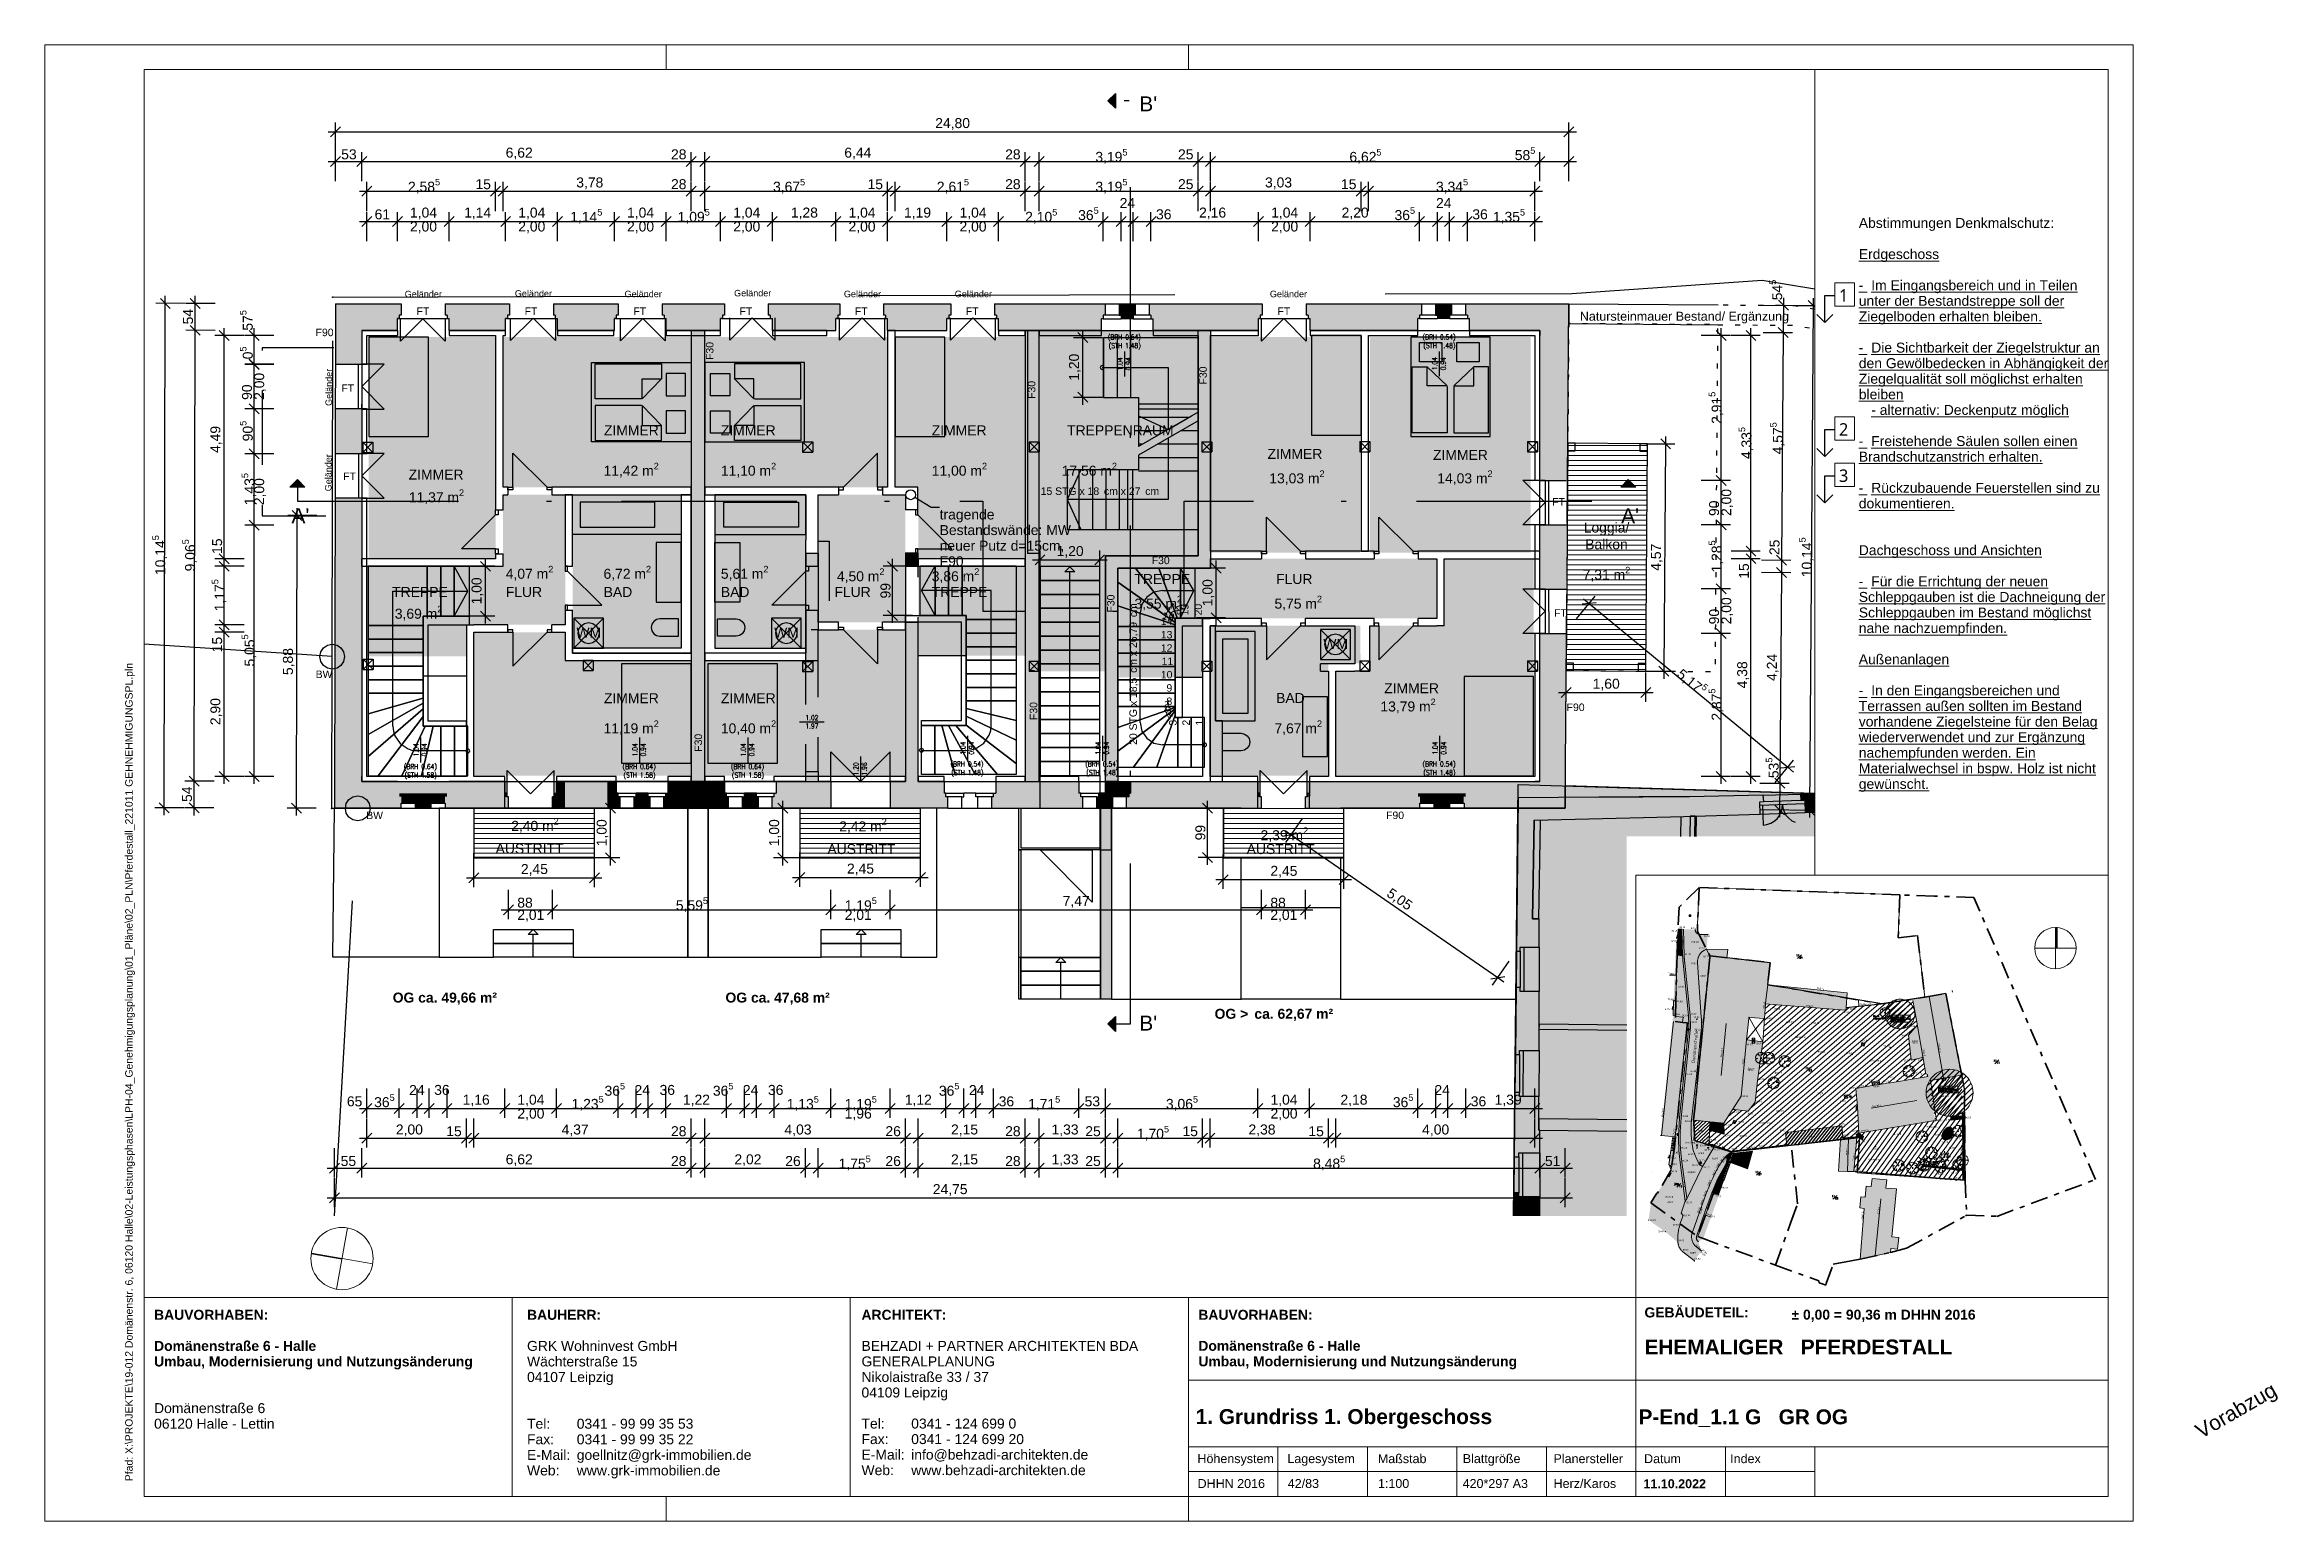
# Model space of a CAD drawing. Header units: centimetres. Extents: x 0 to 44.9, y 0 to 29.7.
import ezdxf
from ezdxf.xclip import XClip

# ---------------------------------------------------------------- set-up
doc = ezdxf.new("R2010")
doc.units = ezdxf.units.CM
doc.header["$MEASUREMENT"] = 0
doc.header["$XCLIPFRAME"] = 0
doc.set_wipeout_variables(frame=1)
for name, pattern in [('802', [75, 50, -25]), ('812', [75, 50, -25]), ('822', [75, 50, -25]), ('9948', [75, 50, -25]), ('9954', [75, 50, -25]), ('ACAD_ISO02W100', [0.42, 0.12, -0.3]), ('Doppelstrichlinie', [1.093611, 0.529167, -0.211667, 0.141111, -0.211667]), ('LINIE_9', [20, 5, -15]), ('Punktlinie_ eng', [0.025, 0, -0.025]), ('Strichlinie_ eng', [0.23, 0.15, -0.08]), ('Strichlinie_ lang', [1.058333, 0.635, -0.423333]), ('Strichpunktlinie', [0.670278, 0.352778, -0.176389, 0, -0.141111]), ('Wipeout_Contour', [100, 0, -100])]:
    doc.linetypes.add(name, pattern=pattern)
for name, color, linetype in [('A-Bemaßung 1_100', 7, 'Continuous'), ('A-Bemaßung 1_200', 7, 'Continuous'), ('A-Etiketten', 7, 'Continuous'), ('A-Fenster Türen', 7, 'Continuous'), ('A-Lageplan', 7, 'Continuous'), ('A-Möblierung', 7, 'Continuous'), ('A-Räume NEU.Neu', 7, 'Continuous'), ('A-Schnittlinien.Marker', 7, 'Continuous'), ('A-Schraffuren', 7, 'Continuous'), ('A-Text', 7, 'Continuous'), ('A-Treppen', 7, 'Continuous'), ('A-Wand Aussen', 7, 'Continuous'), ('A-Wand Innen', 7, 'Continuous'), ('A_LAYOUT_BLATTRAND', 7, 'Continuous'), ('AB-01_Lageplan_1_0', 7, 'Continuous'), ('AB-01_Lageplan_1_Ebene 2000', 7, 'Continuous'), ('AB-01_Lageplan_1_Ebene 3000', 7, 'Continuous'), ('AB-01_Lageplan_1_Ebene 4000', 7, 'Continuous'), ('AB-01_Lageplan_1_Ebene 500', 7, 'Continuous'), ('AB-01_Lageplan_1_Ebene 510', 7, 'Continuous'), ('AB-01_Lageplan_1_Ebene 7000', 7, 'Continuous'), ('AB-01_Lageplan_1_Ebene 7340', 7, 'Continuous'), ('AB-01_Lageplan_1_Ebene 7350', 7, 'Continuous'), ('AB-01_Lageplan_1_Ebene 8000', 7, 'Continuous'), ('AB-01_Lageplan_1_Ebene 8001', 7, 'Continuous'), ('AB-01_Lageplan_1_Ebene 805', 7, 'Continuous'), ('Ebene 8001', 7, 'Continuous'), ('FENSTERBEMAßUNG', 7, 'Continuous'), ('FENSTERRAHMEN', 7, 'Continuous'), ('FENSTERÖFFNUNG', 7, 'Continuous'), ('Layout-Plankopf.Layout', 7, 'Continuous'), ('Layout-Zeichnung.Layout', 7, 'Continuous'), ('Neubau_0', 7, 'Continuous'), ('Neubau_A-Balkon.Neu', 7, 'Continuous'), ('Neubau_A-Bemaßung 1_100', 7, 'Continuous'), ('Neubau_A-Decken Aufbau', 7, 'Continuous'), ('Neubau_A-Fenster Türen', 7, 'Continuous'), ('Neubau_A-Schraffuren', 7, 'Continuous'), ('Neubau_A-Treppen', 7, 'Continuous'), ('Neubau_A-Wand Aussen', 7, 'Continuous'), ('Neubau_A-Wand Innen', 7, 'Continuous'), ('Neubau_FENSTERRAHMEN', 7, 'Continuous'), ('Neubau_FENSTERÖFFNUNG', 7, 'Continuous'), ('Neubau_TÜR', 7, 'Continuous'), ('Neubau_Unterzug', 7, 'Continuous'), ('Stütze', 7, 'Continuous'), ('Treppe_Rampe', 7, 'Continuous'), ('TÜR', 7, 'Continuous'), ('TÜRBEMAßUNG', 7, 'Continuous'), ('Unterzug', 7, 'Continuous'), ('Wand', 7, 'Continuous')]:
    doc.layers.add(name, color=color, linetype=linetype)
doc.styles.add('ERSTELLTER_STIL_1', font='')
doc.styles.add('ERSTELLTER_STIL_2', font='Simplex.shx')
doc.styles.add('ERSTELLTER_STIL_3', font='')
doc.styles.add('ERSTELLTER_STIL_4', font='')
doc.styles.add('ERSTELLTER_STIL_5', font='RomanS.shx')
doc.styles.add('ERSTELLTER_STIL_6', font='')
doc.styles.get('ERSTELLTER_STIL_1').set_extended_font_data('Arial Narrow')
doc.styles.get('ERSTELLTER_STIL_3').set_extended_font_data('Arial')
doc.styles.get('ERSTELLTER_STIL_4').set_extended_font_data('Arial', bold=True)
doc.styles.get('ERSTELLTER_STIL_6').set_extended_font_data('Malgun Gothic Semilight')
doc.dimstyles.new('ERSTELLTER_STIL__1', dxfattribs={"dimtxt": 0.18, "dimasz": 0.304, "dimexe": 0.18, "dimexo": 0.0625, "dimgap": 0, "dimtad": 0, "dimtih": 1, "dimtoh": 1, "dimdec": 4, "dimzin": 0, "dimdsep": 46, "dimcen": 0.09, "dimadec": 0, "dimazin": 0, "dimtfac": 1, "dimtdec": 4, "dimtmove": 0, "dimatfit": 3, "dimldrblk": 'ARROWHEAD_8', "dimfxl": 1, "dimtolj": 1, "dimtzin": 0, "dimarcsym": 0})

msp = doc.modelspace()

# ---------------------------------------------------------------- texts
at = {"layer": 'A-Etiketten', "color": 7, "linetype": 'Continuous', "lineweight": 13, "char_height": 0.25, "attachment_point": 4, "style": 'ERSTELLTER_STIL_6'}
for s, insert in [('\\A1;{\\pql;\\fMalgun Gothic Semilight|b0|i0|c0|p34; \\fMalgun Gothic Semilight|b0|i0|c0|p34;1\\fMalgun Gothic Semilight|b0|i0|c0|p34; }', (36, 24.658)), ('\\A1;{\\pql;\\fMalgun Gothic Semilight|b0|i0|c0|p34; \\fMalgun Gothic Semilight|b0|i0|c0|p34;2\\fMalgun Gothic Semilight|b0|i0|c0|p34; }', (36, 21.962)), ('\\A1;{\\pql;\\fMalgun Gothic Semilight|b0|i0|c0|p34; \\fMalgun Gothic Semilight|b0|i0|c0|p34;3\\fMalgun Gothic Semilight|b0|i0|c0|p34; }', (36, 21.03))]:
    msp.add_mtext(s, dxfattribs=dict(at, insert=insert))
at = {"layer": 'A_LAYOUT_BLATTRAND', "color": 230, "linetype": 'Continuous', "lineweight": 18, "true_color": 0xff0073, "insert": (43.214, 1.914), "char_height": 0.3, "attachment_point": 1, "rotation": 30, "style": 'ERSTELLTER_STIL_3'}
msp.add_mtext('\\A1;{\\pql;\\fArial|b0|i0|c0|p38;Vorabzug}', dxfattribs=at)
at = {"layer": 'Layout-Plankopf.Layout', "color": 7, "linetype": 'Continuous', "lineweight": 13, "insert": (36.482, 26.215), "char_height": 0.2, "width": 5.00436, "attachment_point": 1, "line_spacing_factor": 0.94007, "style": 'ERSTELLTER_STIL_3'}
msp.add_mtext('\\A1;{\\pql;\\fArial|b0|i0|c0|p38;Abstimmungen Denkmalschutz:\\P\\pql;\\fArial|b0|i0|c0|p38;\\P\\pql;\\fArial|b0|i0|c0|p38;\\L\\LErdgeschoss\\P\\pql;\\fArial|b0|i0|c0|p38;\\P\\pql;\\pt0.25;\\fArial|b0|i0|c0|p38;- ^IIm Eingangsbereich und in Teilen unter der Bestandstreppe soll der Ziegelboden erhalten bleiben.\\P\\pql;\\pt0.25;\\fArial|b0|i0|c0|p38;\\P\\pql;\\pt0.25;\\fArial|b0|i0|c0|p38;- ^IDie Sichtbarkeit der Ziegelstruktur an den Gewölbedecken in Abhängigkeit der Ziegelqualität soll möglichst erhalten bleiben\\P\\pql;\\pt0.25;\\fArial|b0|i0|c0|p38;^I- alternativ: Deckenputz möglich\\P\\pql;\\pt0.25;\\fArial|b0|i0|c0|p38;\\P\\pql;\\pt0.25;\\fArial|b0|i0|c0|p38;- ^IFreistehende Säulen sollen einen Brandschutzanstrich erhalten.\\P\\pql;\\pt0.25;\\fArial|b0|i0|c0|p38;\\P\\pql;\\pt0.25;\\fArial|b0|i0|c0|p38;- ^I\\fArial|b0|i0|c0|p38;Rückzubauende\\fArial|b0|i0|c0|p38; Feuerstellen sind zu dokumentieren.\\P\\pql;\\pt0.25;\\fArial|b0|i0|c0|p38;\\P\\pql;\\pt0.25;\\fArial|b0|i0|c0|p38;\\P\\pql;\\pt0.25;\\fArial|b0|i0|c0|p38;\\L\\LDachgeschoss und Ansichten\\P\\pql;\\pt0.25;\\fArial|b0|i0|c0|p38;\\P\\pql;\\pt0.25;\\fArial|b0|i0|c0|p38;- ^IFür die Errichtung der neuen Schleppgauben ist die Dachneigung der Schleppgauben im Bestand möglichst nahe nachzuempfinden.\\P\\pql;\\pt0.25;\\fArial|b0|i0|c0|p38;\\P\\pql;\\pt0.25;\\fArial|b0|i0|c0|p38;\\L\\LAußenanlagen\\P\\pql;\\pt0.25;\\fArial|b0|i0|c0|p38;\\P\\pql;\\pt0.25;\\fArial|b0|i0|c0|p38;- ^IIn den Eingangsbereichen und Terrassen außen sollten im Bestand vorhandene Ziegelsteine für den Belag wiederverwendet und zur Ergänzung nachempfunden werden. Ein Materialwechsel in bspw. Holz ist nicht gewünscht.}', dxfattribs=at)
at = {"layer": 'Layout-Plankopf.Layout', "color": 7, "linetype": 'Continuous', "lineweight": 13, "insert": (1.619, 0.807), "char_height": 0.15, "attachment_point": 1, "rotation": 90, "style": 'ERSTELLTER_STIL_3'}
msp.add_mtext('\\A1;{\\pql;\\fArial|b0|i0|c0|p38;Pfad: \\fArial|b0|i0|c0|p38;X:\\\\PROJEKTE\\\\19-012 Domänenstr. 6, 06120 Halle\\\\02-Leistungsphasen\\\\LPH-04_Genehmigungsplanung\\\\01_Pläne\\\\02_PLN\\\\Pferdestall_221011 GEHNEHMIGUNGSPL.pln}', dxfattribs=at)
at = {"layer": 'Layout-Plankopf.Layout', "color": 7, "linetype": 'Continuous', "lineweight": 13, "char_height": 0.2, "attachment_point": 1, "style": 'ERSTELLTER_STIL_4'}
for s, insert, line_spacing_factor in [('\\A1;{\\pql;\\fArial|b1|i0|c0|p38;BAUVORHABEN:\\P\\pql;\\fArial|b1|i0|c0|p38;\\P\\pql;\\fArial|b1|i0|c0|p38;Domänenstraße 6 - Halle\\P\\pql;\\fArial|b1|i0|c0|p38;Umbau, Modernisierung und Nutzungsänderung\\P\\pql;\\fArial|b1|i0|c0|p38;\\P\\pql;\\fArial|b1|i0|c0|p38;\\P\\pql;\\fArial|b0|i0|c0|p38;Domänenstraße 6\\P\\pql;\\fArial|b0|i0|c0|p38;06120\\fArial|b0|i0|c0|p38; \\fArial|b0|i0|c0|p38;Halle - Lettin}', (2.2, 4.254), 0.93855), ('\\A1;{\\pql;\\fArial|b1|i0|c0|p38;BAUHERR\\fArial|b1|i0|c0|p38;:\\P\\pql;\\fArial|b1|i0|c0|p38;\\P\\pql;\\fArial|b0|i0|c0|p38;GRK Wohninvest GmbH\\P\\pql;\\fArial|b0|i0|c0|p38;Wächterstraße 15\\P\\pql;\\fArial|b0|i0|c0|p38;04107\\fArial|b0|i0|c0|p38; \\fArial|b0|i0|c0|p38;Leipzig\\P\\pql;\\fArial|b0|i0|c0|p38;\\P\\pql;\\fArial|b0|i0|c0|p38;\\P\\pql;\\pt1;\\fArial|b0|i0|c0|p38;Tel: ^I\\fArial|b0|i0|c0|p38;0341 - 99 99 35 53\\P\\pql;\\pt1;\\fArial|b0|i0|c0|p38;Fax: ^I\\fArial|b0|i0|c0|p38;0341 - 99 99 35 22\\fArial|b0|i0|c0|p38; \\P\\pql;\\pt1;\\fArial|b0|i0|c0|p38;E-Mail: ^I\\fArial|b0|i0|c0|p38;goellnitz@grk-immobilien.de\\P\\pql;\\pt1;\\fArial|b0|i0|c0|p38;Web:^I\\fArial|b0|i0|c0|p38;www.grk-immobilien.de}', (9.7, 4.254), 0.939026), ('\\A1;{\\pql;\\fArial|b1|i0|c0|p38;ARCHITEKT:\\P\\pql;\\fArial|b1|i0|c0|p38;\\P\\pql;\\fArial|b0|i0|c0|p38;BEHZADI + PARTNER ARCHITEKTEN BDA\\P\\pql;\\fArial|b0|i0|c0|p38;GENERALPLANUNG\\P\\pql;\\fArial|b0|i0|c0|p38;Nikolaistraße 33 / 37\\P\\pql;\\fArial|b0|i0|c0|p38;04109\\fArial|b0|i0|c0|p38; \\fArial|b0|i0|c0|p38;Leipzig\\P\\pql;\\fArial|b0|i0|c0|p38;\\P\\pql;\\pt1;\\fArial|b0|i0|c0|p38;Tel: ^I\\fArial|b0|i0|c0|p38;0341 - 124 699 0\\P\\pql;\\pt1;\\fArial|b0|i0|c0|p38;Fax: ^I\\fArial|b0|i0|c0|p38;0341 - 124 699 20\\P\\pql;\\pt1;\\fArial|b0|i0|c0|p38;E-Mail: ^I\\fArial|b0|i0|c0|p38;info@behzadi-architekten.de\\P\\pql;\\pt1;\\fArial|b0|i0|c0|p38;Web: ^I\\fArial|b0|i0|c0|p38;www.behzadi-architekten.de}', (16.426, 4.254), 0.937445), ('\\A1;{\\pql;\\fArial|b1|i0|c0|p38;BAUVORHABEN:\\P\\pql;\\fArial|b1|i0|c0|p38;\\P\\pql;\\fArial|b1|i0|c0|p38;Domänenstraße 6 - Halle\\P\\pql;\\fArial|b1|i0|c0|p38;Umbau, Modernisierung und Nutzungsänderung}', (23.2, 4.254), 0.935873), ('\\A1;{\\pql;\\fArial|b1|i0|c0|p38;GEBÄUDETEIL:\\P\\pql;\\fArial|b1|i0|c0|p38;\\P\\pql;\\fArial|b1|i0|c0|p38;\\H1.500000x;EHEMALIGER   \\fArial|b1|i0|c0|p38;PFERDESTALL}', (32.172, 4.301), 0.967708)]:
    msp.add_mtext(s, dxfattribs=dict(at, insert=insert, line_spacing_factor=line_spacing_factor))
at = {"layer": 'Layout-Plankopf.Layout', "color": 7, "linetype": 'Continuous', "lineweight": 13}
for s, insert, char_height, attachment_point, style in [('\\A1;{\\pqc;\\fArial|b1|i0|c0|p38;± 0,00 = \\fArial|b1|i0|c0|p38;90,36\\fArial|b1|i0|c0|p38; m \\fArial|b1|i0|c0|p38;DHHN 2016}', (36.98, 4.012), 0.2, 8, 'ERSTELLTER_STIL_4'), ('\\A1;{\\pqc;\\fArial|b1|i0|c0|p38;1.\\fArial|b1|i0|c0|p38; \\fArial|b1|i0|c0|p38;Grundriss 1. Obergeschoss}', (26.127, 1.864), 0.3, 8, 'ERSTELLTER_STIL_4'), ('\\A1;{\\pqc;\\fArial|b1|i0|c0|p38;P-End_1.1 G\\fArial|b1|i0|c0|p38; \\fArial|b1|i0|c0|p38; \\fArial|b1|i0|c0|p38; \\fArial|b1|i0|c0|p38;GR OG \\fArial|b1|i0|c0|p38; }', (34.159, 2.251), 0.3, 2, 'ERSTELLTER_STIL_4'), ('\\A1;{\\pqc;\\fArial|b0|i0|c0|p38;Höhensystem}', (23.951, 1.234), 0.18, 5, 'ERSTELLTER_STIL_3'), ('\\A1;{\\pqc;\\fArial|b0|i0|c0|p38; Lagesystem}', (25.633, 1.234), 0.18, 5, 'ERSTELLTER_STIL_3'), ('\\A1;{\\pqc;\\fArial|b0|i0|c0|p38;Maßstab}', (27.299, 1.259), 0.18, 5, 'ERSTELLTER_STIL_3'), ('\\A1;{\\pqc;\\fArial|b0|i0|c0|p38;Blattgröße}', (29.098, 1.234), 0.18, 5, 'ERSTELLTER_STIL_3'), ('\\A1;{\\pqc;\\fArial|b0|i0|c0|p38;Planersteller}', (31.041, 1.259), 0.18, 5, 'ERSTELLTER_STIL_3'), ('\\A1;{\\pqc;\\fArial|b0|i0|c0|p38;Datum}', (32.534, 1.259), 0.18, 5, 'ERSTELLTER_STIL_3'), ('\\A1;{\\pqc;\\fArial|b0|i0|c0|p38;Index}', (34.203, 1.259), 0.18, 5, 'ERSTELLTER_STIL_3'), ('\\A1;{\\pqc;\\fArial|b0|i0|c0|p38;DHHN 2016}', (23.863, 0.759), 0.18, 5, 'ERSTELLTER_STIL_3'), ('\\A1;{\\pqc;\\fArial|b0|i0|c0|p38; 42/83}', (25.278, 0.759), 0.18, 5, 'ERSTELLTER_STIL_3'), ('\\A1;{\\pqc;\\fArial|b0|i0|c0|p38;1:100}', (27.127, 0.759), 0.18, 5, 'ERSTELLTER_STIL_3'), ('\\A1;{\\pqc;\\fArial|b0|i0|c0|p38;420*297 A3}', (29.172, 0.759), 0.18, 5, 'ERSTELLTER_STIL_3'), ('\\A1;{\\pqc;\\fArial|b0|i0|c0|p38;Herz\\fArial|b0|i0|c0|p38;/Karos}', (30.973, 0.759), 0.18, 5, 'ERSTELLTER_STIL_3'), ('\\A1;{\\pqc;\\fArial|b1|i0|c0|p38;11.10\\fArial|b1|i0|c0|p38;.2022}', (32.78, 0.755), 0.18, 5, 'ERSTELLTER_STIL_4')]:
    msp.add_mtext(s, dxfattribs=dict(at, insert=insert, char_height=char_height, attachment_point=attachment_point, style=style))

# ---------------------------------------------------------------- blocks, each defined once
blk = doc.blocks.new('Zeichnung_1_1', base_point=(36.745, 8.748))
at = {"layer": 'AB-01_Lageplan_1_0', "linetype": 'Continuous', "lineweight": 0, "true_color": 0x000000}
blk.add_hatch(color=18, dxfattribs=at).paths.add_polyline_path([(40.471, 11.529), (40.471, 11.946), (40.436, 11.946), (40.436, 11.529)])
at = {"layer": 'AB-01_Lageplan_1_Ebene 2000', "linetype": 'Continuous', "lineweight": 18, "true_color": 0x0099e6}
blk.add_hatch(color=142, dxfattribs=at).paths.add_polyline_path([(33.299, 7.224, 1), (33.299, 7.191, 1)])
at = {"layer": 'AB-01_Lageplan_1_Ebene 7000', "linetype": 'Continuous', "lineweight": 18, "true_color": 0x00a800}
for points in [[(34.522, 9.326, 1), (34.522, 9.303, 1)], [(34.675, 9.326, 1), (34.675, 9.303, 1)], [(34.993, 9.26, 1), (34.993, 9.237, 1)], [(37.489, 9.066, 1), (37.489, 9.042, 1)], [(34.768, 8.828, 1), (34.768, 8.805, 1)], [(37.753, 7.749, 1), (37.753, 7.726, 1)], [(38.481, 7.859, 1), (38.481, 7.835, 1)], [(33.915, 7.382), (33.917, 7.387), (33.908, 7.391), (33.927, 7.439, 0.058882), (33.801, 7.327), (33.835, 7.301), (33.821, 7.22), (33.853, 7.209)], [(37.78, 7.241, 1), (37.78, 7.229, 1)], [(37.942, 7.423, 1), (37.942, 7.4, 1)], [(37.979, 7.233, 1), (37.979, 7.221, 1)], [(38.207, 7.334, 1), (38.207, 7.323, 1)], [(38.567, 7.269, 1), (38.567, 7.246, 1)], [(33.648, 6.893), (33.718, 6.872), (33.738, 6.923), (33.746, 6.92), (33.812, 7.097), (33.771, 7.109)], [(37.282, 7.168, 1), (37.282, 7.145, 1)], [(37.565, 7.116, 1), (37.565, 7.093, 1)], [(37.789, 7.171, 1), (37.789, 7.147, 1)], [(38.125, 7.146, 1), (38.125, 7.123, 1)], [(38.487, 7.183, 1), (38.487, 7.16, 1)], [(33.219, 5.731, 0.359021), (33.26, 5.623), (33.354, 5.686), (33.243, 5.727), (33.559, 6.607), (33.529, 6.606), (33.397, 6.261)]]:
    blk.add_hatch(color=94, dxfattribs=at).paths.add_polyline_path(points)
at = {"layer": 'AB-01_Lageplan_1_Ebene 7350', "linetype": 'Continuous', "lineweight": 18, "true_color": 0x89cdcd}
blk.add_hatch(color=133, dxfattribs=at).paths.add_polyline_path([(38.207, 7.87, 0.113733), (38.156, 7.768, 0.279249), (38.182, 7.692, 0.246021), (38.253, 7.677, 0.257548), (38.366, 7.76, 0.211587), (38.368, 7.877, 0.137121), (38.343, 7.911, 0.27158), (38.265, 7.92, 0.075997)])
at = {"layer": 'AB-01_Lageplan_1_Ebene 8000', "linetype": 'Continuous', "lineweight": 18, "true_color": 0xcdbe89}
for points in [[(32.837, 11.639), (32.826, 11.388), (32.938, 11.372), (32.925, 11.91), (32.853, 11.913), (32.85, 11.913), (32.847, 11.878)], [(38.475, 8.155), (38.335, 8.137), (38.342, 8.068), (38.48, 8.08), (38.566, 8.091), (38.594, 8.092), (38.59, 8.152), (38.563, 8.149)], [(36.554, 7.67), (36.575, 7.743), (36.483, 7.807), (36.44, 7.758), (36.452, 7.748)], [(33.313, 5.441), (33.26, 5.623, -0.359021), (33.219, 5.731), (33.397, 6.261), (33.529, 6.606), (33.648, 6.893), (33.771, 7.109), (33.821, 7.22), (33.835, 7.301), (33.801, 7.327, 0.048101), (33.677, 7.156, 0.021248), (33.566, 6.948, 0.022277), (33.436, 6.644), (33.312, 6.312), (33.143, 5.837, 0.128788), (33.12, 5.701, 0.157382), (33.186, 5.548)], [(33.844, 7.185), (33.853, 7.209), (33.821, 7.22), (33.771, 7.109), (33.812, 7.097), (33.818, 7.115)], [(33.663, 6.571), (33.761, 6.855), (33.718, 6.872), (33.648, 6.893), (33.529, 6.606), (33.559, 6.607)]]:
    blk.add_hatch(color=43, dxfattribs=at).paths.add_polyline_path(points)
at = {"layer": 'AB-01_Lageplan_1_Ebene 8000', "linetype": 'Continuous', "lineweight": 18, "true_color": 0xffeba8}
blk.add_hatch(color=41, dxfattribs=at).paths.add_polyline_path([(33.176, 5.237), (33.313, 5.441), (33.186, 5.548, -0.157382), (33.12, 5.701, -0.128788), (33.143, 5.837), (33.312, 6.312), (33.436, 6.644, -0.022277), (33.566, 6.948, -0.021248), (33.677, 7.156, -0.048101), (33.801, 7.327, -0.058882), (33.927, 7.439), (33.582, 7.565), (33.564, 7.516), (33.342, 7.139), (33.274, 7.175), (33.178, 7.393, -0.052562), (33.143, 7.501), (33.126, 7.624, -0.062141), (33.12, 8.076), (33.224, 9.017), (33.287, 9.615), (33.312, 9.866, 0.041159), (33.315, 10.139), (33.238, 11.239, -0.174428), (33.293, 11.415, -0.145829), (33.418, 11.507), (33.448, 11.803), (33.306, 11.805, -0.137828), (33.235, 11.821, -0.239809), (33.192, 11.899), (32.958, 11.911), (32.925, 11.91), (32.938, 11.372, 0.013723), (32.949, 11.225), (33.056, 10.171, 0.013004), (33.061, 10.054, -0.04271), (33.058, 9.884), (32.878, 8.12), (32.86, 7.839, 0.031238), (32.862, 7.519, 0.015406), (32.892, 7.216), (32.993, 6.437), (32.912, 6.2), (32.949, 6.15), (32.886, 5.975, 0.095335), (32.846, 5.606, 0.208853), (32.946, 5.418)])
at = {"layer": 'AB-01_Lageplan_1_Ebene 8000', "linetype": 'Continuous', "lineweight": 18, "true_color": 0xe6e699}
for points in [[(32.993, 6.437), (32.892, 7.216, -0.015406), (32.862, 7.519, -0.031238), (32.86, 7.839), (32.878, 8.12), (33.058, 9.884, 0.04271), (33.061, 10.054, -0.013004), (33.056, 10.171), (32.949, 11.225, -0.013723), (32.938, 11.372), (32.826, 11.388), (32.801, 10.467), (32.758, 10.468), (32.75, 10.172), (32.792, 10.17), (32.792, 10.154), (32.948, 10.137), (32.937, 10.034), (33.033, 10.026), (32.792, 7.731), (32.784, 7.637), (32.774, 7.561), (32.762, 7.454), (32.699, 7.461), (32.661, 7.17), (32.721, 7.15), (32.705, 7.059), (32.433, 6.602), (32.425, 6.606), (32.406, 6.579), (32.303, 6.404), (32.253, 6.059), (32.592, 5.824), (32.846, 5.606), (32.843, 5.654), (32.842, 5.7), (32.844, 5.747), (32.848, 5.792), (32.855, 5.841), (32.864, 5.889), (32.875, 5.936), (32.889, 5.982), (32.949, 6.15), (32.912, 6.2)], [(33.342, 7.139), (33.564, 7.516), (33.514, 7.534), (33.518, 7.544), (33.466, 7.564), (33.462, 7.554), (33.414, 7.572), (33.417, 7.581), (33.228, 7.651), (33.22, 7.654), (33.217, 7.645), (33.167, 7.665), (33.166, 7.718), (33.176, 7.718), (33.17, 8.069), (33.159, 8.07), (33.253, 9.012), (33.358, 10.061), (33.488, 11.369), (33.418, 11.507, 0.145829), (33.293, 11.415, 0.174428), (33.238, 11.239), (33.315, 10.139, -0.041159), (33.312, 9.866), (33.287, 9.615), (33.224, 9.017), (33.12, 8.076, 0.062141), (33.126, 7.624), (33.143, 7.501, 0.052562), (33.178, 7.393), (33.274, 7.175)]]:
    blk.add_hatch(color=41, dxfattribs=at).paths.add_polyline_path(points)
at = {"layer": 'AB-01_Lageplan_1_Ebene 8000', "linetype": 'Continuous', "lineweight": 0, "true_color": 0x000000}
for points in [[(37.773, 9.332), (37.659, 9.976), (37.48, 9.776), (37.537, 9.274)], [(34.553, 9.646), (34.392, 9.665), (34.393, 9.618), (34.336, 9.618), (34.335, 9.671), (34.226, 9.684), (34.117, 8.553), (33.946, 8.284), (34.258, 8.251), (34.396, 8.431), (34.447, 8.86)], [(33.774, 7.789), (33.771, 8.008), (33.579, 8.027), (33.483, 8.037), (33.48, 7.862)]]:
    blk.add_hatch(color=18, dxfattribs=at).paths.add_polyline_path(points)
at = {"layer": 'AB-01_Lageplan_1_Ebene 805', "linetype": 'Continuous', "lineweight": 13, "true_color": 0x9f9f9f}
for points in [[(32.807, 11.64), (32.758, 10.468), (32.801, 10.467), (32.826, 11.388), (32.837, 11.639)], [(34.27, 10.137), (34.587, 10.111), (34.615, 10.481), (34.653, 10.793), (34.698, 11.236), (33.831, 11.336), (33.85, 11.501), (33.418, 11.507), (33.488, 11.369), (33.358, 10.061), (33.253, 9.012), (33.159, 8.07), (33.3, 8.055), (33.579, 8.027), (33.771, 8.008), (34.117, 8.553)], [(35.846, 10.672), (35.247, 10.732), (34.653, 10.793), (34.615, 10.481), (34.609, 10.408), (35.024, 10.374), (36.222, 10.281), (36.25, 10.631)], [(37.05, 8.813), (36.421, 8.707), (36.457, 8.341), (36.483, 7.807), (38.018, 8.06), (37.896, 8.865), (38.552, 8.981), (38.233, 10.614), (37.807, 10.541), (37.566, 10.503), (37.647, 10.042), (37.77, 9.35), (37.841, 8.945)], [(32.748, 10.158), (32.497, 7.762), (32.792, 7.731), (33.033, 10.026), (32.937, 10.034), (32.948, 10.137)], [(36.074, 7.045), (36.383, 7.033), (36.445, 7.722), (36.166, 7.691), (36.114, 7.685)], [(34.346, 7.446), (33.959, 7.404), (33.899, 7.217), (34.241, 7.092)], [(36.507, 5.272), (37.118, 5.405), (37.125, 5.485), (37.263, 5.472), (37.286, 5.709), (37.149, 5.722), (37.243, 6.685), (37.028, 6.704), (37.043, 6.866), (36.75, 6.894), (36.734, 6.733), (36.632, 6.743), (36.611, 6.52), (36.522, 6.528), (36.5, 6.302), (36.588, 6.293)], [(33.243, 5.727), (33.32, 5.699), (33.354, 5.686), (33.672, 6.568), (33.559, 6.607)]]:
    blk.add_hatch(color=253, dxfattribs=at).paths.add_polyline_path(points)
at = {"layer": 'AB-01_Lageplan_1_0', "color": 7, "linetype": 'Continuous', "lineweight": 13, "ltscale": 0.666667, "flags": 128}
blk.add_lwpolyline([(40.471, 11.529), (40.471, 11.946), (40.436, 11.946), (40.436, 11.529)], close=True, dxfattribs=at)
at = {"layer": 'AB-01_Lageplan_1_0', "color": 7, "linetype": 'Continuous', "lineweight": 25, "ltscale": 0.666667, "flags": 128}
blk.add_lwpolyline([(38.607, 8.699), (38.233, 10.614), (37.807, 10.541), (36.948, 10.406), (34.653, 10.793), (34.698, 11.236), (33.489, 11.375), (33.16, 8.07), (33.182, 7.658), (33.924, 7.431), (35.121, 7.565), (36.497, 7.718), (36.449, 7.019), (38.62, 6.862)], close=True, dxfattribs=at)
blk.add_lwpolyline([(38.607, 8.699), (38.233, 10.614), (37.807, 10.541), (36.948, 10.406), (34.653, 10.793), (34.698, 11.236), (33.489, 11.375), (33.16, 8.07), (33.182, 7.658), (33.924, 7.431), (35.121, 7.565), (36.497, 7.718), (36.449, 7.019), (38.62, 6.862)], close=True, dxfattribs=at)
blk.add_lwpolyline([(38.607, 8.699), (38.233, 10.614), (37.807, 10.541), (36.948, 10.406), (34.653, 10.793), (34.698, 11.236), (33.489, 11.375), (33.16, 8.07), (33.182, 7.658), (33.924, 7.431), (35.121, 7.565), (36.497, 7.718), (36.449, 7.019), (38.62, 6.862)], close=True, dxfattribs=at)
blk.add_lwpolyline([(38.152, 8.91), (38.16, 8.865), (38.235, 8.878), (38.227, 8.924)], dxfattribs=at)
at = {"layer": 'AB-01_Lageplan_1_Ebene 2000', "color": 7, "linetype": 'Continuous', "lineweight": 13, "ltscale": 0.666667}
for p, q in [((33.461, 7.52), (33.445, 7.52)), ((33.445, 7.512), (33.461, 7.512)), ((33.461, 7.503), (33.445, 7.503)), ((33.453, 7.512), (33.453, 7.512))]:
    blk.add_line(p, q, dxfattribs=at)
at = {"layer": 'AB-01_Lageplan_1_Ebene 2000', "color": 7, "linetype": 'Continuous', "lineweight": 35, "ltscale": 0.666667, "flags": 128}
blk.add_lwpolyline([(33.299, 7.224, 1), (33.299, 7.191, 1)], format="xyb", close=True, dxfattribs=at)
at = {"layer": 'AB-01_Lageplan_1_Ebene 2000', "color": 7, "linetype": 'Continuous', "lineweight": 13, "ltscale": 0.666667}
for radius in [0.0167, 0.0167, 0.0167, 0.0025]:
    blk.add_circle((33.299, 7.207), radius, dxfattribs=at)
for centre, start, end in [((33.445, 7.512), 90, 270), ((33.461, 7.512), 270, 90)]:
    blk.add_arc(centre, 0.00833, start, end, dxfattribs=at)
at = {"layer": 'AB-01_Lageplan_1_Ebene 3000', "color": 7, "linetype": 'Continuous', "lineweight": 18, "ltscale": 0.666667}
for p, q in [((33.072, 12.201), (33.105, 12.201)), ((33.105, 12.201), (33.072, 12.168)), ((33.105, 12.168), (33.072, 12.201)), ((33.072, 12.201), (33.072, 12.168)), ((33.072, 12.168), (33.105, 12.168)), ((33.105, 12.201), (33.105, 12.168))]:
    blk.add_line(p, q, dxfattribs=at)
at = {"layer": 'AB-01_Lageplan_1_Ebene 4000', "color": 7, "linetype": 'Continuous', "lineweight": 13, "ltscale": 0.666667}
for p, q in [((33.025, 9.892), (33.045, 9.892)), ((33.068, 9.91), (33.033, 9.875)), ((33.068, 9.875), (33.033, 9.91)), ((33.05, 9.897), (33.05, 9.917)), ((33.05, 9.867), (33.05, 9.887)), ((33.055, 9.892), (33.075, 9.892)), ((36.428, 8.34), (36.453, 8.342)), ((36.431, 8.274), (36.428, 8.34)), ((36.456, 8.275), (36.428, 8.34)), ((36.453, 8.342), (36.431, 8.274)), ((36.431, 8.274), (36.456, 8.275)), ((36.453, 8.342), (36.456, 8.275)), ((32.813, 7.781), (32.833, 7.781)), ((32.855, 7.799), (32.82, 7.764)), ((32.855, 7.764), (32.82, 7.799)), ((32.838, 7.786), (32.838, 7.806)), ((32.838, 7.756), (32.838, 7.776)), ((32.843, 7.781), (32.863, 7.781)), ((32.642, 6.945), (32.685, 7.017)), ((32.712, 7), (32.642, 6.945)), ((32.642, 6.945), (32.669, 6.929)), ((32.669, 6.929), (32.685, 7.017)), ((32.712, 7), (32.669, 6.929)), ((32.685, 7.017), (32.712, 7))]:
    blk.add_line(p, q, dxfattribs=at)
for centre in [(33.05, 9.892), (32.838, 7.781)]:
    blk.add_circle(centre, 0.005, dxfattribs=at)
at = {"layer": 'AB-01_Lageplan_1_Ebene 500', "color": 2, "linetype": 'Continuous', "lineweight": 18, "ltscale": 0.666667}
for p, q in [((32.83, 11.387), (32.83, 11.387)), ((33.036, 10.025), (33.036, 10.025)), ((33.354, 10.061), (33.354, 10.061)), ((33.25, 9.012), (33.25, 9.012)), ((37.81, 8.944), (37.81, 8.944)), ((38.331, 8.135), (38.331, 8.135)), ((38.472, 8.151), (38.472, 8.151)), ((38.587, 8.111), (38.587, 8.111)), ((32.795, 7.73), (32.795, 7.73)), ((33.156, 8.07), (33.156, 8.07)), ((33.163, 7.718), (33.163, 7.718)), ((33.22, 7.644), (33.22, 7.644)), ((33.606, 8.018), (33.606, 8.018)), ((36.42, 7.739), (36.42, 7.739)), ((38.478, 8.081), (38.478, 8.081)), ((32.777, 7.56), (32.777, 7.56)), ((32.787, 7.637), (32.787, 7.637)), ((33.461, 7.551), (33.461, 7.551)), ((33.513, 7.531), (33.513, 7.531)), ((33.53, 7.585), (33.53, 7.585)), ((33.907, 7.388), (33.907, 7.388)), ((33.924, 7.441), (33.924, 7.441)), ((33.717, 6.868), (33.717, 6.868)), ((33.739, 6.926), (33.739, 6.926)), ((33.82, 7.118), (33.82, 7.118)), ((33.843, 7.182), (33.843, 7.182))]:
    blk.add_line(p, q, dxfattribs=at)
at = {"layer": 'AB-01_Lageplan_1_Ebene 500', "color": 7, "linetype": 'Continuous', "lineweight": 13, "ltscale": 0.666667}
for centre in [(32.851, 11.878), (32.925, 11.91), (33.192, 11.899), (33.448, 11.803), (32.84, 11.639), (32.938, 11.372), (33.238, 11.239), (33.417, 11.51), (33.484, 11.369), (32.804, 10.467), (34.768, 10.338), (36.291, 10.335), (32.752, 10.301), (32.796, 10.17), (32.952, 10.137), (33.056, 10.171), (33.061, 10.054), (34.591, 10.111), (35.033, 10.038), (35.7, 10.049), (36.221, 10.278), (37.638, 9.952), (33.312, 9.866), (34.23, 9.683), (34.505, 9.65), (35.674, 9.443), (37.11, 9.535), (37.48, 9.776), (33.004, 9.034), (33.224, 9.017), (34.805, 9.017), (36.353, 9.389), (37.745, 8.994), (37.753, 9.327), (34.12, 8.553), (34.447, 8.86), (35.707, 8.578), (36.418, 8.706), (37.049, 8.816), (37.194, 8.899), (38.156, 8.55), (32.911, 8.116), (33.984, 8.28), (34.258, 8.251), (34.396, 8.431), (34.834, 8.255), (36.454, 8.341), (38.607, 8.093), (33.12, 8.076), (33.164, 7.666), (33.436, 7.644), (33.482, 7.643), (33.774, 8.006), (33.774, 7.789), (34.099, 7.752), (35.009, 7.822), (36.14, 7.955), (36.179, 7.716), (36.48, 7.807), (36.554, 7.67), (37.318, 7.788), (38.021, 8.06), (38.156, 7.768), (38.253, 7.677), (38.339, 8.072), (38.478, 7.767), (32.679, 7.322), (32.765, 7.454), (32.862, 7.519), (32.892, 7.216), (33.126, 7.624), (33.178, 7.393), (33.412, 7.569), (33.563, 7.513), (33.585, 7.564), (33.801, 7.327), (33.804, 7.322), (33.961, 7.454), (34.525, 7.517), (36.82, 7.54), (38.035, 7.228), (38.426, 7.511), (32.705, 7.057), (32.724, 7.15), (33.274, 7.175), (33.342, 7.139), (33.566, 6.948), (36.41, 7.04), (37.721, 6.935), (37.764, 7.139), (38.103, 7.035), (38.473, 7.039), (38.531, 6.867), (32.731, 6.521), (32.993, 6.437), (33.312, 6.312), (33.319, 6.307), (33.436, 6.644), (33.714, 6.719), (32.253, 6.059), (32.886, 5.975), (32.949, 6.15), (32.592, 5.824), (32.846, 5.606), (32.946, 5.418), (33.313, 5.441), (33.317, 5.446), (33.176, 5.237)]:
    blk.add_circle(centre, 0.00333, dxfattribs=at)
at = {"layer": 'AB-01_Lageplan_1_Ebene 510', "color": 1, "linetype": 'Doppelstrichlinie', "lineweight": 35, "ltscale": 0.666667, "true_color": 0xe60000}
for p, q in [((33.273, 12.747), (32.867, 12.353)), ((33.273, 12.747), (33.235, 11.861)), ((37.308, 12.6), (33.273, 12.747)), ((37.308, 12.6), (37.274, 11.737)), ((37.996, 12.575), (37.308, 12.6)), ((32.867, 12.353), (32.828, 11.388)), ((38.797, 12.546), (37.996, 12.575)), ((41.241, 6.873), (38.797, 12.546)), ((33.235, 11.861), (33.489, 11.375)), ((37.274, 11.737), (37.665, 11.784)), ((37.665, 11.784), (37.807, 10.541)), ((32.828, 11.388), (32.803, 10.485)), ((33.16, 8.07), (33.489, 11.375)), ((33.489, 11.375), (34.698, 11.236)), ((34.698, 11.236), (34.653, 10.793)), ((34.653, 10.793), (36.948, 10.406)), ((32.803, 10.485), (32.791, 10.05)), ((36.948, 10.406), (37.807, 10.541)), ((37.807, 10.541), (38.233, 10.614)), ((38.233, 10.614), (38.607, 8.699)), ((32.791, 10.05), (32.945, 10.034)), ((32.945, 10.034), (33.018, 10.027)), ((33.031, 9.982), (32.949, 9.187)), ((33.018, 10.027), (33.036, 10.025)), ((33.036, 10.025), (33.031, 9.982)), ((32.949, 9.187), (32.795, 7.731)), ((38.607, 8.699), (38.62, 6.862)), ((32.795, 7.731), (32.776, 7.522)), ((33.182, 7.658), (33.16, 8.07)), ((33.924, 7.431), (33.182, 7.658)), ((36.497, 7.718), (35.121, 7.565)), ((36.449, 7.019), (36.497, 7.718)), ((32.776, 7.522), (32.705, 7.059)), ((33.924, 7.431), (33.629, 6.583)), ((35.121, 7.565), (33.924, 7.431)), ((35.251, 6.383), (35.121, 7.565)), ((32.705, 7.059), (32.433, 6.602)), ((38.62, 6.862), (36.449, 7.019)), ((38.62, 6.862), (38.653, 6.155)), ((39.257, 6.134), (41.241, 6.873)), ((32.406, 6.579), (32.303, 6.404)), ((32.303, 6.404), (33.243, 5.727)), ((32.425, 6.606), (32.406, 6.579)), ((32.433, 6.602), (32.425, 6.606)), ((33.559, 6.607), (33.399, 6.16)), ((33.629, 6.583), (33.559, 6.607)), ((35.118, 6.016), (35.251, 6.383)), ((33.399, 6.16), (33.243, 5.727)), ((34.805, 5.154), (35.118, 6.016)), ((37.444, 5.495), (38.626, 6.141)), ((38.626, 6.141), (38.653, 6.155)), ((38.653, 6.155), (39.257, 6.134)), ((33.243, 5.727), (33.32, 5.699)), ((33.32, 5.699), (34.805, 5.154)), ((36.507, 5.272), (37.118, 5.405)), ((37.118, 5.405), (37.444, 5.495)), ((34.805, 5.154), (35.678, 4.836)), ((35.828, 4.781), (35.969, 5.172)), ((35.969, 5.172), (36.222, 5.221)), ((36.222, 5.221), (36.507, 5.272)), ((35.678, 4.836), (35.684, 4.798)), ((35.684, 4.798), (35.744, 4.777)), ((35.744, 4.777), (35.818, 4.75)), ((35.818, 4.75), (35.828, 4.781))]:
    blk.add_line(p, q, dxfattribs=at)
at = {"layer": 'AB-01_Lageplan_1_Ebene 510', "color": 7, "linetype": 'Continuous', "lineweight": 13, "ltscale": 0.666667}
for centre in [(33.489, 11.375), (34.698, 11.236), (34.653, 10.793), (36.948, 10.406), (37.807, 10.541), (38.233, 10.614), (38.607, 8.699), (33.16, 8.07), (33.182, 7.658), (36.497, 7.718), (33.924, 7.431), (35.121, 7.565), (36.449, 7.019), (38.62, 6.862)]:
    blk.add_circle(centre, 0.0005, dxfattribs=at)
at = {"layer": 'AB-01_Lageplan_1_Ebene 7000', "color": 7, "linetype": 'Continuous', "lineweight": 13, "ltscale": 0.666667}
for p, q in [((33.571, 7.569), (36.873, 10.396)), ((33.661, 7.537), (37.022, 10.414)), ((33.751, 7.504), (37.181, 10.44)), ((33.841, 7.471), (37.339, 10.466)), ((33.931, 7.438), (37.498, 10.492)), ((34.296, 8.3), (36.727, 10.381)), ((34.405, 8.503), (36.581, 10.365)), ((34.419, 8.625), (36.435, 10.35)), ((34.549, 9.613), (35.404, 10.345)), ((34.559, 9.732), (35.286, 10.354)), ((34.568, 9.849), (35.169, 10.363)), ((34.577, 9.966), (35.051, 10.372)), ((34.585, 10.083), (34.934, 10.382)), ((34.594, 10.2), (34.817, 10.391)), ((34.602, 10.317), (34.7, 10.401)), ((36.6, 9.614), (37.576, 10.449)), ((36.76, 9.641), (37.592, 10.354)), ((34.434, 8.747), (36.288, 10.334)), ((34.448, 8.869), (36.109, 10.29)), ((34.465, 8.993), (35.991, 10.299)), ((34.482, 9.117), (35.874, 10.308)), ((34.498, 9.241), (35.756, 10.317)), ((34.515, 9.365), (35.639, 10.327)), ((34.532, 9.489), (35.521, 10.336)), ((36.924, 9.672), (37.609, 10.258)), ((36.979, 10.271), (36.951, 10.31)), ((37.088, 9.703), (37.626, 10.163)), ((37.252, 9.733), (37.643, 10.068)), ((37.416, 9.764), (37.644, 9.959)), ((34.09, 7.465), (36.547, 9.568)), ((34.238, 7.482), (36.76, 9.641)), ((34.385, 7.498), (36.924, 9.672)), ((34.533, 7.515), (37.088, 9.703)), ((35.016, 7.819), (37.252, 9.733)), ((35.165, 7.837), (37.416, 9.764)), ((35.314, 7.855), (37.487, 9.715)), ((36.441, 8.71), (37.498, 9.615)), ((36.601, 8.737), (37.51, 9.515)), ((34.484, 9.361), (34.451, 9.406)), ((34.51, 9.317), (34.533, 9.318)), ((34.533, 9.312), (34.51, 9.311)), ((34.531, 9.321), (34.512, 9.32)), ((34.514, 9.307), (34.53, 9.307)), ((34.515, 9.324), (34.528, 9.325)), ((34.526, 9.305), (34.516, 9.305)), ((34.637, 9.361), (34.604, 9.407)), ((34.664, 9.317), (34.686, 9.318)), ((34.686, 9.312), (34.664, 9.311)), ((34.685, 9.322), (34.665, 9.32)), ((34.667, 9.308), (34.684, 9.308)), ((34.668, 9.324), (34.681, 9.325)), ((34.679, 9.305), (34.67, 9.305)), ((34.955, 9.295), (34.922, 9.341)), ((34.982, 9.251), (35.004, 9.252)), ((35.004, 9.246), (34.982, 9.245)), ((35.003, 9.256), (34.983, 9.254)), ((34.985, 9.242), (35.001, 9.242)), ((34.986, 9.258), (34.999, 9.259)), ((34.997, 9.239), (34.987, 9.239)), ((36.876, 8.863), (37.521, 9.415)), ((36.92, 8.791), (37.532, 9.315)), ((37.08, 8.818), (37.643, 9.3)), ((37.239, 8.845), (37.778, 9.306)), ((37.398, 8.871), (37.795, 9.21)), ((37.451, 9.101), (37.418, 9.146)), ((37.477, 9.056), (37.5, 9.057)), ((37.5, 9.052), (37.477, 9.05)), ((37.498, 9.061), (37.479, 9.06)), ((37.481, 9.047), (37.497, 9.047)), ((37.482, 9.063), (37.495, 9.064)), ((37.493, 9.045), (37.483, 9.045)), ((37.558, 8.898), (37.811, 9.115)), ((37.717, 8.925), (37.828, 9.02)), ((34.729, 8.863), (34.697, 8.909)), ((34.756, 8.819), (34.778, 8.82)), ((34.778, 8.814), (34.756, 8.813)), ((34.777, 8.824), (34.757, 8.822)), ((34.76, 8.81), (34.776, 8.81)), ((34.761, 8.826), (34.774, 8.827)), ((34.771, 8.807), (34.762, 8.807)), ((36.26, 8.555), (36.276, 8.569)), ((36.276, 8.569), (36.423, 8.694)), ((36.352, 8.524), (36.433, 8.593)), ((37.316, 6.967), (38.556, 8.695)), ((37.413, 6.959), (38.558, 8.555)), ((37.907, 8.792), (37.969, 8.878)), ((37.925, 8.674), (38.086, 8.899)), ((37.943, 8.556), (38.204, 8.92)), ((37.961, 8.438), (38.321, 8.94)), ((37.979, 8.32), (38.439, 8.961)), ((37.996, 8.201), (38.552, 8.976)), ((38.014, 8.083), (38.554, 8.836)), ((33.833, 8.013), (34.127, 8.265)), ((33.857, 8.143), (34.013, 8.277)), ((34.005, 8.051), (34.241, 8.253)), ((35.462, 7.872), (36.203, 8.506)), ((35.611, 7.89), (36.352, 8.524)), ((35.76, 7.907), (36.394, 8.451)), ((35.908, 7.925), (36.437, 8.377)), ((36.057, 7.942), (36.46, 8.287)), ((36.145, 7.908), (36.465, 8.182)), ((36.394, 8.451), (36.442, 8.492)), ((36.437, 8.377), (36.452, 8.39)), ((37.51, 6.952), (38.338, 8.106)), ((38.363, 8.14), (38.559, 8.414)), ((38.476, 8.155), (38.561, 8.274)), ((33.476, 7.598), (33.716, 7.803)), ((33.478, 7.709), (33.617, 7.828)), ((33.48, 7.82), (33.517, 7.853)), ((33.772, 7.96), (33.833, 8.013)), ((33.773, 7.852), (33.963, 8.015)), ((34.681, 7.533), (35.01, 7.814)), ((34.83, 7.55), (35.021, 7.713)), ((36.155, 7.807), (36.47, 8.077)), ((36.173, 7.712), (36.475, 7.971)), ((36.317, 7.726), (36.48, 7.866)), ((36.39, 7.106), (36.948, 7.884)), ((36.404, 7.269), (36.832, 7.865)), ((36.419, 7.432), (36.716, 7.846)), ((36.434, 7.596), (36.511, 7.703)), ((36.443, 7.038), (37.064, 7.903)), ((36.54, 7.03), (37.181, 7.922)), ((36.551, 7.759), (36.599, 7.827)), ((36.637, 7.022), (37.297, 7.941)), ((36.734, 7.014), (37.413, 7.96)), ((36.831, 7.006), (37.53, 7.98)), ((36.928, 6.998), (37.646, 7.999)), ((37.025, 6.991), (37.762, 8.018)), ((37.122, 6.983), (37.878, 8.037)), ((37.219, 6.975), (37.995, 8.056)), ((37.607, 6.944), (38.162, 7.717)), ((37.714, 7.784), (37.682, 7.83)), ((37.704, 6.936), (38.233, 7.674)), ((37.741, 7.74), (37.763, 7.741)), ((37.763, 7.735), (37.741, 7.734)), ((37.762, 7.745), (37.742, 7.744)), ((37.745, 7.731), (37.761, 7.731)), ((37.746, 7.747), (37.759, 7.748)), ((37.756, 7.728), (37.747, 7.728)), ((37.801, 6.928), (38.567, 7.997)), ((37.897, 6.92), (38.569, 7.856)), ((37.994, 6.912), (38.571, 7.715)), ((38.311, 7.925), (38.418, 8.075)), ((38.372, 7.867), (38.529, 8.086)), ((38.442, 7.894), (38.41, 7.939)), ((38.469, 7.849), (38.491, 7.85)), ((38.491, 7.845), (38.469, 7.843)), ((38.49, 7.854), (38.47, 7.853)), ((38.473, 7.84), (38.489, 7.84)), ((38.474, 7.856), (38.487, 7.857)), ((38.484, 7.838), (38.475, 7.838)), ((34.979, 7.568), (35.031, 7.613)), ((37.244, 7.203), (37.211, 7.248)), ((37.526, 7.151), (37.493, 7.197)), ((37.75, 7.206), (37.718, 7.251)), ((37.787, 7.238), (37.771, 7.238)), ((37.771, 7.234), (37.787, 7.234)), ((37.784, 7.231), (37.774, 7.231)), ((37.775, 7.241), (37.784, 7.241)), ((37.903, 7.458), (37.871, 7.504)), ((37.93, 7.414), (37.952, 7.415)), ((37.952, 7.409), (37.93, 7.408)), ((37.951, 7.418), (37.931, 7.417)), ((37.934, 7.404), (37.95, 7.404)), ((37.935, 7.421), (37.948, 7.422)), ((37.945, 7.402), (37.936, 7.402)), ((37.986, 7.229), (37.971, 7.229)), ((37.971, 7.226), (37.986, 7.226)), ((37.984, 7.222), (37.974, 7.222)), ((37.975, 7.233), (37.984, 7.233)), ((38.087, 7.181), (38.054, 7.227)), ((38.091, 6.904), (38.572, 7.575)), ((38.188, 6.896), (38.574, 7.434)), ((38.214, 7.331), (38.198, 7.331)), ((38.198, 7.327), (38.214, 7.327)), ((38.211, 7.324), (38.201, 7.324)), ((38.202, 7.334), (38.211, 7.334)), ((38.285, 6.888), (38.574, 7.291)), ((38.449, 7.218), (38.416, 7.264)), ((38.529, 7.304), (38.496, 7.35)), ((38.556, 7.26), (38.578, 7.261)), ((38.578, 7.255), (38.556, 7.254)), ((38.577, 7.265), (38.557, 7.264)), ((38.559, 7.251), (38.576, 7.251)), ((38.56, 7.267), (38.573, 7.268)), ((38.571, 7.248), (38.562, 7.248)), ((37.27, 7.159), (37.293, 7.16)), ((37.293, 7.154), (37.27, 7.153)), ((37.291, 7.163), (37.272, 7.162)), ((37.274, 7.149), (37.29, 7.149)), ((37.275, 7.166), (37.288, 7.167)), ((37.286, 7.147), (37.276, 7.147)), ((37.553, 7.107), (37.575, 7.108)), ((37.575, 7.102), (37.553, 7.101)), ((37.574, 7.111), (37.554, 7.11)), ((37.556, 7.097), (37.573, 7.097)), ((37.558, 7.114), (37.57, 7.115)), ((37.568, 7.095), (37.559, 7.095)), ((37.777, 7.161), (37.799, 7.163)), ((37.799, 7.157), (37.777, 7.156)), ((37.798, 7.166), (37.778, 7.165)), ((37.781, 7.152), (37.797, 7.152)), ((37.782, 7.168), (37.795, 7.17)), ((37.792, 7.15), (37.783, 7.15)), ((38.114, 7.137), (38.136, 7.138)), ((38.136, 7.132), (38.114, 7.131)), ((38.135, 7.142), (38.115, 7.141)), ((38.117, 7.128), (38.134, 7.128)), ((38.118, 7.144), (38.131, 7.145)), ((38.129, 7.125), (38.12, 7.125)), ((38.382, 6.88), (38.571, 7.144)), ((38.475, 7.174), (38.498, 7.175)), ((38.498, 7.169), (38.475, 7.168)), ((38.496, 7.179), (38.477, 7.177)), ((38.478, 6.872), (38.571, 7.001)), ((38.479, 7.165), (38.495, 7.165)), ((38.48, 7.181), (38.493, 7.182)), ((38.491, 7.162), (38.481, 7.162))]:
    blk.add_line(p, q, dxfattribs=at)
at = {"layer": 'AB-01_Lageplan_1_Ebene 7000', "color": 2, "linetype": 'Continuous', "lineweight": 18, "ltscale": 0.666667}
blk.add_line((36.517, 7.63), (36.517, 7.63), dxfattribs=at)
at = {"layer": 'AB-01_Lageplan_1_Ebene 7000', "color": 94, "linetype": 'Continuous', "lineweight": 18, "ltscale": 0.666667, "true_color": 0x00a800}
for centre, radius in [((37.012, 10.231), 0.01), ((37.78, 7.235), 0.00817), ((37.78, 7.235), 0.00583), ((37.979, 7.227), 0.00817), ((37.979, 7.227), 0.00583), ((38.207, 7.328), 0.00817), ((38.207, 7.328), 0.00583)]:
    blk.add_circle(centre, radius, dxfattribs=at)
for centre, radius, start, end in [((37.009, 10.232), 0.097, 134.4958, 181.069), ((36.945, 10.314), 0.09, 248.7697, 272.8082), ((36.952, 10.158), 0.066, 92.6464, 125.2029), ((37.014, 10.232), 0.102, 191.3972, 238.7015), ((36.881, 10.186), 0.13, 40.9781, 62.4416), ((37.012, 10.234), 0.097, 77.8059, 128.5962), ((36.892, 10.217), 0.1, 313.7994, 333.1429), ((37.04, 10.15), 0.063, 158.9125, 191.2893), ((37.012, 10.233), 0.101, 250.5346, 295.4129), ((36.944, 10.321), 0.089, 344.0769, 5.5342), ((37.096, 10.272), 0.071, 132.0544, 159.6262), ((37.12, 10.231), 0.098, 216.3818, 238.0234), ((36.825, 10.059), 0.245, 19.5417, 27.717), ((37.014, 10.232), 0.099, 8.5041, 69.351), ((37.057, 10.388), 0.152, 270.4655, 290.9043), ((37.07, 10.128), 0.109, 67.0713, 96.0748), ((37.012, 10.231), 0.1, 304.0272, 358.3512), ((34.519, 9.315), 0.113, 134.4958, 181.069), ((34.443, 9.411), 0.105, 248.7697, 272.8082), ((34.452, 9.229), 0.077, 92.6464, 125.2029), ((34.524, 9.316), 0.119, 191.3972, 238.7015), ((34.369, 9.261), 0.152, 40.9781, 62.4416), ((34.522, 9.318), 0.113, 77.8059, 128.5962), ((34.382, 9.298), 0.117, 313.7994, 333.1429), ((34.555, 9.219), 0.0735, 158.9125, 191.2893), ((34.522, 9.316), 0.118, 250.5346, 295.4129), ((34.442, 9.419), 0.104, 344.0769, 5.5342), ((34.62, 9.361), 0.0828, 132.0544, 159.6262), ((34.648, 9.314), 0.114, 216.3818, 238.0234), ((34.303, 9.114), 0.286, 19.5417, 27.717), ((34.672, 9.315), 0.113, 134.4958, 181.069), ((34.597, 9.411), 0.105, 248.7697, 272.8082), ((34.605, 9.229), 0.077, 92.6464, 125.2029), ((34.678, 9.316), 0.119, 191.3972, 238.7015), ((34.523, 9.315), 0.116, 8.5041, 69.351), ((34.574, 9.497), 0.177, 270.4655, 290.9043), ((34.589, 9.194), 0.127, 67.0713, 96.0748), ((34.522, 9.314), 0.117, 304.0272, 358.3512), ((34.522, 9.262), 0.152, 40.9781, 62.4416), ((34.675, 9.318), 0.113, 77.8059, 128.5962), ((34.535, 9.298), 0.117, 313.7994, 333.1429), ((34.708, 9.219), 0.0735, 158.9125, 191.2893), ((34.675, 9.316), 0.118, 250.5346, 295.4129), ((34.595, 9.419), 0.104, 344.0769, 5.5342), ((34.773, 9.362), 0.0828, 132.0544, 159.6262), ((34.801, 9.315), 0.114, 216.3818, 238.0234), ((34.456, 9.114), 0.286, 19.5417, 27.717), ((34.677, 9.315), 0.116, 8.5041, 69.351), ((34.728, 9.498), 0.177, 270.4655, 290.9043), ((34.743, 9.194), 0.127, 67.0713, 96.0748), ((34.675, 9.314), 0.117, 304.0272, 358.3512), ((34.99, 9.25), 0.113, 134.4958, 181.069), ((34.915, 9.345), 0.105, 248.7697, 272.8082), ((34.923, 9.164), 0.077, 92.6464, 125.2029), ((34.996, 9.25), 0.119, 191.3972, 238.7015), ((34.84, 9.196), 0.152, 40.9781, 62.4416), ((34.993, 9.252), 0.113, 77.8059, 128.5962), ((34.853, 9.232), 0.117, 313.7994, 333.1429), ((35.026, 9.153), 0.0735, 158.9125, 191.2893), ((34.993, 9.25), 0.118, 250.5346, 295.4129), ((34.913, 9.353), 0.104, 344.0769, 5.5342), ((35.091, 9.296), 0.0828, 132.0544, 159.6262), ((35.119, 9.249), 0.114, 216.3818, 238.0234), ((34.774, 9.048), 0.286, 19.5417, 27.717), ((34.995, 9.249), 0.116, 8.5041, 69.351), ((35.046, 9.432), 0.177, 270.4655, 290.9043), ((35.06, 9.128), 0.127, 67.0713, 96.0748), ((34.993, 9.248), 0.117, 304.0272, 358.3512), ((37.486, 9.055), 0.113, 134.4958, 181.069), ((37.411, 9.151), 0.105, 248.7697, 272.8082), ((37.419, 8.969), 0.077, 92.6464, 125.2029), ((37.491, 9.055), 0.119, 191.3972, 238.7015), ((37.336, 9.001), 0.152, 40.9781, 62.4416), ((37.489, 9.058), 0.113, 77.8059, 128.5962), ((37.409, 9.158), 0.104, 344.0769, 5.5342), ((37.587, 9.101), 0.0828, 132.0544, 159.6262), ((37.49, 9.054), 0.115, 8.5041, 69.351), ((37.541, 9.237), 0.177, 270.4655, 290.9043), ((37.556, 8.933), 0.127, 67.0713, 96.0748), ((37.489, 9.054), 0.117, 304.0272, 358.3512), ((34.764, 8.818), 0.113, 134.4958, 181.069), ((34.689, 8.913), 0.105, 248.7697, 272.8082), ((34.698, 8.732), 0.077, 92.6464, 125.2029), ((34.77, 8.818), 0.119, 191.3972, 238.7015), ((34.615, 8.764), 0.152, 40.9781, 62.4416), ((34.767, 8.82), 0.113, 77.8059, 128.5962), ((34.628, 8.8), 0.117, 313.7994, 333.1429), ((34.8, 8.721), 0.0735, 158.9125, 191.2893), ((34.767, 8.818), 0.118, 250.5346, 295.4129), ((34.688, 8.921), 0.104, 344.0769, 5.5342), ((34.865, 8.864), 0.0828, 132.0544, 159.6262), ((34.894, 8.817), 0.114, 216.3818, 238.0234), ((34.549, 8.616), 0.286, 19.5417, 27.717), ((34.769, 8.817), 0.115, 8.5041, 69.351), ((34.82, 9), 0.177, 270.4655, 290.9043), ((34.835, 8.696), 0.127, 67.0713, 96.0748), ((34.768, 8.816), 0.117, 304.0272, 358.3512), ((37.349, 9.038), 0.117, 313.7994, 333.1429), ((37.522, 8.959), 0.0735, 158.9125, 191.2893), ((37.489, 9.055), 0.118, 250.5346, 295.4129), ((37.615, 9.054), 0.114, 216.3818, 238.0234), ((37.27, 8.853), 0.286, 19.5417, 27.717), ((37.749, 7.739), 0.113, 134.4958, 181.069), ((37.674, 7.834), 0.105, 248.7697, 272.8082), ((37.683, 7.653), 0.077, 92.6464, 125.2029), ((37.755, 7.739), 0.119, 191.3972, 238.7015), ((37.6, 7.685), 0.152, 40.9781, 62.4416), ((37.752, 7.741), 0.113, 77.8059, 128.5962), ((37.613, 7.722), 0.117, 313.7994, 333.1429), ((37.785, 7.642), 0.0735, 158.9125, 191.2893), ((37.673, 7.842), 0.104, 344.0769, 5.5342), ((37.85, 7.785), 0.0828, 132.0544, 159.6262), ((37.879, 7.738), 0.114, 216.3818, 238.0234), ((37.534, 7.537), 0.286, 19.5417, 27.717), ((37.754, 7.738), 0.116, 8.5041, 69.351), ((37.805, 7.921), 0.177, 270.4655, 290.9043), ((37.82, 7.617), 0.127, 67.0713, 96.0748), ((37.753, 7.738), 0.117, 304.0272, 358.3512), ((38.477, 7.848), 0.113, 134.4958, 181.069), ((38.402, 7.944), 0.105, 248.7697, 272.8082), ((38.411, 7.762), 0.077, 92.6464, 125.2029), ((38.483, 7.848), 0.119, 191.3972, 238.7015), ((38.328, 7.794), 0.152, 40.9781, 62.4416), ((38.48, 7.851), 0.113, 77.8059, 128.5962), ((38.341, 7.831), 0.117, 313.7994, 333.1429), ((38.513, 7.752), 0.0735, 158.9125, 191.2893), ((38.48, 7.848), 0.118, 250.5346, 295.4129), ((38.401, 7.951), 0.104, 344.0769, 5.5342), ((38.578, 7.894), 0.0828, 132.0544, 159.6262), ((38.607, 7.847), 0.114, 216.3818, 238.0234), ((38.262, 7.646), 0.286, 19.5417, 27.717), ((38.482, 7.847), 0.115, 8.5041, 69.351), ((38.533, 8.03), 0.177, 270.4655, 290.9043), ((38.548, 7.726), 0.127, 67.0713, 96.0748), ((38.481, 7.847), 0.117, 304.0272, 358.3512), ((37.279, 7.157), 0.113, 134.4958, 181.069), ((37.129, 7.103), 0.152, 40.9781, 62.4416), ((37.282, 7.16), 0.113, 77.8059, 128.5962), ((37.202, 7.261), 0.104, 344.0769, 5.5342), ((37.38, 7.203), 0.0828, 132.0544, 159.6262), ((37.283, 7.157), 0.115, 8.5041, 69.351), ((37.564, 7.108), 0.113, 77.8059, 128.5962), ((37.485, 7.209), 0.104, 344.0769, 5.5342), ((37.662, 7.151), 0.0828, 132.0544, 159.6262), ((37.566, 7.105), 0.115, 8.5041, 69.351), ((37.662, 7.333), 0.098, 270.384, 311.4116), ((37.643, 7.077), 0.16, 58.5562, 82.6748), ((37.785, 7.16), 0.113, 134.4958, 181.069), ((37.755, 7.362), 0.0735, 217.097, 269.7729), ((37.584, 7.222), 0.148, 14.6553, 40.2936), ((37.556, 7.261), 0.176, 322.7677, 344.1022), ((37.636, 7.106), 0.152, 40.9781, 62.4416), ((37.753, 7.739), 0.118, 250.5346, 295.4129), ((37.788, 7.163), 0.113, 77.8059, 128.5962), ((37.689, 7.351), 0.091, 316.947, 0.552), ((37.911, 7.367), 0.132, 186.3957, 216.1053), ((37.782, 7.411), 0.124, 280.4753, 310.8067), ((37.709, 7.263), 0.104, 344.0769, 5.5342), ((37.886, 7.206), 0.0828, 132.0544, 159.6262), ((37.938, 7.412), 0.113, 134.4958, 181.069), ((37.863, 7.508), 0.105, 248.7697, 272.8082), ((37.872, 7.326), 0.077, 92.6464, 125.2029), ((37.944, 7.413), 0.119, 191.3972, 238.7015), ((37.79, 7.16), 0.115, 8.5041, 69.351), ((37.94, 7.241), 0.109, 135.9445, 170.9254), ((37.905, 7.356), 0.121, 233.6046, 265.7491), ((37.891, 7.156), 0.0793, 86.0348, 136.4662), ((37.936, 7.227), 0.104, 189.0295, 225.0322), ((37.789, 7.359), 0.152, 40.9781, 62.4416), ((37.862, 7.325), 0.098, 270.384, 311.4116), ((37.842, 7.069), 0.16, 58.5562, 82.6748), ((37.941, 7.415), 0.113, 77.8059, 128.5962), ((37.801, 7.395), 0.117, 313.7994, 333.1429), ((37.955, 7.354), 0.0735, 217.097, 269.7729), ((37.784, 7.214), 0.148, 14.6553, 40.2936), ((37.756, 7.253), 0.176, 322.7677, 344.1022), ((37.974, 7.316), 0.0735, 158.9125, 191.2893), ((37.941, 7.413), 0.118, 250.5346, 295.4129), ((37.888, 7.343), 0.091, 316.947, 0.552), ((37.862, 7.516), 0.104, 344.0769, 5.5342), ((38.039, 7.458), 0.0828, 132.0544, 159.6262), ((38.068, 7.412), 0.114, 216.3818, 238.0234), ((37.723, 7.211), 0.286, 19.5417, 27.717), ((38.11, 7.358), 0.132, 186.3957, 216.1053), ((37.943, 7.412), 0.115, 8.5041, 69.351), ((37.994, 7.595), 0.177, 270.4655, 290.9043), ((38.009, 7.291), 0.127, 67.0713, 96.0748), ((37.981, 7.402), 0.124, 280.4753, 310.8067), ((37.942, 7.411), 0.117, 304.0272, 358.3512), ((38.122, 7.136), 0.113, 134.4958, 181.069), ((38.14, 7.233), 0.109, 135.9445, 170.9254), ((38.105, 7.348), 0.121, 233.6046, 265.7491), ((38.091, 7.148), 0.0793, 86.0348, 136.4662), ((38.136, 7.219), 0.104, 189.0295, 225.0322), ((37.972, 7.082), 0.152, 40.9781, 62.4416), ((38.125, 7.138), 0.113, 77.8059, 128.5962), ((38.089, 7.426), 0.098, 270.384, 311.4116), ((38.07, 7.17), 0.16, 58.5562, 82.6748), ((38.182, 7.456), 0.0735, 217.097, 269.7729), ((38.011, 7.315), 0.148, 14.6553, 40.2936), ((37.984, 7.354), 0.176, 322.7677, 344.1022), ((38.2, 7.17), 0.108, 100.596, 134.428), ((38.045, 7.239), 0.104, 344.0769, 5.5342), ((38.223, 7.182), 0.0828, 132.0544, 159.6262), ((38.127, 7.135), 0.116, 8.5041, 69.351), ((38.11, 7.21), 0.0968, 0.9399, 43.7174), ((38.116, 7.444), 0.091, 316.947, 0.552), ((38.338, 7.46), 0.132, 186.3957, 216.1053), ((38.308, 7.207), 0.101, 136.3049, 177.2979), ((38.209, 7.504), 0.124, 280.4753, 310.8067), ((38.216, 7.178), 0.1, 42.8523, 79.2457), ((38.367, 7.335), 0.109, 135.9445, 170.9254), ((38.332, 7.449), 0.121, 233.6046, 265.7491), ((38.318, 7.249), 0.0793, 86.0348, 136.4662), ((38.363, 7.32), 0.104, 189.0295, 225.0322), ((38.484, 7.173), 0.113, 134.4958, 181.069), ((38.334, 7.119), 0.152, 40.9781, 62.4416), ((38.486, 7.175), 0.113, 77.8059, 128.5962), ((38.564, 7.259), 0.113, 134.4958, 181.069), ((38.489, 7.354), 0.105, 248.7697, 272.8082), ((38.498, 7.173), 0.077, 92.6464, 125.2029), ((38.57, 7.259), 0.119, 191.3972, 238.7015), ((38.414, 7.205), 0.152, 40.9781, 62.4416), ((38.567, 7.261), 0.113, 77.8059, 128.5962), ((38.407, 7.276), 0.104, 344.0769, 5.5342), ((38.585, 7.219), 0.0828, 132.0544, 159.6262), ((38.488, 7.172), 0.116, 8.5041, 69.351), ((38.487, 7.362), 0.104, 344.0769, 5.5342), ((38.665, 7.305), 0.0828, 132.0544, 159.6262), ((38.569, 7.258), 0.115, 8.5041, 69.351), ((38.62, 7.441), 0.177, 270.4655, 290.9043), ((38.635, 7.137), 0.127, 67.0713, 96.0748), ((38.568, 7.258), 0.117, 304.0272, 358.3512), ((37.203, 7.253), 0.105, 248.7697, 272.8082), ((37.212, 7.071), 0.077, 92.6464, 125.2029), ((37.284, 7.158), 0.119, 191.3972, 238.7015), ((37.142, 7.14), 0.117, 313.7994, 333.1429), ((37.314, 7.061), 0.0735, 158.9125, 191.2893), ((37.282, 7.158), 0.118, 250.5346, 295.4129), ((37.408, 7.156), 0.114, 216.3818, 238.0234), ((37.063, 6.956), 0.286, 19.5417, 27.717), ((37.334, 7.339), 0.177, 270.4655, 290.9043), ((37.349, 7.036), 0.127, 67.0713, 96.0748), ((37.282, 7.156), 0.117, 304.0272, 358.3512), ((37.561, 7.105), 0.113, 134.4958, 181.069), ((37.486, 7.201), 0.105, 248.7697, 272.8082), ((37.495, 7.019), 0.077, 92.6464, 125.2029), ((37.567, 7.106), 0.119, 191.3972, 238.7015), ((37.412, 7.052), 0.152, 40.9781, 62.4416), ((37.424, 7.088), 0.117, 313.7994, 333.1429), ((37.597, 7.009), 0.0735, 158.9125, 191.2893), ((37.564, 7.106), 0.118, 250.5346, 295.4129), ((37.69, 7.105), 0.114, 216.3818, 238.0234), ((37.345, 6.904), 0.286, 19.5417, 27.717), ((37.617, 7.288), 0.177, 270.4655, 290.9043), ((37.632, 6.984), 0.127, 67.0713, 96.0748), ((37.565, 7.104), 0.117, 304.0272, 358.3512), ((37.71, 7.256), 0.105, 248.7697, 272.8082), ((37.719, 7.074), 0.077, 92.6464, 125.2029), ((37.791, 7.16), 0.119, 191.3972, 238.7015), ((37.773, 7.077), 0.108, 100.596, 134.428), ((37.649, 7.143), 0.117, 313.7994, 333.1429), ((37.821, 7.064), 0.0735, 158.9125, 191.2893), ((37.789, 7.161), 0.118, 250.5346, 295.4129), ((37.683, 7.117), 0.0968, 0.9399, 43.7174), ((37.881, 7.114), 0.102, 136.3049, 177.2979), ((37.789, 7.085), 0.1, 42.8523, 79.2457), ((37.915, 7.159), 0.114, 216.3818, 238.0234), ((37.57, 6.959), 0.286, 19.5417, 27.717), ((37.841, 7.342), 0.177, 270.4655, 290.9043), ((37.856, 7.038), 0.127, 67.0713, 96.0748), ((37.789, 7.159), 0.117, 304.0272, 358.3512), ((37.973, 7.069), 0.108, 100.596, 134.428), ((37.883, 7.109), 0.0968, 0.9399, 43.7174), ((38.081, 7.106), 0.101, 136.3049, 177.2979), ((37.989, 7.077), 0.1, 42.8523, 79.2457), ((38.047, 7.231), 0.105, 248.7697, 272.8082), ((38.055, 7.05), 0.077, 92.6464, 125.2029), ((38.128, 7.136), 0.119, 191.3972, 238.7015), ((37.985, 7.119), 0.117, 313.7994, 333.1429), ((38.158, 7.039), 0.0735, 158.9125, 191.2893), ((38.125, 7.136), 0.118, 250.5346, 295.4129), ((38.251, 7.135), 0.114, 216.3818, 238.0234), ((37.906, 6.934), 0.286, 19.5417, 27.717), ((38.178, 7.318), 0.177, 270.4655, 290.9043), ((38.193, 7.014), 0.127, 67.0713, 96.0748), ((38.125, 7.135), 0.117, 304.0272, 358.3512), ((38.408, 7.268), 0.105, 248.7697, 272.8082), ((38.417, 7.087), 0.077, 92.6464, 125.2029), ((38.489, 7.173), 0.119, 191.3972, 238.7015), ((38.347, 7.155), 0.117, 313.7994, 333.1429), ((38.519, 7.076), 0.0735, 158.9125, 191.2893), ((38.487, 7.173), 0.118, 250.5346, 295.4129), ((38.427, 7.242), 0.117, 313.7994, 333.1429), ((38.613, 7.172), 0.114, 216.3818, 238.0234), ((38.268, 6.971), 0.286, 19.5417, 27.717), ((38.6, 7.162), 0.0735, 158.9125, 191.2893), ((38.567, 7.259), 0.118, 250.5346, 295.4129), ((38.539, 7.355), 0.177, 270.4655, 290.9043), ((38.554, 7.051), 0.127, 67.0713, 96.0748), ((38.487, 7.171), 0.117, 304.0272, 358.3512), ((38.693, 7.258), 0.114, 216.3818, 238.0234), ((38.348, 7.057), 0.286, 19.5417, 27.717)]:
    blk.add_arc(centre, radius, start, end, dxfattribs=at)
at = {"layer": 'AB-01_Lageplan_1_Ebene 7340', "color": 7, "linetype": 'Continuous', "lineweight": 13, "ltscale": 0.666667}
for p, q in [((36.41, 7.04), (36.384, 7.042)), ((36.425, 7.039), (36.407, 7.024)), ((37.721, 6.935), (36.41, 7.04)), ((36.44, 7.021), (36.425, 7.039)), ((36.525, 7.031), (36.507, 7.016)), ((36.54, 7.013), (36.525, 7.031)), ((36.624, 7.023), (36.606, 7.008)), ((36.639, 7.005), (36.624, 7.023)), ((36.724, 7.015), (36.706, 7)), ((36.739, 6.997), (36.724, 7.015)), ((36.824, 7.007), (36.806, 6.992)), ((36.839, 6.989), (36.824, 7.007)), ((36.923, 6.999), (36.905, 6.984)), ((36.938, 6.981), (36.923, 6.999)), ((37.023, 6.991), (37.005, 6.976)), ((37.038, 6.973), (37.023, 6.991)), ((37.123, 6.983), (37.105, 6.968)), ((37.138, 6.965), (37.123, 6.983)), ((37.222, 6.975), (37.204, 6.959)), ((37.238, 6.957), (37.222, 6.975)), ((37.322, 6.967), (37.304, 6.951)), ((37.337, 6.949), (37.322, 6.967)), ((37.422, 6.959), (37.404, 6.943)), ((37.437, 6.941), (37.422, 6.959)), ((37.521, 6.951), (37.503, 6.935)), ((37.537, 6.933), (37.521, 6.951)), ((37.621, 6.943), (37.603, 6.927)), ((37.636, 6.925), (37.621, 6.943)), ((37.734, 6.933), (37.716, 6.918)), ((38.531, 6.867), (37.721, 6.935)), ((37.749, 6.916), (37.734, 6.933)), ((37.833, 6.925), (37.815, 6.91)), ((37.849, 6.907), (37.833, 6.925)), ((37.933, 6.917), (37.915, 6.902)), ((37.948, 6.899), (37.933, 6.917)), ((38.033, 6.909), (38.015, 6.893)), ((38.048, 6.891), (38.033, 6.909)), ((38.132, 6.9), (38.114, 6.885)), ((38.148, 6.882), (38.132, 6.9)), ((38.232, 6.892), (38.214, 6.877)), ((38.247, 6.874), (38.232, 6.892)), ((38.332, 6.884), (38.314, 6.869)), ((38.347, 6.866), (38.332, 6.884)), ((38.431, 6.876), (38.413, 6.86)), ((38.447, 6.858), (38.431, 6.876)), ((38.531, 6.867), (38.575, 6.864))]:
    blk.add_line(p, q, dxfattribs=at)
at = {"layer": 'AB-01_Lageplan_1_Ebene 7350', "color": 7, "linetype": 'Continuous', "lineweight": 13, "ltscale": 0.666667}
for p, q in [((32.847, 11.878), (32.837, 11.639)), ((32.847, 11.878), (32.85, 11.913)), ((32.75, 10.172), (32.758, 10.468)), ((36.226, 10.336), (36.29, 10.343)), ((36.233, 10.337), (36.234, 10.329)), ((36.25, 10.338), (36.251, 10.33)), ((36.266, 10.34), (36.267, 10.332)), ((36.283, 10.342), (36.284, 10.334)), ((36.29, 10.343), (36.48, 10.363)), ((36.291, 10.335), (36.988, 10.408)), ((36.299, 10.344), (36.3, 10.336)), ((36.316, 10.345), (36.317, 10.337)), ((36.333, 10.347), (36.333, 10.339)), ((36.349, 10.349), (36.35, 10.341)), ((36.366, 10.351), (36.367, 10.343)), ((36.382, 10.352), (36.383, 10.344)), ((36.399, 10.354), (36.4, 10.346)), ((36.415, 10.356), (36.416, 10.348)), ((36.432, 10.358), (36.433, 10.35)), ((36.449, 10.359), (36.449, 10.351)), ((36.465, 10.361), (36.466, 10.353)), ((36.48, 10.363), (36.987, 10.416)), ((36.482, 10.363), (36.483, 10.355)), ((36.498, 10.365), (36.499, 10.357)), ((36.515, 10.366), (36.516, 10.358)), ((36.531, 10.368), (36.532, 10.36)), ((36.548, 10.37), (36.549, 10.362)), ((36.565, 10.372), (36.565, 10.364)), ((36.581, 10.373), (36.582, 10.365)), ((36.598, 10.375), (36.599, 10.367)), ((36.614, 10.377), (36.615, 10.369)), ((36.631, 10.379), (36.632, 10.371)), ((36.647, 10.38), (36.648, 10.372)), ((36.664, 10.382), (36.665, 10.374)), ((36.681, 10.384), (36.681, 10.376)), ((36.697, 10.386), (36.698, 10.378)), ((36.714, 10.387), (36.715, 10.379)), ((36.73, 10.389), (36.731, 10.381)), ((36.747, 10.391), (36.748, 10.383)), ((36.764, 10.393), (36.764, 10.385)), ((36.78, 10.394), (36.781, 10.386)), ((36.797, 10.396), (36.797, 10.388)), ((36.813, 10.398), (36.814, 10.39)), ((36.83, 10.4), (36.831, 10.392)), ((36.846, 10.401), (36.847, 10.393)), ((36.863, 10.403), (36.864, 10.395)), ((36.88, 10.405), (36.88, 10.397)), ((36.896, 10.407), (36.897, 10.399)), ((36.913, 10.408), (36.914, 10.4)), ((36.929, 10.41), (36.93, 10.402)), ((36.946, 10.412), (36.947, 10.404)), ((36.962, 10.414), (36.963, 10.406)), ((36.979, 10.415), (36.98, 10.407)), ((32.792, 10.17), (32.75, 10.172)), ((32.792, 10.17), (32.792, 10.154)), ((36.226, 10.328), (36.291, 10.335)), ((38.562, 8.175), (38.606, 8.22)), ((38.562, 8.199), (38.582, 8.22)), ((38.563, 8.149), (38.562, 8.219)), ((38.563, 8.152), (38.607, 8.197)), ((38.59, 8.152), (38.563, 8.149)), ((38.566, 8.091), (38.594, 8.092)), ((38.566, 8.079), (38.579, 8.091)), ((38.575, 7.334), (38.566, 8.091)), ((38.567, 8.055), (38.604, 8.093)), ((38.585, 8.151), (38.607, 8.174)), ((38.607, 8.153), (38.59, 8.152)), ((38.594, 8.092), (38.607, 8.093)), ((38.607, 8.153), (38.607, 8.22)), ((38.616, 7.333), (38.607, 8.093)), ((32.783, 7.633), (32.722, 7.641)), ((32.785, 7.649), (32.724, 7.657)), ((32.786, 7.666), (32.726, 7.674)), ((32.788, 7.683), (32.728, 7.69)), ((32.789, 7.699), (32.731, 7.707)), ((32.79, 7.716), (32.733, 7.723)), ((32.792, 7.731), (32.784, 7.637)), ((36.179, 7.713), (36.164, 7.712)), ((36.176, 7.713), (36.178, 7.692)), ((36.42, 7.735), (36.179, 7.713)), ((36.192, 7.714), (36.194, 7.694)), ((36.209, 7.716), (36.211, 7.696)), ((36.225, 7.717), (36.228, 7.698)), ((36.242, 7.719), (36.244, 7.7)), ((36.259, 7.72), (36.261, 7.702)), ((36.275, 7.722), (36.277, 7.703)), ((36.292, 7.723), (36.294, 7.705)), ((36.308, 7.725), (36.31, 7.707)), ((36.325, 7.727), (36.327, 7.709)), ((36.342, 7.728), (36.344, 7.711)), ((36.358, 7.73), (36.36, 7.713)), ((36.375, 7.731), (36.377, 7.715)), ((36.391, 7.733), (36.393, 7.716)), ((36.408, 7.734), (36.41, 7.718)), ((36.42, 7.735), (36.44, 7.758)), ((36.424, 7.74), (36.426, 7.72)), ((36.439, 7.757), (36.443, 7.722)), ((36.44, 7.758), (36.483, 7.807)), ((36.44, 7.758), (36.452, 7.748)), ((36.452, 7.748), (36.445, 7.722)), ((38.567, 8.031), (38.608, 8.073)), ((38.567, 8.008), (38.608, 8.05)), ((38.567, 7.984), (38.608, 8.026)), ((38.568, 7.961), (38.609, 8.002)), ((38.568, 7.937), (38.609, 7.979)), ((38.568, 7.914), (38.609, 7.955)), ((38.569, 7.89), (38.609, 7.932)), ((38.569, 7.866), (38.61, 7.908)), ((38.569, 7.843), (38.61, 7.885)), ((38.569, 7.819), (38.61, 7.861)), ((38.57, 7.796), (38.61, 7.837)), ((38.57, 7.772), (38.611, 7.814)), ((38.57, 7.749), (38.611, 7.79)), ((38.571, 7.725), (38.611, 7.767)), ((38.571, 7.701), (38.612, 7.743)), ((38.571, 7.678), (38.612, 7.72)), ((38.571, 7.654), (38.612, 7.696)), ((38.572, 7.631), (38.612, 7.672)), ((38.572, 7.607), (38.613, 7.649)), ((32.699, 7.461), (32.661, 7.17)), ((32.762, 7.454), (32.699, 7.461)), ((32.763, 7.467), (32.701, 7.475)), ((32.765, 7.484), (32.703, 7.492)), ((32.767, 7.5), (32.705, 7.509)), ((32.769, 7.517), (32.707, 7.525)), ((32.771, 7.534), (32.709, 7.542)), ((32.773, 7.55), (32.711, 7.558)), ((32.775, 7.567), (32.713, 7.575)), ((32.777, 7.583), (32.716, 7.591)), ((32.779, 7.6), (32.718, 7.608)), ((32.781, 7.616), (32.72, 7.624)), ((32.774, 7.561), (32.762, 7.454)), ((33.479, 7.559), (33.466, 7.564)), ((33.482, 7.594), (33.476, 7.596)), ((33.477, 7.56), (33.489, 7.592)), ((33.517, 7.545), (33.479, 7.559)), ((33.516, 7.582), (33.482, 7.594)), ((33.493, 7.554), (33.504, 7.586)), ((33.508, 7.548), (33.52, 7.58)), ((33.514, 7.534), (33.518, 7.544)), ((33.564, 7.516), (33.514, 7.534)), ((33.53, 7.576), (33.516, 7.582)), ((33.518, 7.544), (33.517, 7.545)), ((33.52, 7.532), (33.538, 7.582)), ((33.533, 7.584), (33.53, 7.576)), ((33.582, 7.565), (33.533, 7.584)), ((33.536, 7.526), (33.554, 7.576)), ((33.551, 7.52), (33.569, 7.57)), ((33.564, 7.516), (33.582, 7.565)), ((33.927, 7.439), (33.582, 7.565)), ((33.771, 6.851), (33.899, 7.217)), ((33.853, 7.209), (33.844, 7.185)), ((33.885, 7.177), (33.846, 7.191)), ((33.89, 7.193), (33.852, 7.206)), ((33.915, 7.382), (33.853, 7.209)), ((33.896, 7.208), (33.857, 7.222)), ((33.901, 7.224), (33.863, 7.238)), ((33.906, 7.24), (33.868, 7.253)), ((33.911, 7.256), (33.874, 7.269)), ((33.916, 7.272), (33.88, 7.285)), ((33.922, 7.288), (33.885, 7.3)), ((33.927, 7.304), (33.891, 7.316)), ((33.932, 7.32), (33.897, 7.332)), ((33.937, 7.335), (33.902, 7.347)), ((33.927, 7.439), (33.908, 7.391)), ((33.908, 7.391), (33.917, 7.387)), ((33.942, 7.351), (33.908, 7.363)), ((33.952, 7.383), (33.911, 7.398)), ((33.947, 7.367), (33.914, 7.379)), ((33.917, 7.387), (33.915, 7.382)), ((33.957, 7.399), (33.917, 7.413)), ((33.957, 7.416), (33.923, 7.429)), ((33.927, 7.439), (33.944, 7.434)), ((33.944, 7.434), (33.956, 7.43)), ((33.962, 7.451), (33.956, 7.43)), ((34.525, 7.514), (33.962, 7.451)), ((33.964, 7.451), (33.967, 7.431)), ((33.981, 7.453), (33.983, 7.433)), ((33.998, 7.455), (34, 7.435)), ((34.014, 7.457), (34.016, 7.436)), ((34.031, 7.459), (34.033, 7.438)), ((34.047, 7.46), (34.05, 7.44)), ((34.064, 7.462), (34.066, 7.442)), ((34.08, 7.464), (34.083, 7.444)), ((34.097, 7.466), (34.099, 7.446)), ((34.113, 7.468), (34.116, 7.448)), ((34.13, 7.47), (34.132, 7.45)), ((34.147, 7.472), (34.149, 7.452)), ((34.163, 7.474), (34.165, 7.453)), ((34.18, 7.475), (34.182, 7.455)), ((34.196, 7.477), (34.199, 7.457)), ((34.213, 7.479), (34.215, 7.459)), ((34.229, 7.481), (34.232, 7.461)), ((34.246, 7.483), (34.248, 7.463)), ((34.263, 7.485), (34.265, 7.465)), ((34.279, 7.487), (34.281, 7.467)), ((34.296, 7.488), (34.298, 7.469)), ((34.312, 7.49), (34.314, 7.47)), ((34.329, 7.492), (34.331, 7.472)), ((34.345, 7.494), (34.348, 7.474)), ((34.362, 7.496), (34.364, 7.476)), ((34.378, 7.498), (34.381, 7.478)), ((34.395, 7.5), (34.397, 7.48)), ((34.412, 7.501), (34.414, 7.482)), ((34.428, 7.503), (34.43, 7.484)), ((34.445, 7.505), (34.447, 7.485)), ((34.461, 7.507), (34.464, 7.487)), ((34.478, 7.509), (34.48, 7.489)), ((34.494, 7.511), (34.497, 7.491)), ((34.511, 7.513), (34.513, 7.493)), ((34.525, 7.514), (35.009, 7.571)), ((34.528, 7.514), (34.53, 7.495)), ((34.544, 7.516), (34.546, 7.497)), ((34.561, 7.518), (34.563, 7.499)), ((34.577, 7.52), (34.579, 7.501)), ((34.594, 7.522), (34.596, 7.502)), ((34.61, 7.524), (34.613, 7.504)), ((34.627, 7.526), (34.629, 7.506)), ((34.643, 7.528), (34.646, 7.508)), ((34.66, 7.53), (34.662, 7.51)), ((34.676, 7.532), (34.679, 7.512)), ((34.693, 7.534), (34.695, 7.514)), ((34.71, 7.536), (34.712, 7.516)), ((34.726, 7.538), (34.728, 7.518)), ((34.743, 7.54), (34.745, 7.519)), ((34.759, 7.542), (34.762, 7.521)), ((34.776, 7.544), (34.778, 7.523)), ((34.792, 7.546), (34.795, 7.525)), ((34.809, 7.548), (34.811, 7.527)), ((34.825, 7.55), (34.828, 7.529)), ((34.842, 7.552), (34.844, 7.531)), ((34.859, 7.554), (34.861, 7.533)), ((34.875, 7.556), (34.878, 7.534)), ((34.892, 7.558), (34.894, 7.536)), ((34.908, 7.56), (34.911, 7.538)), ((34.925, 7.562), (34.927, 7.54)), ((34.941, 7.563), (34.944, 7.542)), ((34.958, 7.565), (34.96, 7.544)), ((34.974, 7.567), (34.977, 7.546)), ((34.991, 7.569), (34.993, 7.548)), ((35.008, 7.571), (35.01, 7.55)), ((35.009, 7.571), (35.035, 7.575)), ((35.024, 7.573), (35.027, 7.551)), ((38.569, 7.054), (38.575, 7.334)), ((38.571, 7.154), (38.614, 7.197)), ((38.572, 7.584), (38.613, 7.625)), ((38.572, 7.56), (38.613, 7.602)), ((38.572, 7.202), (38.615, 7.245)), ((38.572, 7.178), (38.614, 7.221)), ((38.573, 7.536), (38.614, 7.578)), ((38.573, 7.513), (38.614, 7.555)), ((38.573, 7.489), (38.614, 7.531)), ((38.573, 7.251), (38.616, 7.294)), ((38.573, 7.227), (38.615, 7.27)), ((38.574, 7.466), (38.614, 7.507)), ((38.574, 7.442), (38.615, 7.484)), ((38.574, 7.419), (38.615, 7.46)), ((38.574, 7.395), (38.615, 7.437)), ((38.574, 7.3), (38.616, 7.343)), ((38.574, 7.275), (38.616, 7.318)), ((38.575, 7.371), (38.615, 7.413)), ((38.575, 7.348), (38.616, 7.39)), ((38.575, 7.324), (38.616, 7.366)), ((38.611, 7.054), (38.616, 7.333)), ((32.721, 7.15), (32.661, 7.17)), ((32.667, 7.154), (32.718, 7.137)), ((32.674, 7.134), (32.715, 7.12)), ((32.681, 7.114), (32.711, 7.104)), ((32.688, 7.094), (32.708, 7.088)), ((32.695, 7.074), (32.704, 7.071)), ((32.721, 7.15), (32.701, 7.058)), ((33.761, 6.855), (33.714, 6.719)), ((33.738, 6.923), (33.718, 6.872)), ((33.718, 6.872), (33.761, 6.855)), ((33.774, 6.862), (33.722, 6.881)), ((33.78, 6.878), (33.728, 6.896)), ((33.785, 6.894), (33.734, 6.912)), ((33.738, 6.923), (33.746, 6.92)), ((33.748, 6.924), (33.746, 6.92)), ((33.812, 7.097), (33.748, 6.924)), ((33.791, 6.91), (33.748, 6.925)), ((33.797, 6.925), (33.754, 6.94)), ((33.802, 6.941), (33.759, 6.956)), ((33.761, 6.855), (33.771, 6.851)), ((33.808, 6.957), (33.765, 6.972)), ((33.813, 6.973), (33.771, 6.987)), ((33.819, 6.988), (33.777, 7.003)), ((33.824, 7.004), (33.783, 7.019)), ((33.83, 7.02), (33.788, 7.034)), ((33.835, 7.035), (33.794, 7.05)), ((33.841, 7.051), (33.8, 7.065)), ((33.846, 7.067), (33.806, 7.081)), ((33.818, 7.115), (33.812, 7.097)), ((33.852, 7.083), (33.812, 7.097)), ((33.857, 7.098), (33.817, 7.112)), ((33.863, 7.114), (33.823, 7.128)), ((33.868, 7.13), (33.829, 7.144)), ((33.874, 7.146), (33.835, 7.159)), ((33.879, 7.161), (33.84, 7.175)), ((38.569, 7.054), (37.764, 7.139)), ((37.766, 7.152), (37.789, 7.17)), ((37.775, 7.138), (37.812, 7.168)), ((37.799, 7.135), (37.836, 7.165)), ((37.822, 7.133), (37.859, 7.163)), ((37.846, 7.13), (37.882, 7.16)), ((37.869, 7.128), (37.906, 7.158)), ((37.893, 7.126), (37.929, 7.155)), ((37.916, 7.123), (37.953, 7.153)), ((37.939, 7.121), (37.976, 7.15)), ((37.963, 7.118), (38, 7.148)), ((37.986, 7.116), (38.023, 7.145)), ((38.01, 7.113), (38.046, 7.143)), ((38.033, 7.111), (38.07, 7.14)), ((38.057, 7.108), (38.093, 7.138)), ((38.08, 7.106), (38.117, 7.135)), ((38.104, 7.103), (38.14, 7.133)), ((38.127, 7.101), (38.164, 7.13)), ((38.15, 7.098), (38.187, 7.128)), ((38.174, 7.096), (38.211, 7.125)), ((38.197, 7.093), (38.234, 7.123)), ((38.221, 7.091), (38.257, 7.12)), ((38.244, 7.088), (38.281, 7.118)), ((38.268, 7.086), (38.304, 7.115)), ((38.291, 7.083), (38.328, 7.113)), ((38.314, 7.081), (38.351, 7.11)), ((38.338, 7.078), (38.375, 7.108)), ((38.361, 7.076), (38.398, 7.105)), ((38.385, 7.073), (38.421, 7.103)), ((38.408, 7.071), (38.445, 7.1)), ((38.432, 7.068), (38.468, 7.098)), ((38.455, 7.066), (38.492, 7.095)), ((38.479, 7.063), (38.515, 7.093)), ((38.502, 7.061), (38.539, 7.09)), ((38.525, 7.058), (38.562, 7.088)), ((38.549, 7.056), (38.57, 7.073)), ((38.575, 6.876), (38.569, 7.054)), ((38.57, 7.08), (38.612, 7.124)), ((38.57, 7.056), (38.612, 7.099)), ((38.57, 7.033), (38.611, 7.075)), ((38.571, 7.129), (38.613, 7.172)), ((38.571, 7.105), (38.613, 7.148)), ((38.571, 7.01), (38.611, 7.051)), ((38.571, 6.986), (38.612, 7.028)), ((38.572, 6.963), (38.612, 7.004)), ((38.573, 6.94), (38.613, 6.981)), ((38.573, 6.917), (38.614, 6.958)), ((38.574, 6.894), (38.614, 6.935)), ((38.575, 6.871), (38.615, 6.912)), ((38.575, 6.876), (38.575, 6.864)), ((38.599, 6.871), (38.616, 6.889)), ((38.616, 6.877), (38.611, 7.054)), ((33.714, 6.719), (33.663, 6.571))]:
    blk.add_line(p, q, dxfattribs=at)
at = {"layer": 'AB-01_Lageplan_1_Ebene 7350', "color": 7, "linetype": '812', "lineweight": 13, "ltscale": 0.666667}
for p, q in [((32.784, 7.637), (32.774, 7.561)), ((33.818, 7.115), (33.844, 7.185))]:
    blk.add_line(p, q, dxfattribs=at)
at = {"layer": 'AB-01_Lageplan_1_Ebene 7350', "color": 7, "linetype": 'Continuous', "lineweight": 13, "ltscale": 0.666667}
for centre in [(36.363, 10.345), (34.517, 7.515), (38.575, 7.334)]:
    blk.add_circle(centre, 0.00333, dxfattribs=at)
at = {"layer": 'AB-01_Lageplan_1_Ebene 8000', "color": 7, "linetype": 'Continuous', "lineweight": 13, "ltscale": 0.666667}
for p, q in [((32.853, 11.913), (32.85, 11.913)), ((32.925, 11.91), (32.853, 11.913)), ((32.938, 11.372), (32.925, 11.91)), ((33.306, 11.805), (33.448, 11.803)), ((32.938, 11.372), (32.826, 11.388)), ((33.238, 11.239), (33.315, 10.139)), ((33.056, 10.171), (32.949, 11.225)), ((33.216, 10.107), (33.227, 10.1)), ((33.227, 10.1), (33.22, 10.089)), ((33.227, 10.1), (33.234, 10.112)), ((33.227, 10.1), (33.239, 10.094)), ((32.972, 9.037), (33.058, 9.884)), ((34.392, 9.717), (34.335, 9.716)), ((34.335, 9.716), (34.336, 9.618)), ((34.393, 9.618), (34.335, 9.716)), ((34.336, 9.618), (34.392, 9.717)), ((34.336, 9.618), (34.393, 9.618)), ((34.393, 9.618), (34.392, 9.717)), ((36.53, 9.573), (36.546, 9.63)), ((36.605, 9.612), (36.53, 9.573)), ((36.587, 9.556), (36.53, 9.573)), ((36.546, 9.63), (36.605, 9.612)), ((36.587, 9.556), (36.546, 9.63)), ((36.605, 9.612), (36.587, 9.556)), ((32.878, 8.12), (32.972, 9.037)), ((36.191, 8.572), (36.257, 8.578)), ((36.197, 8.506), (36.191, 8.572)), ((36.264, 8.512), (36.191, 8.572)), ((36.197, 8.506), (36.257, 8.578)), ((36.257, 8.578), (36.264, 8.512)), ((36.298, 8.558), (36.331, 8.561)), ((36.301, 8.525), (36.298, 8.558)), ((36.334, 8.528), (36.298, 8.558)), ((36.301, 8.525), (36.331, 8.561)), ((36.331, 8.561), (36.334, 8.528)), ((32.86, 7.839), (32.878, 8.12)), ((36.264, 8.512), (36.197, 8.506)), ((36.334, 8.528), (36.301, 8.525)), ((38.475, 8.155), (38.335, 8.137)), ((38.342, 8.068), (38.335, 8.137)), ((38.496, 8.133), (38.469, 8.115)), ((38.496, 8.131), (38.469, 8.115)), ((38.469, 8.115), (38.496, 8.13)), ((38.469, 8.115), (38.497, 8.128)), ((38.469, 8.115), (38.497, 8.126)), ((38.497, 8.125), (38.469, 8.115)), ((38.497, 8.123), (38.469, 8.115)), ((38.497, 8.121), (38.469, 8.115)), ((38.469, 8.115), (38.497, 8.12)), ((38.497, 8.118), (38.469, 8.115)), ((38.469, 8.115), (38.497, 8.116)), ((38.469, 8.115), (38.498, 8.1)), ((38.469, 8.115), (38.498, 8.113)), ((38.497, 8.115), (38.469, 8.115)), ((38.469, 8.115), (38.498, 8.11)), ((38.498, 8.111), (38.469, 8.115)), ((38.469, 8.115), (38.498, 8.106)), ((38.498, 8.108), (38.469, 8.115)), ((38.469, 8.115), (38.498, 8.103)), ((38.498, 8.105), (38.469, 8.115)), ((38.469, 8.115), (38.498, 8.101)), ((38.563, 8.149), (38.475, 8.155)), ((38.48, 8.08), (38.475, 8.155)), ((38.566, 8.091), (38.48, 8.08)), ((38.498, 8.1), (38.496, 8.133)), ((38.497, 8.126), (38.497, 8.123)), ((38.497, 8.126), (38.497, 8.125)), ((38.497, 8.123), (38.497, 8.125)), ((38.59, 8.152), (38.592, 8.119)), ((38.592, 8.119), (38.594, 8.092)), ((33.947, 8.024), (33.972, 8.069)), ((33.947, 8.024), (34.018, 8.043)), ((33.992, 7.998), (33.947, 8.024)), ((34.018, 8.043), (33.972, 8.069)), ((33.992, 7.998), (33.972, 8.069)), ((33.992, 7.998), (34.018, 8.043)), ((36.452, 7.748), (36.554, 7.67)), ((36.575, 7.743), (36.483, 7.807)), ((36.512, 7.767), (36.49, 7.742)), ((36.49, 7.742), (36.523, 7.736)), ((36.491, 7.744), (36.523, 7.736)), ((36.523, 7.736), (36.493, 7.745)), ((36.523, 7.736), (36.494, 7.746)), ((36.495, 7.747), (36.497, 7.75)), ((36.495, 7.747), (36.496, 7.749)), ((36.523, 7.736), (36.495, 7.747)), ((36.497, 7.75), (36.496, 7.749)), ((36.496, 7.749), (36.523, 7.736)), ((36.497, 7.75), (36.523, 7.736)), ((36.498, 7.751), (36.523, 7.736)), ((36.523, 7.736), (36.499, 7.752)), ((36.5, 7.754), (36.523, 7.736)), ((36.523, 7.736), (36.501, 7.755)), ((36.502, 7.756), (36.523, 7.736)), ((36.523, 7.736), (36.504, 7.757)), ((36.505, 7.759), (36.523, 7.736)), ((36.523, 7.736), (36.506, 7.76)), ((36.507, 7.761), (36.523, 7.736)), ((36.523, 7.736), (36.508, 7.762)), ((36.509, 7.764), (36.523, 7.736)), ((36.523, 7.736), (36.51, 7.765)), ((36.523, 7.736), (36.511, 7.766)), ((36.523, 7.736), (36.512, 7.767)), ((36.554, 7.67), (36.575, 7.743)), ((38.48, 8.08), (38.342, 8.068)), ((32.993, 6.437), (32.892, 7.216)), ((33.274, 7.175), (33.178, 7.393)), ((33.229, 7.543), (33.21, 7.572)), ((33.21, 7.572), (33.247, 7.572)), ((33.247, 7.572), (33.229, 7.543)), ((33.229, 7.51), (33.229, 7.543)), ((33.771, 7.109), (33.821, 7.22)), ((33.845, 7.212), (33.821, 7.22)), ((33.853, 7.209), (33.845, 7.212)), ((33.342, 7.139), (33.024, 6.488)), ((33.648, 6.893), (33.529, 6.606)), ((33.771, 7.109), (33.648, 6.893)), ((33.648, 6.893), (33.718, 6.872)), ((33.805, 7.099), (33.771, 7.109)), ((33.812, 7.097), (33.805, 7.099)), ((33.024, 6.488), (32.993, 6.437)), ((33.143, 5.837), (33.312, 6.312)), ((33.312, 6.312), (33.436, 6.644)), ((33.529, 6.606), (33.397, 6.261)), ((33.529, 6.606), (33.559, 6.607)), ((32.886, 5.975), (32.949, 6.15)), ((33.397, 6.261), (33.219, 5.731)), ((33.176, 5.237), (32.946, 5.418)), ((33.313, 5.441), (33.186, 5.548))]:
    blk.add_line(p, q, dxfattribs=at)
at = {"layer": 'AB-01_Lageplan_1_Ebene 8000', "color": 152, "linetype": '9954', "lineweight": 18, "ltscale": 0.666667, "true_color": 0x0069e6}
for p, q in [((32.971, 11.373), (32.958, 11.911)), ((33.089, 10.173), (32.981, 11.228)), ((33.004, 9.034), (33.091, 9.881)), ((32.911, 8.116), (33.004, 9.034)), ((32.893, 7.837), (32.911, 8.116)), ((33.021, 6.506), (32.925, 7.221)), ((33.024, 6.488), (33.021, 6.506))]:
    blk.add_line(p, q, dxfattribs=at)
at = {"layer": 'AB-01_Lageplan_1_Ebene 8000', "color": 7, "linetype": '812', "lineweight": 13, "ltscale": 0.666667}
for p, q in [((37.48, 9.776), (37.659, 9.976)), ((34.447, 8.86), (34.553, 9.646)), ((37.537, 9.274), (37.48, 9.776)), ((37.773, 9.332), (37.537, 9.274)), ((34.447, 8.86), (34.396, 8.431)), ((33.984, 8.28), (33.946, 8.284)), ((34.258, 8.251), (33.984, 8.28)), ((34.396, 8.431), (34.258, 8.251)), ((33.496, 7.858), (33.48, 7.862)), ((33.774, 7.789), (33.496, 7.858)), ((33.771, 8.008), (33.774, 7.789)), ((33.564, 7.516), (33.342, 7.139)), ((33.835, 7.301), (33.801, 7.327)), ((33.821, 7.22), (33.835, 7.301)), ((33.342, 7.139), (33.274, 7.175)), ((32.912, 6.2), (32.993, 6.437)), ((32.949, 6.15), (32.912, 6.2))]:
    blk.add_line(p, q, dxfattribs=at)
at = {"layer": 'AB-01_Lageplan_1_Ebene 8000', "color": 2, "linetype": 'Continuous', "lineweight": 18, "ltscale": 0.666667}
blk.add_line((36.316, 8.543), (36.316, 8.543), dxfattribs=at)
at = {"layer": 'AB-01_Lageplan_1_Ebene 8000', "color": 7, "linetype": 'Continuous', "lineweight": 13, "ltscale": 0.666667, "flags": 128}
for points in [[(33.192, 11.899), (33.192, 11.891), (33.194, 11.884), (33.195, 11.876), (33.198, 11.869), (33.201, 11.862), (33.204, 11.855), (33.208, 11.848), (33.213, 11.842), (33.218, 11.836), (33.223, 11.83), (33.229, 11.825), (33.235, 11.821)], [(33.235, 11.821), (33.244, 11.817), (33.252, 11.813), (33.261, 11.81), (33.269, 11.808), (33.278, 11.806), (33.288, 11.805), (33.297, 11.805), (33.306, 11.805)], [(32.949, 11.225), (32.944, 11.274), (32.94, 11.323), (32.938, 11.372)], [(33.293, 11.415), (33.286, 11.405), (33.279, 11.394), (33.273, 11.384), (33.267, 11.372), (33.262, 11.361), (33.257, 11.35), (33.252, 11.338), (33.249, 11.326), (33.246, 11.314), (33.243, 11.301), (33.241, 11.289), (33.239, 11.277), (33.239, 11.264), (33.238, 11.252), (33.238, 11.239)], [(33.061, 10.054), (33.059, 10.093), (33.057, 10.132), (33.056, 10.171)], [(33.058, 9.884), (33.06, 9.908), (33.062, 9.932), (33.063, 9.957), (33.063, 9.981), (33.063, 10.005), (33.062, 10.029), (33.061, 10.054)], [(33.315, 10.139), (33.317, 10.109), (33.318, 10.078), (33.319, 10.048), (33.319, 10.018), (33.319, 9.987), (33.318, 9.957), (33.317, 9.927), (33.314, 9.896), (33.312, 9.866)], [(33.287, 9.615), (33.267, 9.416), (33.246, 9.216), (33.224, 9.017)], [(33.312, 9.866), (33.287, 9.615)], [(33.224, 9.017), (33.12, 8.076)], [(32.862, 7.519), (32.86, 7.559), (32.858, 7.599), (32.857, 7.639), (32.856, 7.679), (32.856, 7.719), (32.857, 7.759), (32.858, 7.799), (32.86, 7.839)], [(33.12, 8.076), (33.117, 8.044), (33.114, 8.012), (33.112, 7.98), (33.11, 7.947), (33.109, 7.915), (33.109, 7.882), (33.109, 7.85), (33.11, 7.818), (33.111, 7.785), (33.113, 7.753), (33.115, 7.721), (33.118, 7.689), (33.122, 7.656), (33.126, 7.624)], [(38.182, 7.692), (38.177, 7.696), (38.173, 7.701), (38.169, 7.706), (38.165, 7.712), (38.162, 7.717), (38.159, 7.723), (38.157, 7.729), (38.156, 7.736), (38.155, 7.742), (38.154, 7.749), (38.154, 7.755), (38.155, 7.762), (38.156, 7.768)], [(38.207, 7.87), (38.199, 7.86), (38.192, 7.849), (38.185, 7.839), (38.179, 7.828), (38.173, 7.816), (38.168, 7.805), (38.163, 7.793), (38.159, 7.781), (38.156, 7.768)], [(38.253, 7.677), (38.246, 7.675), (38.239, 7.674), (38.233, 7.674), (38.226, 7.674), (38.219, 7.675), (38.212, 7.676), (38.206, 7.678), (38.199, 7.681), (38.193, 7.684), (38.188, 7.688), (38.182, 7.692)], [(38.265, 7.92), (38.254, 7.913), (38.244, 7.905), (38.234, 7.897), (38.225, 7.888), (38.216, 7.879), (38.207, 7.87)], [(38.366, 7.76), (38.362, 7.752), (38.357, 7.744), (38.352, 7.736), (38.347, 7.729), (38.341, 7.722), (38.334, 7.715), (38.327, 7.709), (38.32, 7.704), (38.313, 7.698), (38.305, 7.694), (38.297, 7.69), (38.288, 7.686), (38.28, 7.683), (38.271, 7.68), (38.262, 7.678), (38.253, 7.677)], [(38.343, 7.911), (38.337, 7.915), (38.331, 7.918), (38.325, 7.921), (38.318, 7.923), (38.312, 7.925), (38.305, 7.926), (38.298, 7.927), (38.291, 7.927), (38.285, 7.926), (38.278, 7.925), (38.271, 7.923), (38.265, 7.92)], [(38.368, 7.877), (38.365, 7.884), (38.362, 7.89), (38.358, 7.896), (38.353, 7.901), (38.348, 7.906), (38.343, 7.911)], [(38.368, 7.877), (38.371, 7.869), (38.374, 7.86), (38.376, 7.851), (38.378, 7.842), (38.379, 7.832), (38.38, 7.823), (38.379, 7.814), (38.379, 7.804), (38.377, 7.795), (38.375, 7.786), (38.373, 7.777), (38.37, 7.768), (38.366, 7.76)], [(32.892, 7.216), (32.884, 7.277), (32.878, 7.337), (32.872, 7.398), (32.866, 7.458), (32.862, 7.519)], [(33.126, 7.624), (33.143, 7.501)], [(33.178, 7.393), (33.171, 7.41), (33.164, 7.428), (33.158, 7.446), (33.152, 7.464), (33.147, 7.482), (33.143, 7.501)], [(33.677, 7.156), (33.691, 7.179), (33.705, 7.201), (33.72, 7.223), (33.735, 7.245), (33.751, 7.266), (33.767, 7.286), (33.784, 7.307), (33.801, 7.327)], [(33.436, 6.644), (33.453, 6.688), (33.471, 6.732), (33.489, 6.776), (33.507, 6.819), (33.526, 6.862), (33.546, 6.905), (33.566, 6.948)], [(33.566, 6.948), (33.583, 6.983), (33.601, 7.018), (33.619, 7.053), (33.638, 7.088), (33.657, 7.122), (33.677, 7.156)], [(32.846, 5.606), (32.844, 5.629), (32.843, 5.653), (32.842, 5.676), (32.842, 5.699), (32.843, 5.723), (32.844, 5.746), (32.846, 5.769), (32.848, 5.792), (32.851, 5.816), (32.854, 5.839), (32.858, 5.862), (32.863, 5.885), (32.868, 5.907), (32.873, 5.93), (32.88, 5.953), (32.886, 5.975)], [(32.946, 5.418), (32.937, 5.426), (32.928, 5.434), (32.919, 5.443), (32.911, 5.452), (32.903, 5.461), (32.896, 5.471), (32.889, 5.481), (32.882, 5.491), (32.876, 5.502), (32.871, 5.513), (32.866, 5.524), (32.861, 5.535), (32.857, 5.547), (32.854, 5.558), (32.851, 5.57), (32.849, 5.582), (32.847, 5.594), (32.846, 5.606)], [(33.12, 5.701), (33.119, 5.714), (33.119, 5.726), (33.119, 5.739), (33.12, 5.752), (33.122, 5.764), (33.124, 5.777), (33.127, 5.789), (33.13, 5.801), (33.134, 5.813), (33.138, 5.825), (33.143, 5.837)], [(33.186, 5.548), (33.178, 5.557), (33.171, 5.567), (33.164, 5.577), (33.157, 5.587), (33.151, 5.597), (33.146, 5.608), (33.141, 5.619), (33.136, 5.63), (33.132, 5.642), (33.129, 5.653), (33.126, 5.665), (33.124, 5.677), (33.122, 5.689), (33.12, 5.701)], [(33.219, 5.731), (33.217, 5.724), (33.215, 5.717), (33.215, 5.71), (33.214, 5.702), (33.215, 5.695), (33.215, 5.688), (33.217, 5.681), (33.219, 5.674), (33.222, 5.667), (33.225, 5.66), (33.229, 5.654), (33.233, 5.648), (33.237, 5.642), (33.243, 5.637), (33.248, 5.632), (33.254, 5.627), (33.26, 5.623)]]:
    blk.add_lwpolyline(points, dxfattribs=at)
at = {"layer": 'AB-01_Lageplan_1_Ebene 8000', "color": 7, "linetype": 'Continuous', "lineweight": 13, "ltscale": 0.666667}
for centre, radius in [((33.227, 10.1), 0.00333), ((36.605, 9.612), 0.00333), ((36.227, 8.542), 0.00333), ((34.018, 8.043), 0.00333), ((33.229, 7.506), 0.00417)]:
    blk.add_circle(centre, radius, dxfattribs=at)
at = {"layer": 'AB-01_Lageplan_1_Ebene 8000', "color": 152, "linetype": '9954', "lineweight": 18, "ltscale": 0.666667, "true_color": 0x0069e6}
for centre, radius, start, end in [((35.61, 11.496), 2.642, 182.6795, 185.8162), ((35.325, 10.21), 2.236, 180.9413, 183.9571), ((32.069, 9.985), 1.028, 354.1745, 3.9571), ((35.419, 7.692), 2.53, 176.726, 183.8801), ((37.784, 7.853), 4.9, 183.8801, 187.4107)]:
    blk.add_arc(centre, radius, start, end, dxfattribs=at)
at = {"layer": 'AB-01_Lageplan_1_Ebene 8000', "color": 7, "linetype": 'Continuous', "lineweight": 13, "ltscale": 0.666667}
blk.add_arc((33.51, 11.251), 0.272, 109.7371, 142.9247, dxfattribs=at)
at = {"layer": 'AB-01_Lageplan_1_Ebene 8000', "color": 7, "linetype": '812', "lineweight": 13, "ltscale": 0.666667}
blk.add_arc((34.341, 6.848), 0.722, 124.9849, 138.4641, dxfattribs=at)
at = {"layer": 'AB-01_Lageplan_1_Ebene 8001', "color": 7, "linetype": 'Continuous', "lineweight": 13, "ltscale": 0.666667}
for p, q in [((40.436, 11.111), (40.436, 11.946)), ((40.854, 11.529), (40.019, 11.529))]:
    blk.add_line(p, q, dxfattribs=at)
at = {"layer": 'AB-01_Lageplan_1_Ebene 8001', "color": 7, "linetype": 'Continuous', "lineweight": 25, "ltscale": 0.666667}
blk.add_line((40.471, 11.529), (40.471, 11.946), dxfattribs=at)
at = {"layer": 'AB-01_Lageplan_1_Ebene 8001', "color": 220, "linetype": '9948', "lineweight": 18, "ltscale": 0.666667, "true_color": 0xff00d6}
for p, q in [((37.017, 10.148), (37.366, 10.496)), ((37.019, 10.267), (37.247, 10.495)), ((37.049, 10.061), (37.453, 10.465)), ((37.099, 9.994), (37.52, 10.415)), ((37.167, 9.943), (37.571, 10.347)), ((37.253, 9.912), (37.602, 10.261)), ((37.372, 9.913), (37.601, 10.142)), ((37.837, 8.619), (38.309, 9.091)), ((37.849, 8.513), (38.415, 9.079)), ((37.858, 8.758), (38.171, 9.071)), ((37.879, 8.425), (38.503, 9.05)), ((37.922, 8.35), (38.578, 9.007)), ((37.975, 8.286), (38.643, 8.953)), ((38.04, 8.232), (38.696, 8.889)), ((38.115, 8.19), (38.739, 8.814)), ((38.203, 8.16), (38.769, 8.726)), ((38.309, 8.148), (38.781, 8.62)), ((38.447, 8.168), (38.76, 8.481))]:
    blk.add_line(p, q, dxfattribs=at)
at = {"layer": 'AB-01_Lageplan_1_Ebene 8001', "color": 220, "linetype": 'Continuous', "lineweight": 18, "ltscale": 0.666667, "true_color": 0xff00d6}
for p, q in [((37.125, 10.041), (37.125, 10.179)), ((37.125, 10.179), (37.518, 10.179)), ((37.518, 10.041), (37.125, 10.041)), ((37.518, 10.179), (37.518, 10.041)), ((38.087, 8.617), (38.087, 8.755)), ((38.087, 8.755), (38.48, 8.755)), ((38.48, 8.617), (38.087, 8.617)), ((38.48, 8.755), (38.48, 8.617))]:
    blk.add_line(p, q, dxfattribs=at)
at = {"layer": 'AB-01_Lageplan_1_Ebene 8001', "color": 7, "linetype": 'Continuous', "lineweight": 13, "ltscale": 0.666667}
blk.add_circle((40.436, 11.529), 0.417, dxfattribs=at)
at = {"layer": 'AB-01_Lageplan_1_Ebene 8001', "color": 220, "linetype": '9948', "lineweight": 18, "ltscale": 0.666667, "true_color": 0xff00d6}
for centre, radius in [((37.31, 10.204), 0.298), ((38.309, 8.62), 0.472)]:
    blk.add_circle(centre, radius, dxfattribs=at)
at = {"layer": 'AB-01_Lageplan_1_Ebene 805', "color": 7, "linetype": 'Continuous', "lineweight": 13, "ltscale": 0.666667}
for p, q in [((33.273, 12.747), (33.241, 12.002)), ((37.308, 12.6), (33.273, 12.747)), ((37.274, 11.737), (37.308, 12.6)), ((37.665, 11.784), (37.274, 11.737)), ((37.807, 10.541), (37.665, 11.784)), ((32.837, 11.639), (32.807, 11.64)), ((32.826, 11.388), (32.815, 10.982)), ((32.837, 11.639), (32.826, 11.388)), ((33.488, 11.369), (33.358, 10.061)), ((33.85, 11.501), (33.418, 11.507)), ((33.488, 11.369), (33.418, 11.507)), ((33.831, 11.336), (33.85, 11.501)), ((34.698, 11.236), (33.831, 11.336)), ((34.653, 10.793), (34.698, 11.236)), ((32.815, 10.982), (32.801, 10.467)), ((34.615, 10.481), (34.653, 10.793)), ((35.247, 10.732), (34.653, 10.793)), ((32.801, 10.467), (32.758, 10.468)), ((34.609, 10.408), (34.587, 10.111)), ((34.615, 10.481), (34.609, 10.408)), ((34.609, 10.408), (34.673, 10.403)), ((34.673, 10.403), (35.024, 10.374)), ((36.222, 10.281), (35.024, 10.374)), ((35.846, 10.672), (35.247, 10.732)), ((35.846, 10.672), (36.25, 10.631)), ((36.25, 10.631), (36.226, 10.336)), ((36.226, 10.336), (36.226, 10.328)), ((36.48, 10.363), (36.476, 10.486)), ((36.988, 10.408), (36.987, 10.416)), ((36.988, 10.408), (37.371, 10.471)), ((37.371, 10.471), (37.547, 10.5)), ((37.547, 10.5), (37.566, 10.503)), ((37.566, 10.503), (37.807, 10.541)), ((37.602, 10.299), (37.572, 10.472)), ((37.894, 10.556), (37.807, 10.541)), ((38.233, 10.614), (37.894, 10.556)), ((38.552, 8.981), (38.233, 10.614)), ((38.368, 10.644), (38.363, 10.676)), ((32.792, 10.154), (32.796, 10.153)), ((32.792, 7.731), (33.033, 10.026)), ((32.796, 10.153), (32.948, 10.137)), ((32.948, 10.137), (32.937, 10.034)), ((32.957, 10.032), (32.937, 10.034)), ((33.033, 10.026), (32.957, 10.032)), ((33.358, 10.061), (33.253, 9.012)), ((34.226, 9.684), (34.268, 10.113)), ((34.226, 9.684), (34.587, 10.111)), ((34.27, 10.137), (34.268, 10.113)), ((34.292, 10.135), (34.27, 10.137)), ((34.553, 9.646), (34.27, 10.137)), ((34.587, 10.111), (34.292, 10.135)), ((34.587, 10.111), (34.553, 9.646)), ((36.226, 10.328), (36.222, 10.281)), ((37.647, 10.042), (37.602, 10.299)), ((37.77, 9.35), (37.647, 10.042)), ((34.226, 9.684), (34.117, 8.553)), ((34.553, 9.646), (34.23, 9.683)), ((33.253, 9.012), (33.159, 8.07)), ((37.833, 8.994), (37.77, 9.35)), ((37.868, 8.945), (37.86, 8.994)), ((34.117, 8.553), (33.771, 8.008)), ((36.755, 8.763), (36.421, 8.707)), ((36.421, 8.707), (36.457, 8.341)), ((36.893, 8.866), (36.741, 8.836)), ((36.741, 8.836), (36.755, 8.763)), ((36.774, 8.766), (36.755, 8.763)), ((36.764, 8.822), (36.877, 8.842)), ((36.764, 8.822), (36.774, 8.766)), ((36.795, 8.77), (36.774, 8.766)), ((36.861, 8.821), (36.788, 8.808)), ((36.788, 8.808), (36.795, 8.77)), ((36.868, 8.782), (36.795, 8.77)), ((36.861, 8.821), (36.868, 8.782)), ((36.887, 8.785), (36.868, 8.782)), ((36.877, 8.842), (36.887, 8.785)), ((36.908, 8.789), (36.887, 8.785)), ((36.893, 8.866), (36.908, 8.789)), ((37.05, 8.813), (36.908, 8.789)), ((37.077, 8.813), (37.838, 8.94)), ((37.838, 8.94), (37.868, 8.945)), ((37.924, 8.865), (38.212, 8.916)), ((38.045, 8.06), (37.924, 8.865)), ((38.212, 8.916), (38.58, 8.981)), ((36.457, 8.341), (36.483, 7.807)), ((32.514, 7.76), (32.497, 7.762)), ((32.792, 7.731), (32.514, 7.76)), ((33.17, 8.069), (33.159, 8.07)), ((33.3, 8.055), (33.17, 8.069)), ((33.17, 8.069), (33.17, 8.069)), ((33.483, 8.037), (33.3, 8.055)), ((33.579, 8.027), (33.483, 8.037)), ((33.771, 8.008), (33.579, 8.027)), ((35.121, 7.565), (36.114, 7.685)), ((36.114, 7.685), (36.074, 7.045)), ((36.114, 7.685), (36.166, 7.691)), ((36.204, 7.695), (36.166, 7.691)), ((36.278, 7.704), (36.204, 7.695)), ((36.445, 7.722), (36.278, 7.704)), ((36.445, 7.722), (36.384, 7.042)), ((36.483, 7.807), (38.018, 8.06)), ((33.959, 7.404), (33.899, 7.217)), ((33.899, 7.217), (34.241, 7.092)), ((34.346, 7.446), (33.959, 7.404)), ((34.241, 7.092), (34.346, 7.446)), ((35.035, 7.575), (35.037, 7.555)), ((35.037, 7.555), (35.121, 7.565)), ((36.074, 7.045), (36.252, 7.038)), ((36.252, 7.038), (36.383, 7.033)), ((36.384, 7.042), (36.383, 7.033)), ((36.632, 6.743), (36.611, 6.52)), ((36.734, 6.733), (36.632, 6.743)), ((36.75, 6.894), (36.734, 6.733)), ((37.043, 6.866), (36.75, 6.894)), ((37.028, 6.704), (37.043, 6.866)), ((33.559, 6.607), (33.399, 6.16)), ((33.672, 6.568), (33.559, 6.607)), ((36.522, 6.528), (36.5, 6.302)), ((36.5, 6.302), (36.588, 6.293)), ((36.588, 6.293), (36.507, 5.272)), ((36.611, 6.52), (36.522, 6.528)), ((37.243, 6.685), (37.028, 6.704)), ((37.149, 5.722), (37.243, 6.685)), ((33.399, 6.16), (33.243, 5.727)), ((33.243, 5.727), (33.32, 5.699)), ((36.814, 5.339), (37.118, 5.405)), ((37.118, 5.405), (37.125, 5.485)), ((37.125, 5.485), (37.263, 5.472)), ((37.286, 5.709), (37.149, 5.722)), ((37.263, 5.472), (37.286, 5.709)), ((36.507, 5.272), (36.814, 5.339))]:
    blk.add_line(p, q, dxfattribs=at)
at = {"layer": 'AB-01_Lageplan_1_Ebene 805', "color": 2, "linetype": 'Continuous', "lineweight": 18, "ltscale": 0.666667}
for p, q in [((32.527, 10.99), (32.527, 10.99)), ((32.73, 10.484), (32.73, 10.484)), ((34.617, 10.482), (34.617, 10.482)), ((35.902, 10.61), (35.902, 10.61)), ((37.369, 10.489), (37.369, 10.489)), ((35.478, 10.325), (35.478, 10.325)), ((37.699, 9.794), (37.699, 9.794)), ((37.74, 9.535), (37.74, 9.535)), ((38.078, 9.515), (38.078, 9.515)), ((33.757, 9.433), (33.757, 9.433)), ((34.209, 9.236), (34.209, 9.236)), ((37.748, 9.347), (37.748, 9.347)), ((37.764, 9.432), (37.764, 9.432)), ((37.787, 9.242), (37.787, 9.242)), ((36.431, 8.74), (36.431, 8.74)), ((32.551, 8.114), (32.551, 8.114)), ((32.815, 7.744), (32.815, 7.744)), ((36.387, 7.717), (36.387, 7.717)), ((36.448, 7.722), (36.448, 7.722)), ((36.473, 7.776), (36.473, 7.776)), ((32.476, 7.259), (32.476, 7.259)), ((33.416, 7.582), (33.416, 7.582)), ((36.268, 7.442), (36.268, 7.442)), ((36.449, 7.311), (36.449, 7.311)), ((32.34, 7.017), (32.34, 7.017)), ((36.387, 7.032), (36.387, 7.032)), ((33.551, 6.661), (33.551, 6.661)), ((33.572, 6.591), (33.572, 6.591)), ((36.908, 6.304), (36.908, 6.304)), ((33.376, 6.168), (33.376, 6.168)), ((36.554, 6.053), (36.554, 6.053))]:
    blk.add_line(p, q, dxfattribs=at)
at = {"layer": 'AB-01_Lageplan_1_Ebene 805', "color": 7, "linetype": '802', "lineweight": 13, "ltscale": 0.666667}
for p, q in [((32.815, 10.982), (32.676, 10.985)), ((38.185, 8.916), (37.894, 10.556)), ((32.514, 7.76), (32.754, 10.053)), ((33.815, 10.016), (33.711, 8.966)), ((36.73, 8.31), (37.646, 8.463)), ((36.252, 7.038), (36.278, 7.704)), ((36.926, 6.489), (36.814, 5.339)), ((33.399, 6.16), (33.511, 6.12))]:
    blk.add_line(p, q, dxfattribs=at)
at = {"layer": 'AB-01_Lageplan_1_Ebene 805', "color": 7, "linetype": '812', "lineweight": 13, "ltscale": 0.666667}
blk.add_line((34.23, 9.683), (34.226, 9.684), dxfattribs=at)
at = {"layer": 'AB-01_Lageplan_1_Ebene 805', "color": 7, "linetype": '822', "lineweight": 13, "ltscale": 0.666667}
for p, q in [((33.167, 7.665), (33.166, 7.718)), ((33.166, 7.718), (33.176, 7.718)), ((33.217, 7.645), (33.167, 7.665)), ((33.176, 7.735), (33.17, 8.068)), ((33.176, 7.718), (33.176, 7.735)), ((33.217, 7.645), (33.22, 7.654)), ((33.228, 7.651), (33.22, 7.654)), ((33.417, 7.581), (33.228, 7.651)), ((33.48, 7.862), (33.476, 7.604)), ((33.483, 8.021), (33.48, 7.862)), ((33.483, 8.037), (33.483, 8.021)), ((36.14, 7.952), (35.01, 7.819)), ((35.01, 7.819), (35.03, 7.626)), ((36.162, 7.73), (36.14, 7.952)), ((36.162, 7.73), (36.164, 7.712)), ((36.164, 7.712), (36.166, 7.691)), ((33.414, 7.572), (33.417, 7.581)), ((33.462, 7.554), (33.414, 7.572)), ((33.462, 7.554), (33.466, 7.564)), ((33.476, 7.596), (33.466, 7.564)), ((33.476, 7.604), (33.476, 7.596)), ((35.03, 7.626), (35.035, 7.575))]:
    blk.add_line(p, q, dxfattribs=at)
at = {"layer": 'AB-01_Lageplan_1_Ebene 805', "color": 7, "linetype": 'Continuous', "lineweight": 25, "ltscale": 0.666667}
for p, q in [((33.482, 7.972), (33.167, 7.667)), ((33.217, 8.064), (33.171, 8.019)), ((33.282, 8.057), (33.172, 7.95)), ((33.347, 8.05), (33.173, 7.882)), ((33.413, 8.044), (33.174, 7.814)), ((33.478, 8.037), (33.176, 7.745)), ((33.217, 7.646), (33.216, 7.646)), ((33.481, 7.901), (33.224, 7.653)), ((33.48, 7.831), (33.276, 7.634)), ((33.479, 7.76), (33.328, 7.614)), ((33.477, 7.689), (33.38, 7.595)), ((35.016, 7.757), (35.071, 7.826)), ((35.023, 7.685), (35.141, 7.834)), ((35.031, 7.614), (35.211, 7.842)), ((35.05, 7.557), (35.281, 7.851)), ((35.119, 7.565), (35.352, 7.859)), ((35.19, 7.573), (35.422, 7.867)), ((35.26, 7.582), (35.492, 7.876)), ((35.331, 7.59), (35.562, 7.884)), ((35.401, 7.599), (35.633, 7.892)), ((35.471, 7.607), (35.703, 7.9)), ((35.542, 7.616), (35.773, 7.909)), ((35.612, 7.624), (35.843, 7.917)), ((35.682, 7.633), (35.913, 7.925)), ((35.753, 7.641), (35.984, 7.934)), ((35.823, 7.65), (36.054, 7.942)), ((35.894, 7.658), (36.124, 7.95)), ((35.964, 7.666), (36.146, 7.897)), ((36.034, 7.675), (36.153, 7.825)), ((36.105, 7.683), (36.16, 7.753)), ((33.476, 7.618), (33.424, 7.568))]:
    blk.add_line(p, q, dxfattribs=at)
at = {"layer": 'AB-01_Lageplan_1_Ebene 805', "color": 7, "linetype": 'Continuous', "lineweight": 13, "ltscale": 0.666667}
for centre in [(36.741, 8.836), (36.83, 8.781)]:
    blk.add_circle(centre, 0.00333, dxfattribs=at)
at = {"layer": 'AB-01_Lageplan_1_Ebene 2000', "color": 7, "linetype": 'Continuous', "lineweight": 13, "char_height": 0.03333, "style": 'ERSTELLTER_STIL_3'}
for s, insert, attachment_point in [('\\A1;{\\pqc;\\fArial|b0|i0|c0|p38;90.29}', (33.318, 7.239), 8), ('\\A1;{\\pqc;\\fArial|b0|i0|c0|p38;90.58}', (33.438, 7.486), 2)]:
    blk.add_mtext(s, dxfattribs=dict(at, insert=insert, attachment_point=attachment_point))
at = {"layer": 'AB-01_Lageplan_1_Ebene 500', "color": 7, "linetype": 'Continuous', "lineweight": 13, "char_height": 0.03333, "style": 'ERSTELLTER_STIL_3'}
for s, insert, attachment_point in [('\\A1;{\\pqr;\\fArial|b0|i0|c0|p38;90.20}', (32.828, 11.65), 9), ('\\A1;{\\pqr;\\fArial|b0|i0|c0|p38;90.14}', (32.831, 11.879), 6), ('\\A1;{\\pqc;\\fArial|b0|i0|c0|p38;90.14}', (32.935, 11.931), 8), ('\\A1;{\\pqr;\\fArial|b0|i0|c0|p38;90.17}', (33.22, 11.915), 9), ('\\A1;{\\pqc;\\fArial|b0|i0|c0|p38;90.58}', (33.426, 11.785), 2), ('\\A1;{\\pql;\\fArial|b0|i0|c0|p38;90.42}', (32.987, 11.387), 7), ('\\A1;{\\pqr;\\fArial|b0|i0|c0|p38;90.52}', (33.219, 11.235), 3), ('\\A1;{\\pqr;\\fArial|b0|i0|c0|p38;90.61}', (33.38, 11.514), 9), ('\\A1;{\\pqr;\\fArial|b0|i0|c0|p38;90.76}', (33.469, 11.375), 3), ('\\A1;{\\pql;\\fArial|b0|i0|c0|p38;90.63}', (32.82, 10.47), 1), ('\\A1;{\\pqr;\\fArial|b0|i0|c0|p38;90.57}', (32.697, 10.304), 6), ('\\A1;{\\pql;\\fArial|b0|i0|c0|p38;90.68}', (32.77, 10.185), 7), ('\\A1;{\\pql;\\fArial|b0|i0|c0|p38;90.81}', (32.927, 10.155), 7), ('\\A1;{\\pql;\\fArial|b0|i0|c0|p38;90.87}', (33.107, 10.191), 7), ('\\A1;{\\pql;\\fArial|b0|i0|c0|p38;90.90}', (33.117, 10.054), 1), ('\\A1;{\\pqr;\\fArial|b0|i0|c0|p38;91.02}', (33.294, 9.877), 9), ('\\A1;{\\pql;\\fArial|b0|i0|c0|p38;90.45}', (34.611, 10.112), 4), ('\\A1;{\\pql;\\fArial|b0|i0|c0|p38;90.24}', (34.78, 10.326), 1), ('\\A1;{\\pql;\\fArial|b0|i0|c0|p38;90.25}', (35.05, 10.039), 4), ('\\A1;{\\pqr;\\fArial|b0|i0|c0|p38;90.13}', (35.688, 10.037), 3), ('\\A1;{\\pqc;\\fArial|b0|i0|c0|p38;90.14}', (36.218, 10.259), 2), ('\\A1;{\\pql;\\fArial|b0|i0|c0|p38;90.08}', (36.3, 10.325), 1), ('\\A1;{\\pqr;\\fArial|b0|i0|c0|p38;90.14}', (37.615, 9.961), 6), ('\\A1;{\\pql;\\fArial|b0|i0|c0|p38;90.57}', (34.234, 9.604), 1), ('\\A1;{\\pqc;\\fArial|b0|i0|c0|p38;90.54}', (34.477, 9.627), 2), ('\\A1;{\\pql;\\fArial|b0|i0|c0|p38;90.23}', (35.691, 9.444), 4), ('\\A1;{\\pqr;\\fArial|b0|i0|c0|p38;90.03}', (37.098, 9.548), 9), ('\\A1;{\\pqr;\\fArial|b0|i0|c0|p38;90.04}', (37.449, 9.77), 6), ('\\A1;{\\pql;\\fArial|b0|i0|c0|p38;91.02}', (33.013, 9.012), 1), ('\\A1;{\\pqr;\\fArial|b0|i0|c0|p38;91.12}', (33.211, 9.039), 9), ('\\A1;{\\pql;\\fArial|b0|i0|c0|p38;90.45}', (34.821, 9.018), 4), ('\\A1;{\\pqr;\\fArial|b0|i0|c0|p38;90.12}', (36.341, 9.402), 9), ('\\A1;{\\pqr;\\fArial|b0|i0|c0|p38;90.16}', (37.506, 9.269), 6), ('\\A1;{\\pqr;\\fArial|b0|i0|c0|p38;90.39}', (37.734, 9.007), 9), ('\\A1;{\\pqr;\\fArial|b0|i0|c0|p38;90.20}', (37.77, 9.29), 3), ('\\A1;{\\pql;\\fArial|b0|i0|c0|p38;90.53}', (34.142, 8.551), 4), ('\\A1;{\\pql;\\fArial|b0|i0|c0|p38;90.56}', (34.474, 8.876), 7), ('\\A1;{\\pqc;\\fArial|b0|i0|c0|p38;90.36}', (35.707, 8.597), 8), ('\\A1;{\\pqr;\\fArial|b0|i0|c0|p38;90.43}', (36.404, 8.716), 6), ('\\A1;{\\pqc;\\fArial|b0|i0|c0|p38;90.49}', (37.026, 8.834), 8), ('\\A1;{\\pqr;\\fArial|b0|i0|c0|p38;90.43}', (37.182, 8.913), 9), ('\\A1;{\\pql;\\fArial|b0|i0|c0|p38;90.70}', (38.173, 8.551), 4), ('\\A1;{\\pql;\\fArial|b0|i0|c0|p38;90.83}', (32.933, 8.133), 7), ('\\A1;{\\pql;\\fArial|b0|i0|c0|p38;90.61}', (33.959, 8.249), 1), ('\\A1;{\\pql;\\fArial|b0|i0|c0|p38;90.51}', (34.235, 8.219), 1), ('\\A1;{\\pql;\\fArial|b0|i0|c0|p38;90.46}', (34.42, 8.426), 7), ('\\A1;{\\pql;\\fArial|b0|i0|c0|p38;90.39}', (34.851, 8.256), 4), ('\\A1;{\\pql;\\fArial|b0|i0|c0|p38;90.09}', (38.625, 8.106), 7), ('\\A1;{\\pqr;\\fArial|b0|i0|c0|p38;90.91}', (33.101, 8.066), 3), ('\\A1;{\\pqr;\\fArial|b0|i0|c0|p38;90.67}', (33.105, 7.622), 6), ('\\A1;{\\pqr;\\fArial|b0|i0|c0|p38;91.13}', (33.44, 7.665), 9), ('\\A1;{\\pql;\\fArial|b0|i0|c0|p38;90.48}', (33.497, 7.658), 7), ('\\A1;{\\pql;\\fArial|b0|i0|c0|p38;90.78}', (33.785, 7.994), 1), ('\\A1;{\\pql;\\fArial|b0|i0|c0|p38;90.45}', (33.788, 7.777), 1), ('\\A1;{\\pql;\\fArial|b0|i0|c0|p38;90.33}', (34.115, 7.753), 4), ('\\A1;{\\pqr;\\fArial|b0|i0|c0|p38;90.83}', (35.009, 7.841), 9), ('\\A1;{\\pqc;\\fArial|b0|i0|c0|p38;90.80}', (36.144, 7.979), 8), ('\\A1;{\\pql;\\fArial|b0|i0|c0|p38;90.87}', (36.175, 7.742), 7), ('\\A1;{\\pqr;\\fArial|b0|i0|c0|p38;90.97}', (36.465, 7.837), 9), ('\\A1;{\\pql;\\fArial|b0|i0|c0|p38;91.36}', (36.564, 7.653), 1), ('\\A1;{\\pqr;\\fArial|b0|i0|c0|p38;91.07}', (37.301, 7.789), 6), ('\\A1;{\\pqr;\\fArial|b0|i0|c0|p38;90.78}', (38.127, 7.773), 6), ('\\A1;{\\pql;\\fArial|b0|i0|c0|p38;90.82}', (38.05, 8.059), 4), ('\\A1;{\\pqr;\\fArial|b0|i0|c0|p38;90.78}', (38.278, 7.645), 3), ('\\A1;{\\pqr;\\fArial|b0|i0|c0|p38;90.79}', (38.324, 8.072), 6), ('\\A1;{\\pqc;\\fArial|b0|i0|c0|p38;91.07}', (38.486, 7.713), 2), ('\\A1;{\\pql;\\fArial|b0|i0|c0|p38;90.19}', (32.695, 7.319), 4), ('\\A1;{\\pql;\\fArial|b0|i0|c0|p38;90.31}', (32.735, 7.164), 7), ('\\A1;{\\pql;\\fArial|b0|i0|c0|p38;90.41}', (32.739, 7.436), 1), ('\\A1;{\\pql;\\fArial|b0|i0|c0|p38;90.49}', (32.912, 7.513), 4), ('\\A1;{\\pql;\\fArial|b0|i0|c0|p38;90.34}', (32.934, 7.241), 7), ('\\A1;{\\pqr;\\fArial|b0|i0|c0|p38;90.45}', (33.158, 7.387), 6), ('\\A1;{\\pql;\\fArial|b0|i0|c0|p38;90.73}', (33.139, 7.629), 1), ('\\A1;{\\pqr;\\fArial|b0|i0|c0|p38;90.70}', (33.402, 7.577), 3), ('\\A1;{\\pql;\\fArial|b0|i0|c0|p38;90.34}', (33.564, 7.494), 1), ('\\A1;{\\pql;\\fArial|b0|i0|c0|p38;90.34}', (33.602, 7.574), 7), ('\\A1;{\\pqc;\\fArial|b0|i0|c0|p38;90.35}', (33.98, 7.473), 8), ('\\A1;{\\pqc;\\fArial|b0|i0|c0|p38;90.63}', (34.531, 7.536), 8), ('\\A1;{\\pqc;\\fArial|b0|i0|c0|p38;91.24}', (36.83, 7.515), 2), ('\\A1;{\\pql;\\fArial|b0|i0|c0|p38;91.16}', (38.028, 7.277), 7), ('\\A1;{\\pqr;\\fArial|b0|i0|c0|p38;91.30}', (38.409, 7.512), 6), ('\\A1;{\\pql;\\fArial|b0|i0|c0|p38;90.36}', (32.714, 7.051), 1), ('\\A1;{\\pqr;\\fArial|b0|i0|c0|p38;90.24}', (33.25, 7.18), 3), ('\\A1;{\\pql;\\fArial|b0|i0|c0|p38;90.17}', (33.363, 7.131), 1), ('\\A1;{\\pql;\\fArial|b0|i0|c0|p38;91.26}', (36.407, 7.061), 7), ('\\A1;{\\pqr;\\fArial|b0|i0|c0|p38;90.93}', (37.73, 6.953), 9), ('\\A1;{\\pql;\\fArial|b0|i0|c0|p38;90.87}', (37.793, 7.063), 1), ('\\A1;{\\pqc;\\fArial|b0|i0|c0|p38;90.86}', (38.129, 7.008), 2), ('\\A1;{\\pqr;\\fArial|b0|i0|c0|p38;90.76}', (38.461, 7.027), 3), ('\\A1;{\\pqr;\\fArial|b0|i0|c0|p38;90.66}', (38.54, 6.893), 9), ('\\A1;{\\pqr;\\fArial|b0|i0|c0|p38;90.20}', (32.703, 6.528), 6), ('\\A1;{\\pql;\\fArial|b0|i0|c0|p38;90.06}', (33.012, 6.429), 1), ('\\A1;{\\pql;\\fArial|b0|i0|c0|p38;90.16}', (33.732, 6.722), 1), ('\\A1;{\\pql;\\fArial|b0|i0|c0|p38;90.28}', (32.282, 6.06), 4), ('\\A1;{\\pqr;\\fArial|b0|i0|c0|p38;90.08}', (32.563, 5.827), 6), ('\\A1;{\\pqr;\\fArial|b0|i0|c0|p38;89.94}', (32.857, 5.982), 3), ('\\A1;{\\pql;\\fArial|b0|i0|c0|p38;89.96}', (32.97, 6.149), 4), ('\\A1;{\\pql;\\fArial|b0|i0|c0|p38;89.89}', (32.855, 5.629), 7), ('\\A1;{\\pql;\\fArial|b0|i0|c0|p38;89.92}', (32.943, 5.445), 7), ('\\A1;{\\pql;\\fArial|b0|i0|c0|p38;89.92}', (33.18, 5.265), 7)]:
    blk.add_mtext(s, dxfattribs=dict(at, insert=insert, attachment_point=attachment_point))
for s, insert, attachment_point, rotation in [('\\A1;{\\pqr;\\fArial|b0|i0|c0|p38;90.18}', (33.787, 7.327), 9, 51.9053), ('\\A1;{\\pqr;\\fArial|b0|i0|c0|p38;90.24}', (33.798, 7.317), 3, 51.9053), ('\\A1;{\\pql;\\fArial|b0|i0|c0|p38;90.11}', (33.562, 6.956), 7, 62.8029), ('\\A1;{\\pqr;\\fArial|b0|i0|c0|p38;90.02}', (33.302, 6.308), 9, 70.1921), ('\\A1;{\\pqr;\\fArial|b0|i0|c0|p38;90.09}', (33.314, 6.297), 3, 70.1921), ('\\A1;{\\pqr;\\fArial|b0|i0|c0|p38;90.04}', (33.426, 6.642), 9, 69.1369), ('\\A1;{\\pql;\\fArial|b0|i0|c0|p38;89.89}', (33.312, 5.433), 1, 319.8074), ('\\A1;{\\pql;\\fArial|b0|i0|c0|p38;89.94}', (33.326, 5.447), 7, 319.8074)]:
    blk.add_mtext(s, dxfattribs=dict(at, insert=insert, attachment_point=attachment_point, rotation=rotation))
at = {"layer": 'AB-01_Lageplan_1_Ebene 510', "color": 7, "linetype": 'Continuous', "lineweight": 13, "style": 'ERSTELLTER_STIL_2'}
for s, insert, char_height, attachment_point, rotation in [('\\A1;{\\pql;\\FSimplex.shx;{\\H.66x;\\S11#24;}}', (35.221, 11.362), 0.05952, 4, 357.6506), ('\\A1;{\\pql;\\FSimplex.shx;Domänenstraße}', (33.185, 9.215), 0.06667, 7, 84.3388), ('\\A1;{\\pql;\\FSimplex.shx;{\\H.66x;\\S11#23;}}', (35.405, 9.097), 0.05952, 4, 357.6506), ('\\A1;{\\pql;\\FSimplex.shx;{\\H.66x;\\S11#71;}}', (39.188, 9.244), 0.05952, 4, 357.6506), ('\\A1;{\\pql;\\FSimplex.shx;{\\H.66x;\\S349#11;}}', (32.764, 6.762), 0.05952, 4, 357.6506), ('\\A1;{\\pql;\\FSimplex.shx;{\\H.66x;\\S11#21;}}', (34.397, 7.004), 0.05952, 4, 357.6506), ('\\A1;{\\pql;\\FSimplex.shx;{\\H.66x;\\S11#22;}}', (35.936, 6.521), 0.05952, 4, 357.6506)]:
    blk.add_mtext(s, dxfattribs=dict(at, insert=insert, char_height=char_height, attachment_point=attachment_point, rotation=rotation))
at = {"layer": 'AB-01_Lageplan_1_Ebene 7000', "color": 7, "linetype": 'Continuous', "lineweight": 13, "insert": (36.774, 10.089), "char_height": 0.03, "attachment_point": 7, "line_spacing_factor": 0.892994, "style": 'ERSTELLTER_STIL_2'}
blk.add_mtext('\\A1;{\\pql;\\FSimplex.shx;Baum\\P\\pql;\\FSimplex.shx;abgestorben}', dxfattribs=at)
at = {"layer": 'AB-01_Lageplan_1_Ebene 7000', "color": 7, "linetype": 'Continuous', "lineweight": 13, "attachment_point": 7}
for s, insert, char_height, style in [('\\A1;{\\pql;\\fArial|b0|i0|c0|p38;Wildwuchs}', (35.188, 9.721), 0.03333, 'ERSTELLTER_STIL_3'), ('\\A1;{\\pql;\\FSimplex.shx;1}', (34.528, 9.198), 0.05833, 'ERSTELLTER_STIL_2'), ('\\A1;{\\pql;\\FSimplex.shx;2}', (34.715, 9.316), 0.05833, 'ERSTELLTER_STIL_2'), ('\\A1;{\\pql;\\FSimplex.shx;3}', (35.035, 9.253), 0.05833, 'ERSTELLTER_STIL_2'), ('\\A1;{\\pql;\\fArial|b0|i0|c0|p38;Wildwuchs}', (36.708, 9.249), 0.03333, 'ERSTELLTER_STIL_3'), ('\\A1;{\\pql;\\FSimplex.shx;5}', (37.532, 9.055), 0.05833, 'ERSTELLTER_STIL_2'), ('\\A1;{\\pql;\\FSimplex.shx;4}', (34.808, 8.818), 0.05833, 'ERSTELLTER_STIL_2'), ('\\A1;{\\pql;\\fArial|b0|i0|c0|p38;Wildwuchs}', (34.485, 7.996), 0.03333, 'ERSTELLTER_STIL_3'), ('\\A1;{\\pql;\\FSimplex.shx;17}', (37.778, 7.73), 0.05833, 'ERSTELLTER_STIL_2'), ('\\A1;{\\pql;\\fArial|b0|i0|c0|p38;Wildwuchs}', (37.839, 7.916), 0.03333, 'ERSTELLTER_STIL_3'), ('\\A1;{\\pql;\\FSimplex.shx;16}', (38.505, 7.842), 0.05833, 'ERSTELLTER_STIL_2'), ('\\A1;{\\pql;\\fArial|b0|i0|c0|p38;Wildwuchs}', (36.676, 7.26), 0.03333, 'ERSTELLTER_STIL_3'), ('\\A1;{\\pql;\\FSimplex.shx;6}', (37.327, 7.148), 0.05833, 'ERSTELLTER_STIL_2'), ('\\A1;{\\pql;\\FSimplex.shx;8}', (37.774, 7.231), 0.05833, 'ERSTELLTER_STIL_2'), ('\\A1;{\\pql;\\FSimplex.shx;10}', (37.912, 7.18), 0.05833, 'ERSTELLTER_STIL_2'), ('\\A1;{\\pql;\\FSimplex.shx;11}', (37.972, 7.41), 0.05833, 'ERSTELLTER_STIL_2'), ('\\A1;{\\pql;\\FSimplex.shx;13}', (38.186, 7.324), 0.05833, 'ERSTELLTER_STIL_2'), ('\\A1;{\\pql;\\FSimplex.shx;15}', (38.516, 7.273), 0.05833, 'ERSTELLTER_STIL_2'), ('\\A1;{\\pql;\\FSimplex.shx;7}', (37.603, 7.098), 0.05833, 'ERSTELLTER_STIL_2'), ('\\A1;{\\pql;\\FSimplex.shx;9}', (37.736, 7.059), 0.05833, 'ERSTELLTER_STIL_2'), ('\\A1;{\\pql;\\FSimplex.shx;12}', (38.142, 7.13), 0.05833, 'ERSTELLTER_STIL_2'), ('\\A1;{\\pql;\\FSimplex.shx;14}', (38.407, 7.095), 0.05833, 'ERSTELLTER_STIL_2')]:
    blk.add_mtext(s, dxfattribs=dict(at, insert=insert, char_height=char_height, style=style))
at = {"layer": 'AB-01_Lageplan_1_Ebene 7350', "color": 1, "linetype": 'Continuous', "lineweight": 35, "true_color": 0xe60000}
for s, insert, char_height, attachment_point, rotation, style in [('\\A1;{\\pql;\\FSimplex.shx;Tor}', (32.844, 11.722), 0.03, 7, 87.4464, 'ERSTELLTER_STIL_2'), ('\\A1;{\\pql;\\FSimplex.shx;Tor}', (32.756, 10.295), 0.03, 7, 87.4464, 'ERSTELLTER_STIL_2'), ('\\A1;{\\pql;\\fArial|b0|i0|c0|p38;OKM91.74}', (36.505, 10.375), 0.03333, 7, 5.5578, 'ERSTELLTER_STIL_3'), ('\\A1;{\\pql;\\FSimplex.shx;Tür}', (36.442, 7.757), 0.03, 7, 48.6963, 'ERSTELLTER_STIL_2'), ('\\A1;{\\pql;\\FSimplex.shx;Tor}', (32.678, 7.299), 0.03, 7, 82.3282, 'ERSTELLTER_STIL_2'), ('\\A1;{\\pql;\\FSimplex.shx;Tür}', (32.781, 7.572), 0.03, 7, 82.621, 'ERSTELLTER_STIL_2'), ('\\A1;{\\pql;\\FSimplex.shx;Tor}', (33.727, 7.508), 0.03, 7, 339.1932, 'ERSTELLTER_STIL_2'), ('\\A1;{\\pqr;\\fArial|b0|i0|c0|p38;OKM92.42}', (34.432, 7.512), 0.03333, 9, 7.0089, 'ERSTELLTER_STIL_3'), ('\\A1;{\\pql;\\fArial|b0|i0|c0|p38;OKM91.61}', (38.564, 7.385), 0.03333, 7, 90.7112, 'ERSTELLTER_STIL_3'), ('\\A1;{\\pql;\\FSimplex.shx;Tor}', (33.714, 6.694), 0.03, 7, 70.7637, 'ERSTELLTER_STIL_2'), ('\\A1;{\\pql;\\FSimplex.shx;Tür}', (33.865, 7.109), 0.03, 7, 70.444, 'ERSTELLTER_STIL_2')]:
    blk.add_mtext(s, dxfattribs=dict(at, insert=insert, char_height=char_height, attachment_point=attachment_point, rotation=rotation, style=style))
at = {"layer": 'AB-01_Lageplan_1_Ebene 8000', "color": 7, "linetype": 'Continuous', "lineweight": 13}
for s, insert, char_height, attachment_point, rotation, style in [('\\A1;{\\pql;\\fArial|b0|i0|c0|p38;NstPfl}', (32.898, 11.587), 0.03333, 7, 87.3163, 'ERSTELLTER_STIL_3'), ('\\A1;{\\pqr;\\fArial|b0|i0|c0|p38;BSt Rinne}', (32.936, 11.717), 0.02, 3, 91.6176, 'ERSTELLTER_STIL_3'), ('\\A1;{\\pqr;\\fArial Narrow|b0|i0|c0|p38;A}', (33.248, 10.108), 0.0125, 3, 328.8937, 'ERSTELLTER_STIL_1'), ('\\A1;{\\pql;\\fArial|b0|i0|c0|p38;TBNst}', (33.632, 7.097), 0.03333, 7, 59.9771, 'ERSTELLTER_STIL_3'), ('\\A1;{\\pqr;\\fArial|b0|i0|c0|p38;BSt Rinne}', (32.984, 6.724), 0.02, 3, 277.386, 'ERSTELLTER_STIL_3'), ('\\A1;{\\pql;\\fArial|b0|i0|c0|p38;TBNst}', (33.462, 6.746), 0.03333, 7, 66.1134, 'ERSTELLTER_STIL_3'), ('\\A1;{\\pql;\\fArial|b0|i0|c0|p38;BPfl}', (33.636, 6.707), 0.03333, 7, 66.8484, 'ERSTELLTER_STIL_3'), ('\\A1;{\\pql;\\fArial|b0|i0|c0|p38;BPfl}', (33.811, 7.124), 0.02333, 7, 70.4976, 'ERSTELLTER_STIL_3'), ('\\A1;{\\pql;\\fArial|b0|i0|c0|p38;HBNst}', (33.322, 6.357), 0.03333, 7, 69.5152, 'ERSTELLTER_STIL_3'), ('\\A1;{\\pql;\\fArial|b0|i0|c0|p38;HBNst}', (33.199, 5.546), 0.03333, 7, 320.0471, 'ERSTELLTER_STIL_3')]:
    blk.add_mtext(s, dxfattribs=dict(at, insert=insert, char_height=char_height, attachment_point=attachment_point, rotation=rotation, style=style))
at = {"layer": 'AB-01_Lageplan_1_Ebene 8000', "color": 7, "linetype": 'Continuous', "lineweight": 13, "char_height": 0.03333, "style": 'ERSTELLTER_STIL_3'}
for s, insert, attachment_point in [('\\A1;{\\pql;\\fArial|b0|i0|c0|p38;Asphalt}', (33.11, 11.63), 7), ('\\A1;{\\pql;\\fArial|b0|i0|c0|p38;unbef}', (33.3, 10.955), 7), ('\\A1;{\\pql;\\fArial|b0|i0|c0|p38;unbef}', (32.846, 10.736), 7), ('\\A1;{\\pqc;\\fArial|b0|i0|c0|p38;90.94}', (33.219, 10.124), 8), ('\\A1;{\\pqc;\\fArial|b0|i0|c0|p38;90.06}', (36.592, 9.655), 8), ('\\A1;{\\pqr;\\fArial|b0|i0|c0|p38;90.53}', (36.219, 8.465), 3), ('\\A1;{\\pql;\\fArial|b0|i0|c0|p38;90.54}', (34.053, 8.051), 1), ('\\A1;{\\pql;\\fArial|b0|i0|c0|p38;unbef}', (33.254, 7.386), 7), ('\\A1;{\\pql;\\fArial|b0|i0|c0|p38;NstPfl}', (33.529, 7.282), 7), ('\\A1;{\\pql;\\fArial|b0|i0|c0|p38;Asphalt}', (33.037, 6.996), 7), ('\\A1;{\\pql;\\fArial|b0|i0|c0|p38;unbef}', (32.619, 6.402), 7), ('\\A1;{\\pql;\\fArial|b0|i0|c0|p38;NstPfl}', (33.09, 5.386), 7)]:
    blk.add_mtext(s, dxfattribs=dict(at, insert=insert, attachment_point=attachment_point))
at = {"layer": 'AB-01_Lageplan_1_Ebene 8000', "color": 7, "linetype": 'Continuous', "lineweight": 13, "char_height": 0.03333, "attachment_point": 7, "style": 'ERSTELLTER_STIL_3'}
for s, insert, line_spacing_factor in [('\\A1;{\\pql;\\fArial|b0|i0|c0|p38;Beton-\\P\\pql;\\fArial|b0|i0|c0|p38;fläche}', (37.547, 9.607), 0.588187), ('\\A1;{\\pql;\\fArial|b0|i0|c0|p38;Beton-\\P\\pql;\\fArial|b0|i0|c0|p38;fläche}', (34.247, 9.056), 0.588187), ('\\A1;{\\pql;\\fArial|b0|i0|c0|p38;Beton-\\P\\pql;\\fArial|b0|i0|c0|p38;fläche}', (33.559, 7.91), 0.588187), ('\\A1;{\\pql;\\fArial|b0|i0|c0|p38;Regen-\\P\\pql;\\fArial|b0|i0|c0|p38;becken}', (38.201, 7.777), 0.583602)]:
    blk.add_mtext(s, dxfattribs=dict(at, insert=insert, line_spacing_factor=line_spacing_factor))
at = {"layer": 'AB-01_Lageplan_1_Ebene 8001', "color": 7, "linetype": 'Continuous', "lineweight": 13, "char_height": 0.03, "attachment_point": 7, "line_spacing_factor": 0.665005, "style": 'ERSTELLTER_STIL_2'}
for insert in [(37.137, 10.059), (38.099, 8.635)]:
    blk.add_mtext('\\A1;{\\pql;\\FSimplex.shx;Bereich durch\\P\\pql;\\FSimplex.shx;starken Wildwuchs\\P\\pql;\\FSimplex.shx;nicht messbar}', dxfattribs=dict(at, insert=insert))
at = {"layer": 'AB-01_Lageplan_1_Ebene 805', "color": 7, "linetype": 'Continuous', "lineweight": 13, "char_height": 0.03333, "style": 'ERSTELLTER_STIL_3'}
for s, insert, attachment_point, rotation in [('\\A1;{\\pql;\\fArial|b0|i0|c0|p38;FH105.4}', (32.631, 11), 7, 357.7208), ('\\A1;{\\pqc;\\fArial|b0|i0|c0|p38;TH98.6}', (32.717, 10.48), 8, 357.7208), ('\\A1;{\\pqr;\\fArial|b0|i0|c0|p38;TH95.0}', (34.598, 10.449), 9, 85.4011), ('\\A1;{\\pqc;\\fArial|b0|i0|c0|p38;TH93.7}', (35.489, 10.347), 8, 355.563), ('\\A1;{\\pqr;\\fArial|b0|i0|c0|p38;TH94.4}', (35.788, 10.691), 9, 354.1806), ('\\A1;{\\pqc;\\fArial|b0|i0|c0|p38;FH103.2}', (33.743, 9.429), 8, 83.3738), ('\\A1;{\\pqr;\\fArial|b0|i0|c0|p38;TH96.8}', (37.788, 9.354), 9, 278.7276), ('\\A1;{\\pqc;\\fArial|b0|i0|c0|p38;FH101.6}', (38.087, 9.517), 8, 280.2273), ('\\A1;{\\pqc;\\fArial|b0|i0|c0|p38;TH96.1}', (34.176, 9.26), 8, 84.3891), ('\\A1;{\\pql;\\fArial|b0|i0|c0|p38;TH96.8}', (36.478, 8.743), 4, 9.5289), ('\\A1;{\\pqc;\\fArial|b0|i0|c0|p38;90.90}', (36.834, 8.762), 2, 9.8212), ('\\A1;{\\pql;\\fArial|b0|i0|c0|p38;FH102.5}', (32.542, 8.127), 7, 83.819), ('\\A1;{\\pql;\\fArial|b0|i0|c0|p38;FH106.4}', (36.752, 8.324), 7, 9.5417), ('\\A1;{\\pql;\\fArial|b0|i0|c0|p38;TH97.0}', (32.775, 7.747), 7, 83.819), ('\\A1;{\\pql;\\fArial|b0|i0|c0|p38;TH96.8}', (36.533, 7.827), 7, 9.5289), ('\\A1;{\\pqc;\\fArial|b0|i0|c0|p38;FH97.4}', (36.26, 7.44), 8, 87.8463), ('\\A1;{\\pqc;\\fArial|b0|i0|c0|p38;TH94.2}', (36.4, 7.328), 8, 84.3891), ('\\A1;{\\pql;\\fArial|b0|i0|c0|p38;FH95.3}', (33.571, 6.593), 1, 340.6542), ('\\A1;{\\pqr;\\fArial|b0|i0|c0|p38;FH99.1}', (36.905, 6.33), 9, 83.3738), ('\\A1;{\\pql;\\fArial|b0|i0|c0|p38;FH101.7}', (33.416, 6.168), 7, 340.6542), ('\\A1;{\\pql;\\fArial|b0|i0|c0|p38;TH94.3}', (36.546, 6.07), 4, 85.4011)]:
    blk.add_mtext(s, dxfattribs=dict(at, insert=insert, attachment_point=attachment_point, rotation=rotation))
for s, insert, attachment_point in [('\\A1;{\\pqr;\\fArial|b0|i0|c0|p38;90.44}', (36.738, 8.859), 9), ('\\A1;{\\pql;\\fArial|b0|i0|c0|p38;Ruine}', (33.259, 7.835), 7), ('\\A1;{\\pql;\\fArial|b0|i0|c0|p38;Ruine}', (35.483, 7.726), 7)]:
    blk.add_mtext(s, dxfattribs=dict(at, insert=insert, attachment_point=attachment_point))
blk = doc.blocks.new('Planrahmen 25[1]', base_point=(42, 0))
at = {"layer": 'Layout-Plankopf.Layout', "color": 7, "linetype": 'Continuous', "lineweight": 13, "ltscale": 10}
for p, q in [((0, 0), (0, 29.7)), ((0, 29.7), (42, 29.7)), ((12.5, 29.7), (12.5, 29.2)), ((23, 29.7), (23, 29.2)), ((42, 29.7), (42, 0)), ((2, 0.5), (2, 29.2)), ((2, 29.2), (41.5, 29.2)), ((41.5, 29.2), (41.5, 0.5)), ((41.5, 0.5), (2, 0.5)), ((12.5, 0), (12.5, 0.5)), ((23, 0), (23, 0.5)), ((42, 0), (0, 0))]:
    blk.add_line(p, q, dxfattribs=at)
blk = doc.blocks.new('*X3')
at = {"layer": 'A-Räume NEU.Neu', "color": 143, "linetype": 'Continuous', "lineweight": 18, "ltscale": 10, "true_color": 0x89adcd}
for p, q in [((30.631, 21.636), (30.828, 21.636)), ((30.631, 21.636), (30.828, 21.636)), ((30.828, 21.636), (31.078, 21.636)), ((30.828, 21.636), (31.078, 21.636)), ((31.078, 21.636), (31.328, 21.636)), ((31.078, 21.636), (31.328, 21.636)), ((31.328, 21.636), (31.578, 21.636)), ((31.328, 21.636), (31.578, 21.636)), ((31.578, 21.636), (31.828, 21.636)), ((31.578, 21.636), (31.828, 21.636)), ((31.828, 21.636), (32.078, 21.636)), ((31.828, 21.636), (32.078, 21.636)), ((32.078, 21.636), (32.231, 21.636)), ((32.078, 21.636), (32.231, 21.636)), ((30.627, 21.136), (30.828, 21.136)), ((30.627, 21.136), (30.828, 21.136)), ((30.628, 21.336), (30.828, 21.336)), ((30.628, 21.336), (30.828, 21.336)), ((30.628, 21.236), (30.828, 21.236)), ((30.628, 21.236), (30.828, 21.236)), ((30.629, 21.436), (30.828, 21.436)), ((30.629, 21.436), (30.828, 21.436)), ((30.63, 21.536), (30.828, 21.536)), ((30.63, 21.536), (30.828, 21.536)), ((30.828, 21.536), (31.078, 21.536)), ((30.828, 21.536), (31.078, 21.536)), ((30.828, 21.436), (31.078, 21.436)), ((30.828, 21.436), (31.078, 21.436)), ((30.828, 21.336), (31.078, 21.336)), ((30.828, 21.336), (31.078, 21.336)), ((30.828, 21.236), (31.078, 21.236)), ((30.828, 21.236), (31.078, 21.236)), ((30.828, 21.136), (31.078, 21.136)), ((30.828, 21.136), (31.078, 21.136)), ((31.078, 21.536), (31.328, 21.536)), ((31.078, 21.536), (31.328, 21.536)), ((31.078, 21.436), (31.328, 21.436)), ((31.078, 21.436), (31.328, 21.436)), ((31.078, 21.336), (31.328, 21.336)), ((31.078, 21.336), (31.328, 21.336)), ((31.078, 21.236), (31.328, 21.236)), ((31.078, 21.236), (31.328, 21.236)), ((31.078, 21.136), (31.328, 21.136)), ((31.078, 21.136), (31.328, 21.136)), ((31.328, 21.536), (31.578, 21.536)), ((31.328, 21.536), (31.578, 21.536)), ((31.328, 21.436), (31.578, 21.436)), ((31.328, 21.436), (31.578, 21.436)), ((31.328, 21.336), (31.578, 21.336)), ((31.328, 21.336), (31.578, 21.336)), ((31.328, 21.236), (31.578, 21.236)), ((31.328, 21.236), (31.578, 21.236)), ((31.328, 21.136), (31.578, 21.136)), ((31.328, 21.136), (31.578, 21.136)), ((31.578, 21.536), (31.828, 21.536)), ((31.578, 21.536), (31.828, 21.536)), ((31.578, 21.436), (31.828, 21.436)), ((31.578, 21.436), (31.828, 21.436)), ((31.578, 21.336), (31.828, 21.336)), ((31.578, 21.336), (31.828, 21.336)), ((31.578, 21.236), (31.828, 21.236)), ((31.578, 21.236), (31.828, 21.236)), ((31.578, 21.136), (31.828, 21.136)), ((31.578, 21.136), (31.828, 21.136)), ((31.828, 21.536), (32.078, 21.536)), ((31.828, 21.536), (32.078, 21.536)), ((31.828, 21.436), (32.078, 21.436)), ((31.828, 21.436), (32.078, 21.436)), ((31.828, 21.336), (32.078, 21.336)), ((31.828, 21.336), (32.078, 21.336)), ((31.828, 21.236), (32.078, 21.236)), ((31.828, 21.236), (32.078, 21.236)), ((31.828, 21.136), (32.078, 21.136)), ((31.828, 21.136), (32.078, 21.136)), ((32.078, 21.536), (32.23, 21.536)), ((32.078, 21.536), (32.23, 21.536)), ((32.078, 21.436), (32.229, 21.436)), ((32.078, 21.436), (32.229, 21.436)), ((32.078, 21.336), (32.229, 21.336)), ((32.078, 21.336), (32.229, 21.336)), ((32.078, 21.236), (32.228, 21.236)), ((32.078, 21.236), (32.228, 21.236)), ((32.078, 21.136), (32.227, 21.136)), ((32.078, 21.136), (32.227, 21.136)), ((30.624, 20.736), (30.828, 20.736)), ((30.624, 20.736), (30.828, 20.736)), ((30.625, 20.936), (30.828, 20.936)), ((30.625, 20.936), (30.828, 20.936)), ((30.625, 20.836), (30.828, 20.836)), ((30.625, 20.836), (30.828, 20.836)), ((30.626, 21.036), (30.828, 21.036)), ((30.626, 21.036), (30.828, 21.036)), ((30.828, 21.036), (31.078, 21.036)), ((30.828, 21.036), (31.078, 21.036)), ((30.828, 20.936), (31.078, 20.936)), ((30.828, 20.936), (31.078, 20.936)), ((30.828, 20.836), (31.078, 20.836)), ((30.828, 20.836), (31.078, 20.836)), ((30.828, 20.736), (31.078, 20.736)), ((30.828, 20.736), (31.078, 20.736)), ((31.078, 21.036), (31.328, 21.036)), ((31.078, 21.036), (31.328, 21.036)), ((31.078, 20.936), (31.328, 20.936)), ((31.078, 20.936), (31.328, 20.936)), ((31.078, 20.836), (31.328, 20.836)), ((31.078, 20.836), (31.328, 20.836)), ((31.078, 20.736), (31.328, 20.736)), ((31.078, 20.736), (31.328, 20.736)), ((31.328, 21.036), (31.578, 21.036)), ((31.328, 21.036), (31.578, 21.036)), ((31.328, 20.936), (31.578, 20.936)), ((31.328, 20.936), (31.578, 20.936)), ((31.328, 20.836), (31.578, 20.836)), ((31.328, 20.836), (31.578, 20.836)), ((31.328, 20.736), (31.578, 20.736)), ((31.328, 20.736), (31.578, 20.736)), ((31.578, 21.036), (31.828, 21.036)), ((31.578, 21.036), (31.828, 21.036)), ((31.578, 20.936), (31.828, 20.936)), ((31.578, 20.936), (31.828, 20.936)), ((31.578, 20.836), (31.828, 20.836)), ((31.578, 20.836), (31.828, 20.836)), ((31.578, 20.736), (31.828, 20.736)), ((31.578, 20.736), (31.828, 20.736)), ((31.828, 21.036), (32.078, 21.036)), ((31.828, 21.036), (32.078, 21.036)), ((31.828, 20.936), (32.078, 20.936)), ((31.828, 20.936), (32.078, 20.936)), ((31.828, 20.836), (32.078, 20.836)), ((31.828, 20.836), (32.078, 20.836)), ((31.828, 20.736), (32.078, 20.736)), ((31.828, 20.736), (32.078, 20.736)), ((32.078, 21.036), (32.226, 21.036)), ((32.078, 21.036), (32.226, 21.036)), ((32.078, 20.936), (32.226, 20.936)), ((32.078, 20.936), (32.226, 20.936)), ((32.078, 20.836), (32.225, 20.836)), ((32.078, 20.836), (32.225, 20.836)), ((32.078, 20.736), (32.224, 20.736)), ((32.078, 20.736), (32.224, 20.736)), ((30.62, 20.236), (30.828, 20.236)), ((30.62, 20.236), (30.828, 20.236)), ((30.621, 20.336), (30.828, 20.336)), ((30.621, 20.336), (30.828, 20.336)), ((30.622, 20.536), (30.828, 20.536)), ((30.622, 20.536), (30.828, 20.536)), ((30.622, 20.436), (30.828, 20.436)), ((30.622, 20.436), (30.828, 20.436)), ((30.623, 20.636), (30.828, 20.636)), ((30.623, 20.636), (30.828, 20.636)), ((30.828, 20.636), (31.078, 20.636)), ((30.828, 20.636), (31.078, 20.636)), ((30.828, 20.536), (31.078, 20.536)), ((30.828, 20.536), (31.078, 20.536)), ((30.828, 20.436), (31.078, 20.436)), ((30.828, 20.436), (31.078, 20.436)), ((30.828, 20.336), (31.078, 20.336)), ((30.828, 20.336), (31.078, 20.336)), ((30.828, 20.236), (31.078, 20.236)), ((30.828, 20.236), (31.078, 20.236)), ((31.078, 20.636), (31.328, 20.636)), ((31.078, 20.636), (31.328, 20.636)), ((31.078, 20.536), (31.328, 20.536)), ((31.078, 20.536), (31.328, 20.536)), ((31.078, 20.436), (31.328, 20.436)), ((31.078, 20.436), (31.328, 20.436)), ((31.078, 20.336), (31.328, 20.336)), ((31.078, 20.336), (31.328, 20.336)), ((31.078, 20.236), (31.328, 20.236)), ((31.078, 20.236), (31.328, 20.236)), ((31.328, 20.636), (31.578, 20.636)), ((31.328, 20.636), (31.578, 20.636)), ((31.328, 20.536), (31.578, 20.536)), ((31.328, 20.536), (31.578, 20.536)), ((31.328, 20.436), (31.578, 20.436)), ((31.328, 20.436), (31.578, 20.436)), ((31.328, 20.336), (31.578, 20.336)), ((31.328, 20.336), (31.578, 20.336)), ((31.328, 20.236), (31.578, 20.236)), ((31.328, 20.236), (31.578, 20.236)), ((31.578, 20.636), (31.828, 20.636)), ((31.578, 20.636), (31.828, 20.636)), ((31.578, 20.536), (31.828, 20.536)), ((31.578, 20.536), (31.828, 20.536)), ((31.578, 20.436), (31.828, 20.436)), ((31.578, 20.436), (31.828, 20.436)), ((31.578, 20.336), (31.828, 20.336)), ((31.578, 20.336), (31.828, 20.336)), ((31.578, 20.236), (31.828, 20.236)), ((31.578, 20.236), (31.828, 20.236)), ((31.828, 20.636), (32.078, 20.636)), ((31.828, 20.636), (32.078, 20.636)), ((31.828, 20.536), (32.078, 20.536)), ((31.828, 20.536), (32.078, 20.536)), ((31.828, 20.436), (32.078, 20.436)), ((31.828, 20.436), (32.078, 20.436)), ((31.828, 20.336), (32.078, 20.336)), ((31.828, 20.336), (32.078, 20.336)), ((31.828, 20.236), (32.078, 20.236)), ((31.828, 20.236), (32.078, 20.236)), ((32.078, 20.636), (32.223, 20.636)), ((32.078, 20.636), (32.223, 20.636)), ((32.078, 20.536), (32.223, 20.536)), ((32.078, 20.536), (32.223, 20.536)), ((32.078, 20.436), (32.222, 20.436)), ((32.078, 20.436), (32.222, 20.436)), ((32.078, 20.336), (32.221, 20.336)), ((32.078, 20.336), (32.221, 20.336)), ((32.078, 20.236), (32.22, 20.236)), ((32.078, 20.236), (32.22, 20.236)), ((30.617, 19.836), (30.828, 19.836)), ((30.617, 19.836), (30.828, 19.836)), ((30.618, 19.936), (30.828, 19.936)), ((30.618, 19.936), (30.828, 19.936)), ((30.619, 20.136), (30.828, 20.136)), ((30.619, 20.136), (30.828, 20.136)), ((30.619, 20.036), (30.828, 20.036)), ((30.619, 20.036), (30.828, 20.036)), ((30.828, 20.136), (31.078, 20.136)), ((30.828, 20.136), (31.078, 20.136)), ((30.828, 20.036), (31.078, 20.036)), ((30.828, 20.036), (31.078, 20.036)), ((30.828, 19.936), (31.078, 19.936)), ((30.828, 19.936), (31.078, 19.936)), ((30.828, 19.836), (31.078, 19.836)), ((30.828, 19.836), (31.078, 19.836)), ((31.078, 20.136), (31.328, 20.136)), ((31.078, 20.136), (31.328, 20.136)), ((31.078, 20.036), (31.328, 20.036)), ((31.078, 20.036), (31.328, 20.036)), ((31.078, 19.936), (31.328, 19.936)), ((31.078, 19.936), (31.328, 19.936)), ((31.078, 19.836), (31.328, 19.836)), ((31.078, 19.836), (31.328, 19.836)), ((31.328, 20.136), (31.578, 20.136)), ((31.328, 20.136), (31.578, 20.136)), ((31.328, 20.036), (31.578, 20.036)), ((31.328, 20.036), (31.578, 20.036)), ((31.328, 19.936), (31.578, 19.936)), ((31.328, 19.936), (31.578, 19.936)), ((31.328, 19.836), (31.578, 19.836)), ((31.328, 19.836), (31.578, 19.836)), ((31.578, 20.136), (31.828, 20.136)), ((31.578, 20.136), (31.828, 20.136)), ((31.578, 20.036), (31.828, 20.036)), ((31.578, 20.036), (31.828, 20.036)), ((31.578, 19.936), (31.828, 19.936)), ((31.578, 19.936), (31.828, 19.936)), ((31.578, 19.836), (31.828, 19.836)), ((31.578, 19.836), (31.828, 19.836)), ((31.828, 20.136), (32.078, 20.136)), ((31.828, 20.136), (32.078, 20.136)), ((31.828, 20.036), (32.078, 20.036)), ((31.828, 20.036), (32.078, 20.036)), ((31.828, 19.936), (32.078, 19.936)), ((31.828, 19.936), (32.078, 19.936)), ((31.828, 19.836), (32.078, 19.836)), ((31.828, 19.836), (32.078, 19.836)), ((32.078, 20.136), (32.22, 20.136)), ((32.078, 20.136), (32.22, 20.136)), ((32.078, 20.036), (32.219, 20.036)), ((32.078, 20.036), (32.219, 20.036)), ((32.078, 19.936), (32.218, 19.936)), ((32.078, 19.936), (32.218, 19.936)), ((32.078, 19.836), (32.217, 19.836)), ((32.078, 19.836), (32.217, 19.836)), ((30.613, 19.336), (30.828, 19.336)), ((30.613, 19.336), (30.828, 19.336)), ((30.614, 19.436), (30.828, 19.436)), ((30.614, 19.436), (30.828, 19.436)), ((30.615, 19.536), (30.828, 19.536)), ((30.615, 19.536), (30.828, 19.536)), ((30.616, 19.736), (30.828, 19.736)), ((30.616, 19.736), (30.828, 19.736)), ((30.616, 19.636), (30.828, 19.636)), ((30.616, 19.636), (30.828, 19.636)), ((30.828, 19.736), (31.078, 19.736)), ((30.828, 19.736), (31.078, 19.736)), ((30.828, 19.636), (31.078, 19.636)), ((30.828, 19.636), (31.078, 19.636)), ((30.828, 19.536), (31.078, 19.536)), ((30.828, 19.536), (31.078, 19.536)), ((30.828, 19.436), (31.078, 19.436)), ((30.828, 19.436), (31.078, 19.436)), ((30.828, 19.336), (31.078, 19.336)), ((30.828, 19.336), (31.078, 19.336)), ((31.078, 19.736), (31.328, 19.736)), ((31.078, 19.736), (31.328, 19.736)), ((31.078, 19.636), (31.328, 19.636)), ((31.078, 19.636), (31.328, 19.636)), ((31.078, 19.536), (31.328, 19.536)), ((31.078, 19.536), (31.328, 19.536)), ((31.078, 19.436), (31.328, 19.436)), ((31.078, 19.436), (31.328, 19.436)), ((31.078, 19.336), (31.328, 19.336)), ((31.078, 19.336), (31.328, 19.336)), ((31.328, 19.736), (31.578, 19.736)), ((31.328, 19.736), (31.578, 19.736)), ((31.328, 19.636), (31.578, 19.636)), ((31.328, 19.636), (31.578, 19.636)), ((31.328, 19.536), (31.578, 19.536)), ((31.328, 19.536), (31.578, 19.536)), ((31.328, 19.436), (31.578, 19.436)), ((31.328, 19.436), (31.578, 19.436)), ((31.328, 19.336), (31.578, 19.336)), ((31.328, 19.336), (31.578, 19.336)), ((31.578, 19.736), (31.828, 19.736)), ((31.578, 19.736), (31.828, 19.736)), ((31.578, 19.636), (31.828, 19.636)), ((31.578, 19.636), (31.828, 19.636)), ((31.578, 19.536), (31.828, 19.536)), ((31.578, 19.536), (31.828, 19.536)), ((31.578, 19.436), (31.828, 19.436)), ((31.578, 19.436), (31.828, 19.436)), ((31.578, 19.336), (31.828, 19.336)), ((31.578, 19.336), (31.828, 19.336)), ((31.828, 19.736), (32.078, 19.736)), ((31.828, 19.736), (32.078, 19.736)), ((31.828, 19.636), (32.078, 19.636)), ((31.828, 19.636), (32.078, 19.636)), ((31.828, 19.536), (32.078, 19.536)), ((31.828, 19.536), (32.078, 19.536)), ((31.828, 19.436), (32.078, 19.436)), ((31.828, 19.436), (32.078, 19.436)), ((31.828, 19.336), (32.078, 19.336)), ((31.828, 19.336), (32.078, 19.336)), ((32.078, 19.736), (32.217, 19.736)), ((32.078, 19.736), (32.217, 19.736)), ((32.078, 19.636), (32.216, 19.636)), ((32.078, 19.636), (32.216, 19.636)), ((32.078, 19.536), (32.215, 19.536)), ((32.078, 19.536), (32.215, 19.536)), ((32.078, 19.436), (32.214, 19.436)), ((32.078, 19.436), (32.214, 19.436)), ((32.078, 19.336), (32.214, 19.336)), ((32.078, 19.336), (32.214, 19.336)), ((30.61, 18.936), (30.828, 18.936)), ((30.61, 18.936), (30.828, 18.936)), ((30.611, 19.036), (30.828, 19.036)), ((30.611, 19.036), (30.828, 19.036)), ((30.612, 19.136), (30.828, 19.136)), ((30.612, 19.136), (30.828, 19.136)), ((30.613, 19.236), (30.828, 19.236)), ((30.613, 19.236), (30.828, 19.236)), ((30.828, 19.236), (31.078, 19.236)), ((30.828, 19.236), (31.078, 19.236)), ((30.828, 19.136), (31.078, 19.136)), ((30.828, 19.136), (31.078, 19.136)), ((30.828, 19.036), (31.078, 19.036)), ((30.828, 19.036), (31.078, 19.036)), ((30.828, 18.936), (31.078, 18.936)), ((30.828, 18.936), (31.078, 18.936)), ((31.078, 19.236), (31.328, 19.236)), ((31.078, 19.236), (31.328, 19.236)), ((31.078, 19.136), (31.328, 19.136)), ((31.078, 19.136), (31.328, 19.136)), ((31.078, 19.036), (31.328, 19.036)), ((31.078, 19.036), (31.328, 19.036)), ((31.078, 18.936), (31.328, 18.936)), ((31.078, 18.936), (31.328, 18.936)), ((31.328, 19.236), (31.578, 19.236)), ((31.328, 19.236), (31.578, 19.236)), ((31.328, 19.136), (31.578, 19.136)), ((31.328, 19.136), (31.578, 19.136)), ((31.328, 19.036), (31.578, 19.036)), ((31.328, 19.036), (31.578, 19.036)), ((31.328, 18.936), (31.578, 18.936)), ((31.328, 18.936), (31.578, 18.936)), ((31.578, 19.236), (31.828, 19.236)), ((31.578, 19.236), (31.828, 19.236)), ((31.578, 19.136), (31.828, 19.136)), ((31.578, 19.136), (31.828, 19.136)), ((31.578, 19.036), (31.828, 19.036)), ((31.578, 19.036), (31.828, 19.036)), ((31.578, 18.936), (31.828, 18.936)), ((31.578, 18.936), (31.828, 18.936)), ((31.828, 19.236), (32.078, 19.236)), ((31.828, 19.236), (32.078, 19.236)), ((31.828, 19.136), (32.078, 19.136)), ((31.828, 19.136), (32.078, 19.136)), ((31.828, 19.036), (32.078, 19.036)), ((31.828, 19.036), (32.078, 19.036)), ((31.828, 18.936), (32.078, 18.936)), ((31.828, 18.936), (32.078, 18.936)), ((32.078, 19.236), (32.213, 19.236)), ((32.078, 19.236), (32.213, 19.236)), ((32.078, 19.136), (32.212, 19.136)), ((32.078, 19.136), (32.212, 19.136)), ((32.078, 19.036), (32.211, 19.036)), ((32.078, 19.036), (32.211, 19.036)), ((32.078, 18.936), (32.211, 18.936)), ((32.078, 18.936), (32.211, 18.936)), ((30.607, 18.536), (30.828, 18.536)), ((30.607, 18.536), (30.828, 18.536)), ((30.607, 18.436), (30.828, 18.436)), ((30.607, 18.436), (30.828, 18.436)), ((30.608, 18.636), (30.828, 18.636)), ((30.608, 18.636), (30.828, 18.636)), ((30.609, 18.736), (30.828, 18.736)), ((30.609, 18.736), (30.828, 18.736)), ((30.61, 18.836), (30.828, 18.836)), ((30.61, 18.836), (30.828, 18.836)), ((30.828, 18.836), (31.078, 18.836)), ((30.828, 18.836), (31.078, 18.836)), ((30.828, 18.736), (31.078, 18.736)), ((30.828, 18.736), (31.078, 18.736)), ((30.828, 18.636), (31.078, 18.636)), ((30.828, 18.636), (31.078, 18.636)), ((30.828, 18.536), (31.078, 18.536)), ((30.828, 18.536), (31.078, 18.536)), ((30.828, 18.436), (31.078, 18.436)), ((30.828, 18.436), (31.078, 18.436)), ((31.078, 18.836), (31.328, 18.836)), ((31.078, 18.836), (31.328, 18.836)), ((31.078, 18.736), (31.328, 18.736)), ((31.078, 18.736), (31.328, 18.736)), ((31.078, 18.636), (31.328, 18.636)), ((31.078, 18.636), (31.328, 18.636)), ((31.078, 18.536), (31.328, 18.536)), ((31.078, 18.536), (31.328, 18.536)), ((31.078, 18.436), (31.328, 18.436)), ((31.078, 18.436), (31.328, 18.436)), ((31.328, 18.836), (31.578, 18.836)), ((31.328, 18.836), (31.578, 18.836)), ((31.328, 18.736), (31.578, 18.736)), ((31.328, 18.736), (31.578, 18.736)), ((31.328, 18.636), (31.578, 18.636)), ((31.328, 18.636), (31.578, 18.636)), ((31.328, 18.536), (31.578, 18.536)), ((31.328, 18.536), (31.578, 18.536)), ((31.328, 18.436), (31.578, 18.436)), ((31.328, 18.436), (31.578, 18.436)), ((31.578, 18.836), (31.828, 18.836)), ((31.578, 18.836), (31.828, 18.836)), ((31.578, 18.736), (31.828, 18.736)), ((31.578, 18.736), (31.828, 18.736)), ((31.578, 18.636), (31.828, 18.636)), ((31.578, 18.636), (31.828, 18.636)), ((31.578, 18.536), (31.828, 18.536)), ((31.578, 18.536), (31.828, 18.536)), ((31.578, 18.436), (31.828, 18.436)), ((31.578, 18.436), (31.828, 18.436)), ((31.828, 18.836), (32.078, 18.836)), ((31.828, 18.836), (32.078, 18.836)), ((31.828, 18.736), (32.078, 18.736)), ((31.828, 18.736), (32.078, 18.736)), ((31.828, 18.636), (32.078, 18.636)), ((31.828, 18.636), (32.078, 18.636)), ((31.828, 18.536), (32.078, 18.536)), ((31.828, 18.536), (32.078, 18.536)), ((31.828, 18.436), (32.078, 18.436)), ((31.828, 18.436), (32.078, 18.436)), ((32.078, 18.836), (32.21, 18.836)), ((32.078, 18.836), (32.21, 18.836)), ((32.078, 18.736), (32.209, 18.736)), ((32.078, 18.736), (32.209, 18.736)), ((32.078, 18.636), (32.208, 18.636)), ((32.078, 18.636), (32.208, 18.636)), ((32.078, 18.536), (32.208, 18.536)), ((32.078, 18.536), (32.208, 18.536)), ((32.078, 18.436), (32.207, 18.436)), ((32.078, 18.436), (32.207, 18.436)), ((30.604, 18.136), (30.828, 18.136)), ((30.604, 18.136), (30.828, 18.136)), ((30.604, 18.036), (30.828, 18.036)), ((30.604, 18.036), (30.828, 18.036)), ((30.605, 18.236), (30.828, 18.236)), ((30.605, 18.236), (30.828, 18.236)), ((30.606, 18.336), (30.828, 18.336)), ((30.606, 18.336), (30.828, 18.336)), ((30.828, 18.336), (31.078, 18.336)), ((30.828, 18.336), (31.078, 18.336)), ((30.828, 18.236), (31.078, 18.236)), ((30.828, 18.236), (31.078, 18.236)), ((30.828, 18.136), (31.078, 18.136)), ((30.828, 18.136), (31.078, 18.136)), ((30.828, 18.036), (31.078, 18.036)), ((30.828, 18.036), (31.078, 18.036)), ((31.078, 18.336), (31.328, 18.336)), ((31.078, 18.336), (31.328, 18.336)), ((31.078, 18.236), (31.328, 18.236)), ((31.078, 18.236), (31.328, 18.236)), ((31.078, 18.136), (31.328, 18.136)), ((31.078, 18.136), (31.328, 18.136)), ((31.078, 18.036), (31.328, 18.036)), ((31.078, 18.036), (31.328, 18.036)), ((31.328, 18.336), (31.578, 18.336)), ((31.328, 18.336), (31.578, 18.336)), ((31.328, 18.236), (31.578, 18.236)), ((31.328, 18.236), (31.578, 18.236)), ((31.328, 18.136), (31.578, 18.136)), ((31.328, 18.136), (31.578, 18.136)), ((31.328, 18.036), (31.578, 18.036)), ((31.328, 18.036), (31.578, 18.036)), ((31.578, 18.336), (31.828, 18.336)), ((31.578, 18.336), (31.828, 18.336)), ((31.578, 18.236), (31.828, 18.236)), ((31.578, 18.236), (31.828, 18.236)), ((31.578, 18.136), (31.828, 18.136)), ((31.578, 18.136), (31.828, 18.136)), ((31.578, 18.036), (31.828, 18.036)), ((31.578, 18.036), (31.828, 18.036)), ((31.828, 18.336), (32.078, 18.336)), ((31.828, 18.336), (32.078, 18.336)), ((31.828, 18.236), (32.078, 18.236)), ((31.828, 18.236), (32.078, 18.236)), ((31.828, 18.136), (32.078, 18.136)), ((31.828, 18.136), (32.078, 18.136)), ((31.828, 18.036), (32.078, 18.036)), ((31.828, 18.036), (32.078, 18.036)), ((32.078, 18.336), (32.206, 18.336)), ((32.078, 18.336), (32.206, 18.336)), ((32.078, 18.236), (32.205, 18.236)), ((32.078, 18.236), (32.205, 18.236)), ((32.078, 18.136), (32.205, 18.136)), ((32.078, 18.136), (32.205, 18.136)), ((32.078, 18.036), (32.204, 18.036)), ((32.078, 18.036), (32.204, 18.036)), ((30.6, 17.536), (30.828, 17.536)), ((30.6, 17.536), (30.828, 17.536)), ((30.601, 17.736), (30.828, 17.736)), ((30.601, 17.736), (30.828, 17.736)), ((30.601, 17.636), (30.828, 17.636)), ((30.601, 17.636), (30.828, 17.636)), ((30.602, 17.836), (30.828, 17.836)), ((30.602, 17.836), (30.828, 17.836)), ((30.603, 17.936), (30.828, 17.936)), ((30.603, 17.936), (30.828, 17.936)), ((30.828, 17.936), (31.078, 17.936)), ((30.828, 17.936), (31.078, 17.936)), ((30.828, 17.836), (31.078, 17.836)), ((30.828, 17.836), (31.078, 17.836)), ((30.828, 17.736), (31.078, 17.736)), ((30.828, 17.736), (31.078, 17.736)), ((30.828, 17.636), (31.078, 17.636)), ((30.828, 17.636), (31.078, 17.636)), ((30.828, 17.536), (31.078, 17.536)), ((30.828, 17.536), (31.078, 17.536)), ((31.078, 17.936), (31.328, 17.936)), ((31.078, 17.936), (31.328, 17.936)), ((31.078, 17.836), (31.328, 17.836)), ((31.078, 17.836), (31.328, 17.836)), ((31.078, 17.736), (31.328, 17.736)), ((31.078, 17.736), (31.328, 17.736)), ((31.078, 17.636), (31.328, 17.636)), ((31.078, 17.636), (31.328, 17.636)), ((31.078, 17.536), (31.328, 17.536)), ((31.078, 17.536), (31.328, 17.536)), ((31.328, 17.936), (31.578, 17.936)), ((31.328, 17.936), (31.578, 17.936)), ((31.328, 17.836), (31.578, 17.836)), ((31.328, 17.836), (31.578, 17.836)), ((31.328, 17.736), (31.578, 17.736)), ((31.328, 17.736), (31.578, 17.736)), ((31.328, 17.636), (31.578, 17.636)), ((31.328, 17.636), (31.578, 17.636)), ((31.328, 17.536), (31.578, 17.536)), ((31.328, 17.536), (31.578, 17.536)), ((31.578, 17.936), (31.828, 17.936)), ((31.578, 17.936), (31.828, 17.936)), ((31.578, 17.836), (31.828, 17.836)), ((31.578, 17.836), (31.828, 17.836)), ((31.578, 17.736), (31.828, 17.736)), ((31.578, 17.736), (31.828, 17.736)), ((31.578, 17.636), (31.828, 17.636)), ((31.578, 17.636), (31.828, 17.636)), ((31.578, 17.536), (31.828, 17.536)), ((31.578, 17.536), (31.828, 17.536)), ((31.828, 17.936), (32.078, 17.936)), ((31.828, 17.936), (32.078, 17.936)), ((31.828, 17.836), (32.078, 17.836)), ((31.828, 17.836), (32.078, 17.836)), ((31.828, 17.736), (32.078, 17.736)), ((31.828, 17.736), (32.078, 17.736)), ((31.828, 17.636), (32.078, 17.636)), ((31.828, 17.636), (32.078, 17.636)), ((31.828, 17.536), (32.078, 17.536)), ((31.828, 17.536), (32.078, 17.536)), ((32.078, 17.936), (32.203, 17.936)), ((32.078, 17.936), (32.203, 17.936)), ((32.078, 17.836), (32.202, 17.836)), ((32.078, 17.836), (32.202, 17.836)), ((32.078, 17.736), (32.202, 17.736)), ((32.078, 17.736), (32.202, 17.736)), ((32.078, 17.636), (32.201, 17.636)), ((32.078, 17.636), (32.201, 17.636)), ((32.078, 17.536), (32.2, 17.536)), ((32.078, 17.536), (32.2, 17.536)), ((30.597, 17.136), (30.828, 17.136)), ((30.597, 17.136), (30.828, 17.136)), ((30.598, 17.336), (30.828, 17.336)), ((30.598, 17.336), (30.828, 17.336)), ((30.598, 17.236), (30.828, 17.236)), ((30.598, 17.236), (30.828, 17.236)), ((30.599, 17.436), (30.828, 17.436)), ((30.599, 17.436), (30.828, 17.436)), ((30.828, 17.436), (31.078, 17.436)), ((30.828, 17.436), (31.078, 17.436)), ((30.828, 17.336), (31.078, 17.336)), ((30.828, 17.336), (31.078, 17.336)), ((30.828, 17.236), (31.078, 17.236)), ((30.828, 17.236), (31.078, 17.236)), ((30.828, 17.136), (31.078, 17.136)), ((30.828, 17.136), (31.078, 17.136)), ((31.078, 17.436), (31.328, 17.436)), ((31.078, 17.436), (31.328, 17.436)), ((31.078, 17.336), (31.328, 17.336)), ((31.078, 17.336), (31.328, 17.336)), ((31.078, 17.236), (31.328, 17.236)), ((31.078, 17.236), (31.328, 17.236)), ((31.078, 17.136), (31.328, 17.136)), ((31.078, 17.136), (31.328, 17.136)), ((31.328, 17.436), (31.578, 17.436)), ((31.328, 17.436), (31.578, 17.436)), ((31.328, 17.336), (31.578, 17.336)), ((31.328, 17.336), (31.578, 17.336)), ((31.328, 17.236), (31.578, 17.236)), ((31.328, 17.236), (31.578, 17.236)), ((31.328, 17.136), (31.578, 17.136)), ((31.328, 17.136), (31.578, 17.136)), ((31.578, 17.436), (31.828, 17.436)), ((31.578, 17.436), (31.828, 17.436)), ((31.578, 17.336), (31.828, 17.336)), ((31.578, 17.336), (31.828, 17.336)), ((31.578, 17.236), (31.828, 17.236)), ((31.578, 17.236), (31.828, 17.236)), ((31.578, 17.136), (31.828, 17.136)), ((31.578, 17.136), (31.828, 17.136)), ((31.828, 17.436), (32.078, 17.436)), ((31.828, 17.436), (32.078, 17.436)), ((31.828, 17.336), (32.078, 17.336)), ((31.828, 17.336), (32.078, 17.336)), ((31.828, 17.236), (32.078, 17.236)), ((31.828, 17.236), (32.078, 17.236)), ((31.828, 17.136), (32.078, 17.136)), ((31.828, 17.136), (32.078, 17.136)), ((32.078, 17.436), (32.199, 17.436)), ((32.078, 17.436), (32.199, 17.436)), ((32.078, 17.336), (32.199, 17.336)), ((32.078, 17.336), (32.199, 17.336)), ((32.078, 17.236), (32.198, 17.236)), ((32.078, 17.236), (32.198, 17.236)), ((32.078, 17.136), (32.197, 17.136)), ((32.078, 17.136), (32.197, 17.136))]:
    blk.add_line(p, q, dxfattribs=at)
blk = doc.blocks.new('*X4')
at = {"layer": 'A-Räume NEU.Neu', "color": 143, "linetype": 'Continuous', "lineweight": 18, "ltscale": 10, "true_color": 0x89adcd}
for p, q in [((15.196, 14.336), (15.328, 14.336)), ((15.196, 14.336), (15.328, 14.336)), ((15.196, 14.236), (15.328, 14.236)), ((15.196, 14.236), (15.328, 14.236)), ((15.196, 14.136), (15.328, 14.136)), ((15.196, 14.136), (15.328, 14.136)), ((15.196, 14.036), (15.328, 14.036)), ((15.196, 14.036), (15.328, 14.036)), ((15.196, 13.936), (15.328, 13.936)), ((15.196, 13.936), (15.328, 13.936)), ((15.328, 14.336), (15.578, 14.336)), ((15.328, 14.336), (15.578, 14.336)), ((15.328, 14.236), (15.578, 14.236)), ((15.328, 14.236), (15.578, 14.236)), ((15.328, 14.136), (15.578, 14.136)), ((15.328, 14.136), (15.578, 14.136)), ((15.328, 14.036), (15.578, 14.036)), ((15.328, 14.036), (15.578, 14.036)), ((15.328, 13.936), (15.578, 13.936)), ((15.328, 13.936), (15.578, 13.936)), ((15.578, 14.336), (15.828, 14.336)), ((15.578, 14.336), (15.828, 14.336)), ((15.578, 14.236), (15.828, 14.236)), ((15.578, 14.236), (15.828, 14.236)), ((15.578, 14.136), (15.828, 14.136)), ((15.578, 14.136), (15.828, 14.136)), ((15.578, 14.036), (15.828, 14.036)), ((15.578, 14.036), (15.828, 14.036)), ((15.578, 13.936), (15.828, 13.936)), ((15.578, 13.936), (15.828, 13.936)), ((15.828, 14.336), (16.078, 14.336)), ((15.828, 14.336), (16.078, 14.336)), ((15.828, 14.236), (16.078, 14.236)), ((15.828, 14.236), (16.078, 14.236)), ((15.828, 14.136), (16.078, 14.136)), ((15.828, 14.136), (16.078, 14.136)), ((15.828, 14.036), (16.078, 14.036)), ((15.828, 14.036), (16.078, 14.036)), ((15.828, 13.936), (16.078, 13.936)), ((15.828, 13.936), (16.078, 13.936)), ((16.078, 14.336), (16.328, 14.336)), ((16.078, 14.336), (16.328, 14.336)), ((16.078, 14.236), (16.328, 14.236)), ((16.078, 14.236), (16.328, 14.236)), ((16.078, 14.136), (16.328, 14.136)), ((16.078, 14.136), (16.328, 14.136)), ((16.078, 14.036), (16.328, 14.036)), ((16.078, 14.036), (16.328, 14.036)), ((16.078, 13.936), (16.328, 13.936)), ((16.078, 13.936), (16.328, 13.936)), ((16.328, 14.336), (16.578, 14.336)), ((16.328, 14.336), (16.578, 14.336)), ((16.328, 14.236), (16.578, 14.236)), ((16.328, 14.236), (16.578, 14.236)), ((16.328, 14.136), (16.578, 14.136)), ((16.328, 14.136), (16.578, 14.136)), ((16.328, 14.036), (16.578, 14.036)), ((16.328, 14.036), (16.578, 14.036)), ((16.328, 13.936), (16.578, 13.936)), ((16.328, 13.936), (16.578, 13.936)), ((16.578, 14.336), (16.828, 14.336)), ((16.578, 14.336), (16.828, 14.336)), ((16.578, 14.236), (16.828, 14.236)), ((16.578, 14.236), (16.828, 14.236)), ((16.578, 14.136), (16.828, 14.136)), ((16.578, 14.136), (16.828, 14.136)), ((16.578, 14.036), (16.828, 14.036)), ((16.578, 14.036), (16.828, 14.036)), ((16.578, 13.936), (16.828, 13.936)), ((16.578, 13.936), (16.828, 13.936)), ((16.828, 14.336), (17.078, 14.336)), ((16.828, 14.336), (17.078, 14.336)), ((16.828, 14.236), (17.078, 14.236)), ((16.828, 14.236), (17.078, 14.236)), ((16.828, 14.136), (17.078, 14.136)), ((16.828, 14.136), (17.078, 14.136)), ((16.828, 14.036), (17.078, 14.036)), ((16.828, 14.036), (17.078, 14.036)), ((16.828, 13.936), (17.078, 13.936)), ((16.828, 13.936), (17.078, 13.936)), ((17.078, 14.336), (17.328, 14.336)), ((17.078, 14.336), (17.328, 14.336)), ((17.078, 14.236), (17.328, 14.236)), ((17.078, 14.236), (17.328, 14.236)), ((17.078, 14.136), (17.328, 14.136)), ((17.078, 14.136), (17.328, 14.136)), ((17.078, 14.036), (17.328, 14.036)), ((17.078, 14.036), (17.328, 14.036)), ((17.078, 13.936), (17.328, 13.936)), ((17.078, 13.936), (17.328, 13.936)), ((17.328, 14.336), (17.578, 14.336)), ((17.328, 14.336), (17.578, 14.336)), ((17.328, 14.236), (17.578, 14.236)), ((17.328, 14.236), (17.578, 14.236)), ((17.328, 14.136), (17.578, 14.136)), ((17.328, 14.136), (17.578, 14.136)), ((17.328, 14.036), (17.578, 14.036)), ((17.328, 14.036), (17.578, 14.036)), ((17.328, 13.936), (17.578, 13.936)), ((17.328, 13.936), (17.578, 13.936)), ((17.578, 14.336), (17.614, 14.336)), ((17.578, 14.336), (17.614, 14.336)), ((17.578, 14.236), (17.614, 14.236)), ((17.578, 14.236), (17.614, 14.236)), ((17.578, 14.136), (17.614, 14.136)), ((17.578, 14.136), (17.614, 14.136)), ((17.578, 14.036), (17.614, 14.036)), ((17.578, 14.036), (17.614, 14.036)), ((17.578, 13.936), (17.614, 13.936)), ((17.578, 13.936), (17.614, 13.936)), ((15.196, 13.836), (15.328, 13.836)), ((15.196, 13.836), (15.328, 13.836)), ((15.196, 13.736), (15.328, 13.736)), ((15.196, 13.736), (15.328, 13.736)), ((15.196, 13.636), (15.328, 13.636)), ((15.196, 13.636), (15.328, 13.636)), ((15.196, 13.536), (15.328, 13.536)), ((15.196, 13.536), (15.328, 13.536)), ((15.328, 13.836), (15.578, 13.836)), ((15.328, 13.836), (15.578, 13.836)), ((15.328, 13.736), (15.578, 13.736)), ((15.328, 13.736), (15.578, 13.736)), ((15.328, 13.636), (15.578, 13.636)), ((15.328, 13.636), (15.578, 13.636)), ((15.328, 13.536), (15.578, 13.536)), ((15.328, 13.536), (15.578, 13.536)), ((15.578, 13.836), (15.828, 13.836)), ((15.578, 13.836), (15.828, 13.836)), ((15.578, 13.736), (15.828, 13.736)), ((15.578, 13.736), (15.828, 13.736)), ((15.578, 13.636), (15.828, 13.636)), ((15.578, 13.636), (15.828, 13.636)), ((15.578, 13.536), (15.828, 13.536)), ((15.578, 13.536), (15.828, 13.536)), ((15.828, 13.836), (16.078, 13.836)), ((15.828, 13.836), (16.078, 13.836)), ((15.828, 13.736), (16.078, 13.736)), ((15.828, 13.736), (16.078, 13.736)), ((15.828, 13.636), (16.078, 13.636)), ((15.828, 13.636), (16.078, 13.636)), ((15.828, 13.536), (16.078, 13.536)), ((15.828, 13.536), (16.078, 13.536)), ((16.078, 13.836), (16.328, 13.836)), ((16.078, 13.836), (16.328, 13.836)), ((16.078, 13.736), (16.328, 13.736)), ((16.078, 13.736), (16.328, 13.736)), ((16.078, 13.636), (16.328, 13.636)), ((16.078, 13.636), (16.328, 13.636)), ((16.078, 13.536), (16.328, 13.536)), ((16.078, 13.536), (16.328, 13.536)), ((16.328, 13.836), (16.578, 13.836)), ((16.328, 13.836), (16.578, 13.836)), ((16.328, 13.736), (16.578, 13.736)), ((16.328, 13.736), (16.578, 13.736)), ((16.328, 13.636), (16.578, 13.636)), ((16.328, 13.636), (16.578, 13.636)), ((16.328, 13.536), (16.578, 13.536)), ((16.328, 13.536), (16.578, 13.536)), ((16.578, 13.836), (16.828, 13.836)), ((16.578, 13.836), (16.828, 13.836)), ((16.578, 13.736), (16.828, 13.736)), ((16.578, 13.736), (16.828, 13.736)), ((16.578, 13.636), (16.828, 13.636)), ((16.578, 13.636), (16.828, 13.636)), ((16.578, 13.536), (16.828, 13.536)), ((16.578, 13.536), (16.828, 13.536)), ((16.828, 13.836), (17.078, 13.836)), ((16.828, 13.836), (17.078, 13.836)), ((16.828, 13.736), (17.078, 13.736)), ((16.828, 13.736), (17.078, 13.736)), ((16.828, 13.636), (17.078, 13.636)), ((16.828, 13.636), (17.078, 13.636)), ((16.828, 13.536), (17.078, 13.536)), ((16.828, 13.536), (17.078, 13.536)), ((17.078, 13.836), (17.328, 13.836)), ((17.078, 13.836), (17.328, 13.836)), ((17.078, 13.736), (17.328, 13.736)), ((17.078, 13.736), (17.328, 13.736)), ((17.078, 13.636), (17.328, 13.636)), ((17.078, 13.636), (17.328, 13.636)), ((17.078, 13.536), (17.328, 13.536)), ((17.078, 13.536), (17.328, 13.536)), ((17.328, 13.836), (17.578, 13.836)), ((17.328, 13.836), (17.578, 13.836)), ((17.328, 13.736), (17.578, 13.736)), ((17.328, 13.736), (17.578, 13.736)), ((17.328, 13.636), (17.578, 13.636)), ((17.328, 13.636), (17.578, 13.636)), ((17.328, 13.536), (17.578, 13.536)), ((17.328, 13.536), (17.578, 13.536)), ((17.578, 13.836), (17.614, 13.836)), ((17.578, 13.836), (17.614, 13.836)), ((17.578, 13.736), (17.614, 13.736)), ((17.578, 13.736), (17.614, 13.736)), ((17.578, 13.636), (17.614, 13.636)), ((17.578, 13.636), (17.614, 13.636)), ((17.578, 13.536), (17.614, 13.536)), ((17.578, 13.536), (17.614, 13.536)), ((15.196, 13.436), (15.328, 13.436)), ((15.196, 13.436), (15.328, 13.436)), ((15.328, 13.436), (15.578, 13.436)), ((15.328, 13.436), (15.578, 13.436)), ((15.578, 13.436), (15.828, 13.436)), ((15.578, 13.436), (15.828, 13.436)), ((15.828, 13.436), (16.078, 13.436)), ((15.828, 13.436), (16.078, 13.436)), ((16.078, 13.436), (16.328, 13.436)), ((16.078, 13.436), (16.328, 13.436)), ((16.328, 13.436), (16.578, 13.436)), ((16.328, 13.436), (16.578, 13.436)), ((16.578, 13.436), (16.828, 13.436)), ((16.578, 13.436), (16.828, 13.436)), ((16.828, 13.436), (17.078, 13.436)), ((16.828, 13.436), (17.078, 13.436)), ((17.078, 13.436), (17.328, 13.436)), ((17.078, 13.436), (17.328, 13.436)), ((17.328, 13.436), (17.578, 13.436)), ((17.328, 13.436), (17.578, 13.436)), ((17.578, 13.436), (17.614, 13.436)), ((17.578, 13.436), (17.614, 13.436))]:
    blk.add_line(p, q, dxfattribs=at)
blk = doc.blocks.new('*X5')
at = {"layer": 'A-Räume NEU.Neu', "color": 143, "linetype": 'Continuous', "lineweight": 18, "ltscale": 10, "true_color": 0x89adcd}
for p, q in [((8.63, 14.336), (8.828, 14.336)), ((8.63, 14.336), (8.828, 14.336)), ((8.63, 14.236), (8.828, 14.236)), ((8.63, 14.236), (8.828, 14.236)), ((8.63, 14.136), (8.828, 14.136)), ((8.63, 14.136), (8.828, 14.136)), ((8.63, 14.036), (8.828, 14.036)), ((8.63, 14.036), (8.828, 14.036)), ((8.63, 13.936), (8.828, 13.936)), ((8.63, 13.936), (8.828, 13.936)), ((8.828, 14.336), (9.078, 14.336)), ((8.828, 14.336), (9.078, 14.336)), ((8.828, 14.236), (9.078, 14.236)), ((8.828, 14.236), (9.078, 14.236)), ((8.828, 14.136), (9.078, 14.136)), ((8.828, 14.136), (9.078, 14.136)), ((8.828, 14.036), (9.078, 14.036)), ((8.828, 14.036), (9.078, 14.036)), ((8.828, 13.936), (9.078, 13.936)), ((8.828, 13.936), (9.078, 13.936)), ((9.078, 14.336), (9.328, 14.336)), ((9.078, 14.336), (9.328, 14.336)), ((9.078, 14.236), (9.328, 14.236)), ((9.078, 14.236), (9.328, 14.236)), ((9.078, 14.136), (9.328, 14.136)), ((9.078, 14.136), (9.328, 14.136)), ((9.078, 14.036), (9.328, 14.036)), ((9.078, 14.036), (9.328, 14.036)), ((9.078, 13.936), (9.328, 13.936)), ((9.078, 13.936), (9.328, 13.936)), ((9.328, 14.336), (9.578, 14.336)), ((9.328, 14.336), (9.578, 14.336)), ((9.328, 14.236), (9.578, 14.236)), ((9.328, 14.236), (9.578, 14.236)), ((9.328, 14.136), (9.578, 14.136)), ((9.328, 14.136), (9.578, 14.136)), ((9.328, 14.036), (9.578, 14.036)), ((9.328, 14.036), (9.578, 14.036)), ((9.328, 13.936), (9.578, 13.936)), ((9.328, 13.936), (9.578, 13.936)), ((9.578, 14.336), (9.828, 14.336)), ((9.578, 14.336), (9.828, 14.336)), ((9.578, 14.236), (9.828, 14.236)), ((9.578, 14.236), (9.828, 14.236)), ((9.578, 14.136), (9.828, 14.136)), ((9.578, 14.136), (9.828, 14.136)), ((9.578, 14.036), (9.828, 14.036)), ((9.578, 14.036), (9.828, 14.036)), ((9.578, 13.936), (9.828, 13.936)), ((9.578, 13.936), (9.828, 13.936)), ((9.828, 14.336), (10.078, 14.336)), ((9.828, 14.336), (10.078, 14.336)), ((9.828, 14.236), (10.078, 14.236)), ((9.828, 14.236), (10.078, 14.236)), ((9.828, 14.136), (10.078, 14.136)), ((9.828, 14.136), (10.078, 14.136)), ((9.828, 14.036), (10.078, 14.036)), ((9.828, 14.036), (10.078, 14.036)), ((9.828, 13.936), (10.078, 13.936)), ((9.828, 13.936), (10.078, 13.936)), ((10.078, 14.336), (10.328, 14.336)), ((10.078, 14.336), (10.328, 14.336)), ((10.078, 14.236), (10.328, 14.236)), ((10.078, 14.236), (10.328, 14.236)), ((10.078, 14.136), (10.328, 14.136)), ((10.078, 14.136), (10.328, 14.136)), ((10.078, 14.036), (10.328, 14.036)), ((10.078, 14.036), (10.328, 14.036)), ((10.078, 13.936), (10.328, 13.936)), ((10.078, 13.936), (10.328, 13.936)), ((10.328, 14.336), (10.578, 14.336)), ((10.328, 14.336), (10.578, 14.336)), ((10.328, 14.236), (10.578, 14.236)), ((10.328, 14.236), (10.578, 14.236)), ((10.328, 14.136), (10.578, 14.136)), ((10.328, 14.136), (10.578, 14.136)), ((10.328, 14.036), (10.578, 14.036)), ((10.328, 14.036), (10.578, 14.036)), ((10.328, 13.936), (10.578, 13.936)), ((10.328, 13.936), (10.578, 13.936)), ((10.578, 14.336), (10.828, 14.336)), ((10.578, 14.336), (10.828, 14.336)), ((10.578, 14.236), (10.828, 14.236)), ((10.578, 14.236), (10.828, 14.236)), ((10.578, 14.136), (10.828, 14.136)), ((10.578, 14.136), (10.828, 14.136)), ((10.578, 14.036), (10.828, 14.036)), ((10.578, 14.036), (10.828, 14.036)), ((10.578, 13.936), (10.828, 13.936)), ((10.578, 13.936), (10.828, 13.936)), ((10.828, 14.336), (11.057, 14.336)), ((10.828, 14.336), (11.057, 14.336)), ((10.828, 14.236), (11.057, 14.236)), ((10.828, 14.236), (11.057, 14.236)), ((10.828, 14.136), (11.057, 14.136)), ((10.828, 14.136), (11.057, 14.136)), ((10.828, 14.036), (11.057, 14.036)), ((10.828, 14.036), (11.057, 14.036)), ((10.828, 13.936), (11.057, 13.936)), ((10.828, 13.936), (11.057, 13.936)), ((8.63, 13.836), (8.828, 13.836)), ((8.63, 13.836), (8.828, 13.836)), ((8.63, 13.736), (8.828, 13.736)), ((8.63, 13.736), (8.828, 13.736)), ((8.63, 13.636), (8.828, 13.636)), ((8.63, 13.636), (8.828, 13.636)), ((8.63, 13.536), (8.828, 13.536)), ((8.63, 13.536), (8.828, 13.536)), ((8.828, 13.836), (9.078, 13.836)), ((8.828, 13.836), (9.078, 13.836)), ((8.828, 13.736), (9.078, 13.736)), ((8.828, 13.736), (9.078, 13.736)), ((8.828, 13.636), (9.078, 13.636)), ((8.828, 13.636), (9.078, 13.636)), ((8.828, 13.536), (9.078, 13.536)), ((8.828, 13.536), (9.078, 13.536)), ((9.078, 13.836), (9.328, 13.836)), ((9.078, 13.836), (9.328, 13.836)), ((9.078, 13.736), (9.328, 13.736)), ((9.078, 13.736), (9.328, 13.736)), ((9.078, 13.636), (9.328, 13.636)), ((9.078, 13.636), (9.328, 13.636)), ((9.078, 13.536), (9.328, 13.536)), ((9.078, 13.536), (9.328, 13.536)), ((9.328, 13.836), (9.578, 13.836)), ((9.328, 13.836), (9.578, 13.836)), ((9.328, 13.736), (9.578, 13.736)), ((9.328, 13.736), (9.578, 13.736)), ((9.328, 13.636), (9.578, 13.636)), ((9.328, 13.636), (9.578, 13.636)), ((9.328, 13.536), (9.578, 13.536)), ((9.328, 13.536), (9.578, 13.536)), ((9.578, 13.836), (9.828, 13.836)), ((9.578, 13.836), (9.828, 13.836)), ((9.578, 13.736), (9.828, 13.736)), ((9.578, 13.736), (9.828, 13.736)), ((9.578, 13.636), (9.828, 13.636)), ((9.578, 13.636), (9.828, 13.636)), ((9.578, 13.536), (9.828, 13.536)), ((9.578, 13.536), (9.828, 13.536)), ((9.828, 13.836), (10.078, 13.836)), ((9.828, 13.836), (10.078, 13.836)), ((9.828, 13.736), (10.078, 13.736)), ((9.828, 13.736), (10.078, 13.736)), ((9.828, 13.636), (10.078, 13.636)), ((9.828, 13.636), (10.078, 13.636)), ((9.828, 13.536), (10.078, 13.536)), ((9.828, 13.536), (10.078, 13.536)), ((10.078, 13.836), (10.328, 13.836)), ((10.078, 13.836), (10.328, 13.836)), ((10.078, 13.736), (10.328, 13.736)), ((10.078, 13.736), (10.328, 13.736)), ((10.078, 13.636), (10.328, 13.636)), ((10.078, 13.636), (10.328, 13.636)), ((10.078, 13.536), (10.328, 13.536)), ((10.078, 13.536), (10.328, 13.536)), ((10.328, 13.836), (10.578, 13.836)), ((10.328, 13.836), (10.578, 13.836)), ((10.328, 13.736), (10.578, 13.736)), ((10.328, 13.736), (10.578, 13.736)), ((10.328, 13.636), (10.578, 13.636)), ((10.328, 13.636), (10.578, 13.636)), ((10.328, 13.536), (10.578, 13.536)), ((10.328, 13.536), (10.578, 13.536)), ((10.578, 13.836), (10.828, 13.836)), ((10.578, 13.836), (10.828, 13.836)), ((10.578, 13.736), (10.828, 13.736)), ((10.578, 13.736), (10.828, 13.736)), ((10.578, 13.636), (10.828, 13.636)), ((10.578, 13.636), (10.828, 13.636)), ((10.578, 13.536), (10.828, 13.536)), ((10.578, 13.536), (10.828, 13.536)), ((10.828, 13.836), (11.057, 13.836)), ((10.828, 13.836), (11.057, 13.836)), ((10.828, 13.736), (11.057, 13.736)), ((10.828, 13.736), (11.057, 13.736)), ((10.828, 13.636), (11.057, 13.636)), ((10.828, 13.636), (11.057, 13.636)), ((10.828, 13.536), (11.057, 13.536)), ((10.828, 13.536), (11.057, 13.536)), ((8.63, 13.436), (8.828, 13.436)), ((8.63, 13.436), (8.828, 13.436)), ((8.828, 13.436), (9.078, 13.436)), ((8.828, 13.436), (9.078, 13.436)), ((9.078, 13.436), (9.328, 13.436)), ((9.078, 13.436), (9.328, 13.436)), ((9.328, 13.436), (9.578, 13.436)), ((9.328, 13.436), (9.578, 13.436)), ((9.578, 13.436), (9.828, 13.436)), ((9.578, 13.436), (9.828, 13.436)), ((9.828, 13.436), (10.078, 13.436)), ((9.828, 13.436), (10.078, 13.436)), ((10.078, 13.436), (10.328, 13.436)), ((10.078, 13.436), (10.328, 13.436)), ((10.328, 13.436), (10.578, 13.436)), ((10.328, 13.436), (10.578, 13.436)), ((10.578, 13.436), (10.828, 13.436)), ((10.578, 13.436), (10.828, 13.436)), ((10.828, 13.436), (11.057, 13.436)), ((10.828, 13.436), (11.057, 13.436))]:
    blk.add_line(p, q, dxfattribs=at)
blk = doc.blocks.new('*X6')
at = {"layer": 'A-Räume NEU.Neu', "color": 143, "linetype": 'Continuous', "lineweight": 18, "ltscale": 10, "true_color": 0x89adcd}
for p, q in [((23.712, 14.336), (23.828, 14.336)), ((23.712, 14.336), (23.828, 14.336)), ((23.712, 14.236), (23.828, 14.236)), ((23.712, 14.236), (23.828, 14.236)), ((23.712, 14.136), (23.828, 14.136)), ((23.712, 14.136), (23.828, 14.136)), ((23.712, 14.036), (23.828, 14.036)), ((23.712, 14.036), (23.828, 14.036)), ((23.712, 13.936), (23.828, 13.936)), ((23.712, 13.936), (23.828, 13.936)), ((23.828, 14.336), (24.078, 14.336)), ((23.828, 14.336), (24.078, 14.336)), ((23.828, 14.236), (24.078, 14.236)), ((23.828, 14.236), (24.078, 14.236)), ((23.828, 14.136), (24.078, 14.136)), ((23.828, 14.136), (24.078, 14.136)), ((23.828, 14.036), (24.078, 14.036)), ((23.828, 14.036), (24.078, 14.036)), ((23.828, 13.936), (24.078, 13.936)), ((23.828, 13.936), (24.078, 13.936)), ((24.078, 14.336), (24.328, 14.336)), ((24.078, 14.336), (24.328, 14.336)), ((24.078, 14.236), (24.328, 14.236)), ((24.078, 14.236), (24.328, 14.236)), ((24.078, 14.136), (24.328, 14.136)), ((24.078, 14.136), (24.328, 14.136)), ((24.078, 14.036), (24.328, 14.036)), ((24.078, 14.036), (24.328, 14.036)), ((24.078, 13.936), (24.328, 13.936)), ((24.078, 13.936), (24.328, 13.936)), ((24.328, 14.336), (24.578, 14.336)), ((24.328, 14.336), (24.578, 14.336)), ((24.328, 14.236), (24.578, 14.236)), ((24.328, 14.236), (24.578, 14.236)), ((24.328, 14.136), (24.578, 14.136)), ((24.328, 14.136), (24.578, 14.136)), ((24.328, 14.036), (24.578, 14.036)), ((24.328, 14.036), (24.578, 14.036)), ((24.328, 13.936), (24.578, 13.936)), ((24.328, 13.936), (24.578, 13.936)), ((24.578, 14.336), (24.828, 14.336)), ((24.578, 14.336), (24.828, 14.336)), ((24.578, 14.236), (24.828, 14.236)), ((24.578, 14.236), (24.828, 14.236)), ((24.578, 14.136), (24.828, 14.136)), ((24.578, 14.136), (24.828, 14.136)), ((24.578, 14.036), (24.828, 14.036)), ((24.578, 14.036), (24.828, 14.036)), ((24.578, 13.936), (24.828, 13.936)), ((24.578, 13.936), (24.828, 13.936)), ((24.828, 14.336), (25.078, 14.336)), ((24.828, 14.336), (25.078, 14.336)), ((24.828, 14.236), (25.078, 14.236)), ((24.828, 14.236), (25.078, 14.236)), ((24.828, 14.136), (25.078, 14.136)), ((24.828, 14.136), (25.078, 14.136)), ((24.828, 14.036), (25.078, 14.036)), ((24.828, 14.036), (25.078, 14.036)), ((24.828, 13.936), (25.078, 13.936)), ((24.828, 13.936), (25.078, 13.936)), ((25.078, 14.336), (25.328, 14.336)), ((25.078, 14.336), (25.328, 14.336)), ((25.078, 14.236), (25.328, 14.236)), ((25.078, 14.236), (25.328, 14.236)), ((25.078, 14.136), (25.328, 14.136)), ((25.078, 14.136), (25.328, 14.136)), ((25.078, 14.036), (25.328, 14.036)), ((25.078, 14.036), (25.328, 14.036)), ((25.078, 13.936), (25.328, 13.936)), ((25.078, 13.936), (25.328, 13.936)), ((25.328, 14.336), (25.578, 14.336)), ((25.328, 14.336), (25.578, 14.336)), ((25.328, 14.236), (25.578, 14.236)), ((25.328, 14.236), (25.578, 14.236)), ((25.328, 14.136), (25.578, 14.136)), ((25.328, 14.136), (25.578, 14.136)), ((25.328, 14.036), (25.578, 14.036)), ((25.328, 14.036), (25.578, 14.036)), ((25.328, 13.936), (25.578, 13.936)), ((25.328, 13.936), (25.578, 13.936)), ((25.578, 14.336), (25.828, 14.336)), ((25.578, 14.336), (25.828, 14.336)), ((25.578, 14.236), (25.828, 14.236)), ((25.578, 14.236), (25.828, 14.236)), ((25.578, 14.136), (25.828, 14.136)), ((25.578, 14.136), (25.828, 14.136)), ((25.578, 14.036), (25.828, 14.036)), ((25.578, 14.036), (25.828, 14.036)), ((25.578, 13.936), (25.828, 13.936)), ((25.578, 13.936), (25.828, 13.936)), ((25.828, 14.336), (26.078, 14.336)), ((25.828, 14.336), (26.078, 14.336)), ((25.828, 14.236), (26.078, 14.236)), ((25.828, 14.236), (26.078, 14.236)), ((25.828, 14.136), (26.078, 14.136)), ((25.828, 14.136), (26.078, 14.136)), ((25.828, 14.036), (26.078, 14.036)), ((25.828, 14.036), (26.078, 14.036)), ((25.828, 13.936), (26.078, 13.936)), ((25.828, 13.936), (26.078, 13.936)), ((26.078, 14.336), (26.129, 14.336)), ((26.078, 14.336), (26.129, 14.336)), ((26.078, 14.236), (26.129, 14.236)), ((26.078, 14.236), (26.129, 14.236)), ((26.078, 14.136), (26.129, 14.136)), ((26.078, 14.136), (26.129, 14.136)), ((26.078, 14.036), (26.129, 14.036)), ((26.078, 14.036), (26.129, 14.036)), ((26.078, 13.936), (26.129, 13.936)), ((26.078, 13.936), (26.129, 13.936)), ((23.712, 13.836), (23.828, 13.836)), ((23.712, 13.836), (23.828, 13.836)), ((23.712, 13.736), (23.828, 13.736)), ((23.712, 13.736), (23.828, 13.736)), ((23.712, 13.636), (23.828, 13.636)), ((23.712, 13.636), (23.828, 13.636)), ((23.712, 13.536), (23.828, 13.536)), ((23.712, 13.536), (23.828, 13.536)), ((23.828, 13.836), (24.078, 13.836)), ((23.828, 13.836), (24.078, 13.836)), ((23.828, 13.736), (24.078, 13.736)), ((23.828, 13.736), (24.078, 13.736)), ((23.828, 13.636), (24.078, 13.636)), ((23.828, 13.636), (24.078, 13.636)), ((23.828, 13.536), (24.078, 13.536)), ((23.828, 13.536), (24.078, 13.536)), ((24.078, 13.836), (24.328, 13.836)), ((24.078, 13.836), (24.328, 13.836)), ((24.078, 13.736), (24.328, 13.736)), ((24.078, 13.736), (24.328, 13.736)), ((24.078, 13.636), (24.328, 13.636)), ((24.078, 13.636), (24.328, 13.636)), ((24.078, 13.536), (24.328, 13.536)), ((24.078, 13.536), (24.328, 13.536)), ((24.328, 13.836), (24.578, 13.836)), ((24.328, 13.836), (24.578, 13.836)), ((24.328, 13.736), (24.578, 13.736)), ((24.328, 13.736), (24.578, 13.736)), ((24.328, 13.636), (24.578, 13.636)), ((24.328, 13.636), (24.578, 13.636)), ((24.328, 13.536), (24.578, 13.536)), ((24.328, 13.536), (24.578, 13.536)), ((24.578, 13.836), (24.828, 13.836)), ((24.578, 13.836), (24.828, 13.836)), ((24.578, 13.736), (24.828, 13.736)), ((24.578, 13.736), (24.828, 13.736)), ((24.578, 13.636), (24.828, 13.636)), ((24.578, 13.636), (24.828, 13.636)), ((24.578, 13.536), (24.828, 13.536)), ((24.578, 13.536), (24.828, 13.536)), ((24.828, 13.836), (25.078, 13.836)), ((24.828, 13.836), (25.078, 13.836)), ((24.828, 13.736), (25.078, 13.736)), ((24.828, 13.736), (25.078, 13.736)), ((24.828, 13.636), (25.078, 13.636)), ((24.828, 13.636), (25.078, 13.636)), ((24.828, 13.536), (25.078, 13.536)), ((24.828, 13.536), (25.078, 13.536)), ((25.078, 13.836), (25.328, 13.836)), ((25.078, 13.836), (25.328, 13.836)), ((25.078, 13.736), (25.328, 13.736)), ((25.078, 13.736), (25.328, 13.736)), ((25.078, 13.636), (25.328, 13.636)), ((25.078, 13.636), (25.328, 13.636)), ((25.078, 13.536), (25.328, 13.536)), ((25.078, 13.536), (25.328, 13.536)), ((25.328, 13.836), (25.578, 13.836)), ((25.328, 13.836), (25.578, 13.836)), ((25.328, 13.736), (25.578, 13.736)), ((25.328, 13.736), (25.578, 13.736)), ((25.328, 13.636), (25.578, 13.636)), ((25.328, 13.636), (25.578, 13.636)), ((25.328, 13.536), (25.578, 13.536)), ((25.328, 13.536), (25.578, 13.536)), ((25.578, 13.836), (25.828, 13.836)), ((25.578, 13.836), (25.828, 13.836)), ((25.578, 13.736), (25.828, 13.736)), ((25.578, 13.736), (25.828, 13.736)), ((25.578, 13.636), (25.828, 13.636)), ((25.578, 13.636), (25.828, 13.636)), ((25.578, 13.536), (25.828, 13.536)), ((25.578, 13.536), (25.828, 13.536)), ((25.828, 13.836), (26.078, 13.836)), ((25.828, 13.836), (26.078, 13.836)), ((25.828, 13.736), (26.078, 13.736)), ((25.828, 13.736), (26.078, 13.736)), ((25.828, 13.636), (26.078, 13.636)), ((25.828, 13.636), (26.078, 13.636)), ((25.828, 13.536), (26.078, 13.536)), ((25.828, 13.536), (26.078, 13.536)), ((26.078, 13.836), (26.129, 13.836)), ((26.078, 13.836), (26.129, 13.836)), ((26.078, 13.736), (26.129, 13.736)), ((26.078, 13.736), (26.129, 13.736)), ((26.078, 13.636), (26.129, 13.636)), ((26.078, 13.636), (26.129, 13.636)), ((26.078, 13.536), (26.129, 13.536)), ((26.078, 13.536), (26.129, 13.536)), ((23.712, 13.436), (23.828, 13.436)), ((23.712, 13.436), (23.828, 13.436)), ((23.828, 13.436), (24.078, 13.436)), ((23.828, 13.436), (24.078, 13.436)), ((24.078, 13.436), (24.328, 13.436)), ((24.078, 13.436), (24.328, 13.436)), ((24.328, 13.436), (24.578, 13.436)), ((24.328, 13.436), (24.578, 13.436)), ((24.578, 13.436), (24.828, 13.436)), ((24.578, 13.436), (24.828, 13.436)), ((24.828, 13.436), (25.078, 13.436)), ((24.828, 13.436), (25.078, 13.436)), ((25.078, 13.436), (25.328, 13.436)), ((25.078, 13.436), (25.328, 13.436)), ((25.328, 13.436), (25.578, 13.436)), ((25.328, 13.436), (25.578, 13.436)), ((25.578, 13.436), (25.828, 13.436)), ((25.578, 13.436), (25.828, 13.436)), ((25.828, 13.436), (26.078, 13.436)), ((25.828, 13.436), (26.078, 13.436)), ((26.078, 13.436), (26.129, 13.436)), ((26.078, 13.436), (26.129, 13.436))]:
    blk.add_line(p, q, dxfattribs=at)
blk = doc.blocks.new('Zeichnung_2_1', base_point=(5.828, 14.236))
at = {"linetype": 'Continuous', "lineweight": 0, "true_color": 0x777777}
blk.add_hatch(color=8, dxfattribs=at).paths.add_polyline_path([(29.625, 14.343), (29.539, 6.142), (31.815, 6.142), (31.815, 13.775), (35.6, 13.775), (35.6, 14.636), (30.579, 14.791), (30.576, 14.343)])
at = {"layer": 'A-Räume NEU.Neu', "linetype": 'Continuous', "lineweight": 0, "true_color": 0x222b33}
for points in [[(6.518, 23.819), (6.518, 19.358), (9.067, 19.358), (9.067, 23.819)], [(9.217, 20.798), (12.998, 20.798), (12.998, 23.819), (9.217, 23.819)], [(10.467, 20.648), (9.217, 20.648), (9.217, 19.208), (8.54, 19.208), (8.54, 18.032), (10.467, 18.032)], [(12.797, 20.648), (10.617, 20.648), (10.617, 17.563), (12.797, 17.563)], [(8.54, 19.208), (6.48, 19.208), (6.48, 17.4), (8.48, 17.4), (8.48, 18.032), (8.54, 18.032)], [(8.63, 17.882), (8.63, 14.995), (12.998, 14.995), (12.998, 17.318), (10.467, 17.318), (10.467, 17.882)]]:
    blk.add_hatch(color=250, dxfattribs=at).paths.add_polyline_path(points)
at = {"layer": 'A-Räume NEU.Neu', "linetype": 'Continuous', "lineweight": 0, "true_color": 0x22332b}
for points in [[(16.952, 23.819), (13.278, 23.819), (13.278, 20.798), (15.307, 20.798), (16.951, 20.798)], [(19.718, 23.819), (17.101, 23.819), (17.101, 20.798), (17.568, 20.798), (17.568, 19.358), (19.718, 19.358)], [(15.297, 20.648), (13.48, 20.648), (13.48, 17.563), (15.297, 17.563)], [(17.311, 20.648), (15.557, 20.648), (15.557, 18.082), (17.311, 18.082), (17.311, 19.259)], [(17.568, 17.412), (19.718, 17.412), (19.718, 19.208), (17.568, 19.208)], [(17.311, 17.932), (15.557, 17.932), (15.557, 17.296), (13.278, 17.296), (13.278, 14.995), (17.311, 14.995)]]:
    blk.add_hatch(color=250, dxfattribs=at).paths.add_polyline_path(points)
at = {"layer": 'A-Räume NEU.Neu', "linetype": 'Continuous', "lineweight": 0, "true_color": 0x2f2f2f}
blk.add_hatch(color=250, dxfattribs=at).paths.add_polyline_path([(23.195, 23.948), (19.998, 23.948), (19.998, 19.421), (19.998, 17.097), (21.331, 17.097), (21.331, 19.421), (23.195, 19.421)])
at = {"layer": 'A-Räume NEU.Neu', "linetype": 'Continuous', "lineweight": 0, "true_color": 0x393526}
for points in [[(23.445, 23.819), (23.445, 19.482), (26.45, 19.482), (26.45, 23.819)], [(26.65, 19.482), (29.885, 19.482), (29.885, 23.819), (26.65, 23.819)], [(23.445, 19.171), (23.157, 19.171), (23.157, 18.162), (27.996, 18.162), (27.996, 19.362), (23.445, 19.362)], [(28.146, 19.362), (28.146, 18.012), (26.656, 18.012), (26.656, 17.1), (25.967, 17.1), (25.967, 14.995), (29.943, 14.995), (29.943, 19.362)], [(21.613, 19.171), (21.613, 16.972), (23.285, 16.972), (23.285, 18.171), (23.157, 18.171), (23.157, 19.171)], [(23.435, 18.012), (23.435, 14.995), (25.808, 14.995), (25.817, 17.25), (26.463, 17.258), (26.455, 18.012)]]:
    blk.add_hatch(color=250, dxfattribs=at).paths.add_polyline_path(points)
at = {"layer": 'A-Schnittlinien.Marker', "linetype": 'Continuous', "lineweight": 0, "true_color": 0x000000}
for points in [[(21.383, 28.571), (21.533, 28.421), (21.533, 28.721)], [(5.083, 20.952), (4.933, 20.802), (5.233, 20.802)], [(31.846, 20.952), (31.696, 20.802), (31.996, 20.802)], [(21.383, 10.004), (21.533, 9.854), (21.533, 10.154)]]:
    blk.add_hatch(color=18, dxfattribs=at).paths.add_polyline_path(points)
at = {"layer": 'A-Schraffuren', "linetype": 'Continuous', "lineweight": 13}
for points in [[(7.129, 24.19), (7.129, 24.26), (7.169, 24.26), (7.169, 24.49), (5.85, 24.49), (5.847, 23.267), (6.38, 23.267), (6.38, 23.948), (7.093, 23.948), (7.093, 24.19)], [(9.307, 24.19), (9.307, 24.26), (9.347, 24.26), (9.347, 24.49), (8.051, 24.49), (8.051, 24.26), (8.091, 24.26), (8.091, 24.19), (8.133, 24.19), (8.133, 23.948), (9.27, 23.948), (9.27, 24.19)], [(11.534, 24.26), (11.534, 24.49), (10.229, 24.49), (10.229, 24.26), (10.269, 24.26), (10.269, 24.19), (10.31, 24.19), (10.31, 23.948), (11.457, 23.948), (11.457, 24.19), (11.494, 24.19), (11.494, 24.26)], [(13.669, 24.26), (13.669, 24.49), (13, 24.49), (12.415, 24.49), (12.415, 24.26), (12.455, 24.26), (12.455, 24.19), (12.497, 24.19), (12.497, 23.948), (13.593, 23.948), (13.593, 24.19), (13.629, 24.19), (13.629, 24.26)], [(15.988, 24.26), (15.988, 24.49), (14.551, 24.49), (14.551, 24.26), (14.591, 24.26), (14.591, 24.19), (14.633, 24.19), (14.633, 23.948), (15.911, 23.948), (15.911, 24.19), (15.948, 24.19), (15.948, 24.26)], [(18.22, 24.26), (18.22, 24.49), (16.87, 24.49), (16.87, 24.26), (16.91, 24.26), (16.91, 24.19), (16.951, 24.19), (16.951, 23.948), (18.143, 23.948), (18.143, 24.19), (18.18, 24.19), (18.18, 24.26)], [(21.327, 24.257), (21.327, 24.487), (19.101, 24.49), (19.101, 24.26), (19.141, 24.26), (19.141, 24.19), (19.183, 24.19), (19.183, 23.948), (21.25, 23.948), (21.25, 24.187), (21.287, 24.187), (21.287, 24.257)], [(21.61, 24.257), (21.65, 24.257), (21.65, 24.187), (21.89, 24.187), (21.89, 24.257), (21.93, 24.257), (21.93, 24.487), (21.61, 24.487)], [(22.208, 24.257), (22.248, 24.257), (22.248, 24.187), (22.29, 24.187), (22.29, 23.948), (24.41, 23.948), (24.41, 24.19), (24.446, 24.19), (24.446, 24.26), (24.486, 24.26), (24.486, 24.487), (22.208, 24.487)], [(27.689, 24.26), (27.689, 24.49), (25.368, 24.49), (25.368, 24.26), (25.408, 24.26), (25.408, 24.19), (25.45, 24.19), (25.45, 23.948), (27.612, 23.948), (27.612, 24.19), (27.649, 24.19), (27.649, 24.26)], [(28.292, 24.26), (28.292, 24.49), (27.972, 24.49), (27.972, 24.26), (28.012, 24.26), (28.012, 24.19), (28.252, 24.19), (28.252, 24.26)], [(28.57, 24.49), (28.57, 24.26), (28.61, 24.26), (28.61, 24.19), (28.652, 24.19), (28.652, 23.948), (29.834, 23.948), (29.834, 23.954), (29.994, 23.954), (29.994, 23.948), (30.068, 23.948), (30.068, 23.676), (30.068, 23.165), (30.642, 23.165), (30.652, 24.49), (28.652, 24.49)], [(30.062, 23.165), (30.062, 22.271), (30.629, 22.271), (30.636, 23.165)], [(5.845, 22.377), (5.843, 21.472), (6.38, 21.472), (6.38, 22.377)], [(30.625, 20.931), (30.635, 22.271), (30.068, 22.271), (30.066, 20.931)], [(5.841, 20.582), (5.836, 18.304), (6.38, 18.304), (6.38, 20.582)], [(30.592, 18.747), (30.592, 18.639), (30.618, 20.041), (30.068, 20.041), (30.07, 18.747)], [(15.557, 19.475), (15.299, 19.475), (15.299, 17.296), (15.445, 17.296), (15.445, 17.092), (15.299, 17.092), (15.299, 16.538), (15.557, 16.539)], [(17.311, 19.482), (17.311, 19.22), (17.568, 19.22), (17.568, 19.482)], [(5.828, 14.343), (6.371, 14.343), (6.371, 16.773), (6.38, 16.773), (6.38, 18.304), (5.836, 18.304)], [(17.568, 18.082), (17.311, 18.082), (17.311, 14.882), (17.568, 14.882)], [(30.589, 16.555), (30.592, 17.857), (30.07, 17.857), (30.068, 16.555)], [(6.371, 16.773), (6.371, 14.343), (7.169, 14.343), (7.169, 14.574), (7.129, 14.574), (7.129, 14.644), (7.093, 14.644), (7.093, 14.882), (6.38, 14.882), (6.38, 16.773)], [(30.053, 14.882), (30.053, 14.343), (30.576, 14.343), (30.592, 16.555), (30.068, 16.555), (30.068, 14.882)], [(8.091, 14.644), (8.091, 14.574), (8.051, 14.574), (8.051, 14.343), (9.329, 14.343), (9.329, 14.574), (9.289, 14.574), (9.289, 14.644), (9.252, 14.644), (9.252, 14.882), (8.133, 14.882), (8.133, 14.644)], [(10.211, 14.574), (10.211, 14.343), (10.461, 14.343), (10.461, 14.882), (10.292, 14.882), (10.292, 14.644), (10.251, 14.644), (10.251, 14.574)], [(10.461, 14.343), (11.312, 14.343), (11.312, 14.882), (10.461, 14.882)], [(11.312, 14.882), (11.312, 14.343), (11.57, 14.343), (11.57, 14.574), (11.53, 14.574), (11.53, 14.644), (11.493, 14.644), (11.493, 14.882)], [(12.981, 14.882), (12.533, 14.882), (12.533, 14.644), (12.491, 14.644), (12.491, 14.574), (12.451, 14.574), (12.451, 14.343), (12.981, 14.343)], [(13.257, 14.343), (13.257, 14.882), (12.981, 14.882), (12.981, 14.343)], [(13.257, 14.882), (13.257, 14.343), (13.75, 14.343), (13.75, 14.574), (13.71, 14.574), (13.71, 14.644), (13.673, 14.644), (13.673, 14.882)], [(14.632, 14.574), (14.632, 14.343), (15.807, 14.343), (15.807, 14.882), (15.557, 14.882), (15.557, 15.082), (15.297, 15.082), (15.297, 14.882), (14.713, 14.882), (14.713, 14.644), (14.672, 14.644), (14.672, 14.574)], [(17.003, 14.343), (18.163, 14.343), (18.163, 14.574), (18.123, 14.574), (18.123, 14.644), (18.086, 14.644), (18.086, 14.882), (17.568, 14.882), (17.311, 14.882), (17.003, 14.882)], [(19.044, 14.574), (19.044, 14.343), (20.876, 14.343), (20.876, 14.574), (20.836, 14.574), (20.836, 14.644), (20.799, 14.644), (20.799, 14.882), (19.126, 14.882), (19.126, 14.644), (19.084, 14.644), (19.084, 14.574)], [(24.473, 14.574), (24.433, 14.574), (24.433, 14.644), (24.397, 14.644), (24.397, 14.882), (21.839, 14.882), (21.839, 14.644), (21.8, 14.644), (21.8, 14.574), (21.757, 14.574), (21.757, 14.343), (24.473, 14.343)], [(26.001, 14.343), (26.001, 14.882), (25.437, 14.882), (25.437, 14.644), (25.395, 14.644), (25.395, 14.574), (25.355, 14.574), (25.355, 14.343)], [(26.001, 14.343), (27.011, 14.343), (27.011, 14.882), (26.001, 14.882)], [(27.011, 14.882), (27.011, 14.343), (27.656, 14.343), (27.656, 14.574), (27.616, 14.574), (27.616, 14.644), (27.579, 14.644), (27.579, 14.882)], [(28.578, 14.644), (28.578, 14.574), (28.538, 14.574), (28.538, 14.343), (30.053, 14.343), (30.053, 14.882), (28.619, 14.882), (28.619, 14.644)], [(7.773, 14.574), (7.733, 14.574), (7.733, 14.644), (7.493, 14.644), (7.493, 14.574), (7.453, 14.574), (7.453, 14.343), (7.773, 14.343)], [(12.173, 14.574), (12.133, 14.574), (12.133, 14.644), (11.893, 14.644), (11.893, 14.574), (11.853, 14.574), (11.853, 14.343), (12.173, 14.343)], [(14.033, 14.574), (14.033, 14.343), (14.353, 14.343), (14.353, 14.574), (14.313, 14.574), (14.313, 14.644), (14.073, 14.644), (14.073, 14.574)], [(21.479, 14.574), (21.439, 14.574), (21.439, 14.644), (21.199, 14.644), (21.199, 14.574), (21.159, 14.574), (21.159, 14.343), (21.479, 14.343)], [(28.259, 14.574), (28.219, 14.574), (28.219, 14.644), (27.979, 14.644), (27.979, 14.574), (27.939, 14.574), (27.939, 14.343), (28.259, 14.343)]]:
    blk.add_hatch(color=9, dxfattribs=at).paths.add_polyline_path(points)
at = {"layer": 'A-Schraffuren', "linetype": 'Continuous', "lineweight": 13, "true_color": 0x9f9f9f}
for points in [[(29.598, 11.47), (29.674, 11.47), (29.675, 11.55), (30.055, 11.549), (30.056, 12.12), (29.918, 12.121), (29.954, 14.101), (32.149, 14.155), (32.964, 14.175), (34.498, 14.224), (34.489, 14.474), (34.569, 14.477), (34.561, 14.605), (33.08, 14.575), (32.064, 14.569), (29.631, 14.555)], [(35.31, 14.623), (35.316, 14.503), (35.396, 14.505), (35.405, 14.255), (35.6, 14.263), (35.6, 14.617)], [(35.31, 14.623), (35.316, 14.503), (35.396, 14.505), (35.405, 14.255), (35.6, 14.263), (35.6, 14.617)], [(30.053, 10.655), (29.673, 10.656), (29.673, 10.736), (29.59, 10.736), (29.575, 9.391), (29.66, 9.391), (29.66, 9.471), (30.051, 9.47)], [(29.658, 8.625), (29.567, 8.625), (29.553, 7.331), (29.647, 7.331), (29.647, 7.411), (30.046, 7.411), (30.067, 7.411), (30.067, 7.87), (30.047, 7.87), (30.048, 8.096), (30.049, 8.544), (29.658, 8.545)], [(29.545, 6.608), (29.54, 6.142), (30.067, 6.142), (30.067, 6.528), (29.647, 6.528), (29.647, 6.608)]]:
    blk.add_hatch(color=253, dxfattribs=at).paths.add_polyline_path(points)
at = {"layer": 'Neubau_A-Schraffuren', "linetype": 'Continuous', "lineweight": 13, "true_color": 0x9f9f9f}
for points in [[(12.998, 14.882), (13.278, 14.882), (13.278, 23.948), (12.998, 23.948)], [(19.718, 14.882), (19.998, 14.882), (19.998, 23.948), (19.718, 23.948)], [(23.195, 23.807), (23.195, 19.421), (21.331, 19.421), (21.331, 14.882), (21.581, 14.882), (21.581, 19.171), (23.445, 19.171), (23.445, 23.948), (23.195, 23.948)]]:
    blk.add_hatch(color=253, dxfattribs=at).paths.add_polyline_path(points)
at = {"layer": 'Neubau_A-Schraffuren', "linetype": 'Continuous', "lineweight": 13}
for points in [[(7.093, 14.882), (7.093, 14.644), (7.129, 14.644), (7.493, 14.644), (7.733, 14.644), (8.091, 14.644), (8.133, 14.644), (8.133, 14.882)], [(21.331, 14.644), (21.439, 14.644), (21.439, 14.574), (21.8, 14.574), (21.8, 14.644), (21.839, 14.644), (21.839, 14.882), (21.331, 14.882)], [(27.579, 14.882), (27.579, 14.644), (27.616, 14.644), (27.979, 14.644), (28.219, 14.644), (28.578, 14.644), (28.619, 14.644), (28.619, 14.882)], [(7.493, 14.574), (7.493, 14.644), (7.129, 14.644), (7.129, 14.574), (7.169, 14.574), (7.169, 14.443), (7.453, 14.443), (7.453, 14.574)], [(7.733, 14.644), (7.733, 14.574), (7.773, 14.574), (7.773, 14.443), (8.051, 14.443), (8.051, 14.574), (8.091, 14.574), (8.091, 14.644)], [(27.979, 14.574), (27.979, 14.644), (27.616, 14.644), (27.616, 14.574), (27.656, 14.574), (27.656, 14.443), (27.939, 14.443), (27.939, 14.574)], [(28.219, 14.644), (28.219, 14.574), (28.259, 14.574), (28.259, 14.443), (28.538, 14.443), (28.538, 14.574), (28.578, 14.574), (28.578, 14.644)]]:
    blk.add_hatch(color=9, dxfattribs=at).paths.add_polyline_path(points)
at = {"layer": 'Neubau_A-Schraffuren', "linetype": 'Continuous', "lineweight": 0, "true_color": 0x373737}
for points in [[(8.63, 13.343), (8.64, 13.343), (8.64, 14.343), (8.63, 14.343)], [(11.047, 13.343), (11.057, 13.343), (11.057, 14.343), (11.047, 14.343)], [(15.187, 13.343), (15.196, 13.343), (15.196, 14.343), (15.187, 14.343)], [(17.604, 13.343), (17.614, 13.343), (17.614, 14.343), (17.604, 14.343)], [(11.057, 13.343), (11.057, 13.353), (8.63, 13.353), (8.63, 13.343)], [(17.614, 13.343), (17.614, 13.353), (15.196, 13.353), (15.196, 13.343)]]:
    blk.add_hatch(color=250, dxfattribs=at).paths.add_polyline_path(points)
at = {"layer": 'Neubau_A-Wand Aussen', "linetype": 'Continuous', "lineweight": 13}
blk.add_hatch(color=9, dxfattribs=at).paths.add_polyline_path([(21.456, 13.504), (21.456, 14.343), (21.216, 14.343), (21.216, 13.504)])
at = {"layer": 'Neubau_A-Wand Aussen', "linetype": 'Continuous', "lineweight": 18, "true_color": 0xefefef}
blk.add_hatch(color=7, dxfattribs=at).paths.add_polyline_path([(21.233, 10.503), (21.456, 10.503), (21.456, 13.504), (21.233, 13.504)])
at = {"color": 7, "linetype": 'Continuous', "lineweight": 25, "ltscale": 10, "flags": 128}
blk.add_lwpolyline([(35.6, 14.636), (30.579, 14.791), (30.576, 14.343), (29.625, 14.343), (29.539, 6.142)], dxfattribs=at)
at = {"layer": 'A-Bemaßung 1_100', "color": 7, "linetype": 'Continuous', "lineweight": 25, "ltscale": 10}
for p, q in [((5.7, 27.946), (5.85, 27.946)), ((5.95, 28.046), (5.75, 27.846)), ((5.85, 27.546), (5.85, 28.134)), ((5.85, 27.946), (30.652, 27.946)), ((30.551, 27.846), (30.752, 28.046)), ((30.652, 27.546), (30.652, 28.134)), ((30.652, 27.946), (30.802, 27.946)), ((5.95, 27.453), (5.75, 27.252)), ((5.85, 26.952), (5.85, 27.54)), ((6.481, 27.453), (6.28, 27.252)), ((6.38, 26.952), (6.38, 27.54)), ((13.098, 27.453), (12.898, 27.252)), ((12.998, 26.952), (12.998, 27.54)), ((13.378, 27.453), (13.178, 27.252)), ((13.278, 26.952), (13.278, 27.54)), ((19.819, 27.453), (19.618, 27.252)), ((19.718, 26.952), (19.718, 27.54)), ((20.099, 27.453), (19.898, 27.252)), ((19.998, 26.952), (19.998, 27.54)), ((23.295, 27.453), (23.095, 27.252)), ((23.195, 26.952), (23.195, 27.54)), ((23.545, 27.453), (23.345, 27.252)), ((23.445, 26.952), (23.445, 27.54)), ((30.168, 27.453), (29.967, 27.252)), ((30.068, 26.952), (30.068, 27.54)), ((30.551, 27.252), (30.752, 27.453)), ((30.652, 26.952), (30.652, 27.54)), ((5.7, 27.352), (5.85, 27.352)), ((5.85, 27.352), (6.38, 27.352)), ((6.38, 27.352), (12.998, 27.352)), ((12.998, 27.352), (13.278, 27.352)), ((13.278, 27.352), (19.718, 27.352)), ((19.718, 27.352), (19.998, 27.352)), ((19.998, 27.352), (23.195, 27.352)), ((23.195, 27.352), (23.445, 27.352)), ((23.445, 27.352), (30.068, 27.352)), ((30.068, 27.352), (30.652, 27.352)), ((30.652, 27.352), (30.802, 27.352)), ((6.33, 26.752), (6.48, 26.752)), ((6.58, 26.853), (6.38, 26.652)), ((6.48, 26.352), (6.48, 26.94)), ((6.48, 26.752), (9.067, 26.752)), ((9.167, 26.853), (8.967, 26.652)), ((9.067, 26.352), (9.067, 26.94)), ((9.067, 26.752), (9.217, 26.752)), ((9.317, 26.853), (9.117, 26.652)), ((9.217, 26.352), (9.217, 26.94)), ((9.217, 26.752), (12.998, 26.752)), ((13.098, 26.853), (12.898, 26.652)), ((12.998, 26.352), (12.998, 26.94)), ((12.998, 26.752), (13.278, 26.752)), ((13.378, 26.853), (13.178, 26.652)), ((13.278, 26.352), (13.278, 26.94)), ((13.278, 26.752), (16.951, 26.752)), ((17.051, 26.853), (16.851, 26.652)), ((16.951, 26.352), (16.951, 26.94)), ((16.951, 26.752), (17.101, 26.752)), ((17.201, 26.853), (17.001, 26.652)), ((17.101, 26.352), (17.101, 26.94)), ((17.101, 26.752), (19.718, 26.752)), ((19.819, 26.853), (19.618, 26.652)), ((19.718, 26.352), (19.718, 26.94)), ((19.718, 26.752), (19.998, 26.752)), ((20.099, 26.853), (19.898, 26.652)), ((19.998, 26.352), (19.998, 26.94)), ((19.998, 26.752), (23.195, 26.752)), ((23.295, 26.853), (23.095, 26.652)), ((23.195, 26.352), (23.195, 26.94)), ((23.195, 26.752), (23.445, 26.752)), ((23.545, 26.853), (23.345, 26.652)), ((23.445, 26.352), (23.445, 26.94)), ((23.445, 26.752), (26.473, 26.752)), ((26.573, 26.853), (26.373, 26.652)), ((26.473, 26.352), (26.473, 26.94)), ((26.473, 26.752), (26.623, 26.752)), ((26.723, 26.853), (26.523, 26.652)), ((26.623, 26.352), (26.623, 26.94)), ((26.623, 26.752), (29.967, 26.752)), ((29.867, 26.652), (30.068, 26.853)), ((29.967, 26.352), (29.967, 26.94)), ((29.967, 26.752), (30.118, 26.752)), ((6.33, 26.146), (6.48, 26.146)), ((6.58, 26.246), (6.38, 26.046)), ((6.48, 25.746), (6.48, 26.334)), ((6.48, 26.146), (7.093, 26.146)), ((7.193, 26.246), (6.992, 26.046)), ((7.093, 25.746), (7.093, 26.334)), ((7.093, 26.146), (8.133, 26.146)), ((8.233, 26.246), (8.032, 26.046)), ((8.133, 25.746), (8.133, 26.334)), ((8.133, 26.146), (9.27, 26.146)), ((9.37, 26.246), (9.17, 26.046)), ((9.27, 25.746), (9.27, 26.334)), ((9.27, 26.146), (10.31, 26.146)), ((10.41, 26.246), (10.21, 26.046)), ((10.31, 25.746), (10.31, 26.334)), ((10.31, 26.146), (11.457, 26.146)), ((11.557, 26.246), (11.357, 26.046)), ((11.457, 25.746), (11.457, 26.334)), ((11.457, 26.146), (12.497, 26.146)), ((12.597, 26.246), (12.397, 26.046)), ((12.497, 25.746), (12.497, 26.334)), ((12.497, 26.146), (13.593, 26.146)), ((13.693, 26.246), (13.492, 26.046)), ((13.593, 25.746), (13.593, 26.334)), ((13.593, 26.146), (14.633, 26.146)), ((14.733, 26.246), (14.532, 26.046)), ((14.633, 25.746), (14.633, 26.334)), ((14.633, 26.146), (15.911, 26.146)), ((16.011, 26.246), (15.811, 26.046)), ((15.911, 25.746), (15.911, 26.334)), ((15.911, 26.146), (16.951, 26.146)), ((17.051, 26.246), (16.851, 26.046)), ((16.951, 25.746), (16.951, 26.334)), ((16.951, 26.146), (18.143, 26.146)), ((18.243, 26.246), (18.043, 26.046)), ((18.143, 25.746), (18.143, 26.334)), ((18.143, 26.146), (19.183, 26.146)), ((19.283, 26.246), (19.083, 26.046)), ((19.183, 25.746), (19.183, 26.334)), ((19.183, 26.146), (21.287, 26.146)), ((21.387, 26.246), (21.187, 26.046)), ((21.287, 25.746), (21.287, 26.334)), ((21.287, 26.146), (21.65, 26.146)), ((21.75, 26.246), (21.55, 26.046)), ((21.65, 25.746), (21.65, 26.334)), ((21.65, 26.146), (21.89, 26.146)), ((21.99, 26.246), (21.79, 26.046)), ((21.89, 25.746), (21.89, 26.334)), ((21.89, 26.146), (22.248, 26.146)), ((22.349, 26.246), (22.148, 26.046)), ((22.248, 25.746), (22.248, 26.334)), ((22.248, 26.146), (24.41, 26.146)), ((24.51, 26.246), (24.309, 26.046)), ((24.41, 25.746), (24.41, 26.334)), ((24.41, 26.146), (25.45, 26.146)), ((25.55, 26.246), (25.349, 26.046)), ((25.45, 25.746), (25.45, 26.334)), ((25.45, 26.146), (27.649, 26.146)), ((27.749, 26.246), (27.548, 26.046)), ((27.649, 25.746), (27.649, 26.334)), ((27.649, 26.146), (28.012, 26.146)), ((28.112, 26.246), (27.912, 26.046)), ((28.012, 25.746), (28.012, 26.334)), ((28.012, 26.146), (28.252, 26.146)), ((28.352, 26.246), (28.152, 26.046)), ((28.252, 25.746), (28.252, 26.334)), ((28.252, 26.146), (28.61, 26.146)), ((28.71, 26.246), (28.51, 26.046)), ((28.61, 25.746), (28.61, 26.334)), ((28.61, 26.146), (29.967, 26.146)), ((29.867, 26.046), (30.068, 26.246)), ((29.967, 25.746), (29.967, 26.334)), ((29.967, 26.146), (30.118, 26.146)), ((2.826, 24.496), (2.238, 24.498)), ((2.526, 24.397), (2.326, 24.598)), ((2.404, 14.351), (2.426, 24.497)), ((2.426, 24.497), (2.426, 24.648)), ((3.426, 24.495), (2.838, 24.496)), ((3.126, 24.396), (2.926, 24.596)), ((3.025, 23.955), (3.026, 24.496)), ((3.026, 24.496), (3.026, 24.646)), ((34.565, 24.461), (35.153, 24.456)), ((35.065, 24.357), (34.866, 24.559)), ((34.965, 24.458), (34.961, 23.911)), ((34.966, 24.608), (34.965, 24.458)), ((35.165, 24.456), (35.6, 24.453)), ((35.6, 24.418), (35.466, 24.554)), ((35.565, 24.453), (35.49, 14.307)), ((35.566, 24.604), (35.565, 24.453)), ((3.425, 23.954), (2.837, 23.955)), ((2.925, 24.055), (3.125, 23.855)), ((3.005, 14.89), (3.025, 23.955)), ((4.01, 23.848), (3.422, 23.848)), ((3.71, 23.748), (3.51, 23.948)), ((3.61, 23.848), (3.61, 23.998)), ((3.61, 19.358), (3.61, 23.848)), ((4.61, 23.848), (4.022, 23.848)), ((4.31, 23.748), (4.11, 23.948)), ((4.21, 23.848), (4.21, 23.998)), ((4.21, 23.272), (4.21, 23.848)), ((20.976, 23.707), (20.776, 23.908)), ((20.876, 23.807), (20.876, 23.958)), ((33.901, 23.848), (33.314, 23.848)), ((33.814, 23.748), (33.614, 23.948)), ((33.714, 23.848), (33.714, 23.998)), ((33.714, 20.931), (33.714, 23.848)), ((34.501, 23.848), (33.914, 23.848)), ((34.414, 23.748), (34.214, 23.948)), ((34.314, 23.848), (34.314, 23.998)), ((34.314, 19.512), (34.314, 23.848)), ((34.561, 23.914), (35.149, 23.91)), ((35.061, 23.81), (34.862, 24.012)), ((34.961, 23.911), (34.927, 19.334)), ((4.11, 23.372), (4.31, 23.172)), ((21.276, 23.807), (20.688, 23.807)), ((20.876, 22.607), (20.876, 23.807)), ((4.61, 23.272), (4.022, 23.272)), ((4.61, 23.267), (4.022, 23.267)), ((4.31, 23.167), (4.11, 23.367)), ((4.21, 23.267), (4.21, 23.272)), ((4.21, 22.377), (4.21, 23.267)), ((4.11, 22.477), (4.31, 22.277)), ((21.276, 22.607), (20.688, 22.607)), ((20.776, 22.708), (20.976, 22.507)), ((20.876, 22.457), (20.876, 22.607)), ((4.61, 22.377), (4.022, 22.377)), ((4.21, 21.472), (4.21, 22.377)), ((4.11, 21.572), (4.31, 21.372)), ((32.197, 21.673), (32.785, 21.669)), ((32.697, 21.569), (32.498, 21.771)), ((32.597, 21.67), (32.563, 17.098)), ((32.598, 21.82), (32.597, 21.67)), ((4.61, 21.472), (4.022, 21.472)), ((4.21, 20.036), (4.21, 21.472)), ((33.901, 20.931), (33.314, 20.931)), ((33.614, 21.032), (33.814, 20.831)), ((33.714, 20.041), (33.714, 20.931)), ((4.61, 20.036), (4.022, 20.036)), ((4.11, 20.137), (4.31, 19.936)), ((4.21, 14.982), (4.21, 20.036)), ((33.901, 20.041), (33.314, 20.041)), ((33.614, 20.141), (33.814, 19.941)), ((33.714, 18.757), (33.714, 20.041)), ((4.01, 19.358), (3.422, 19.358)), ((3.51, 19.458), (3.71, 19.258)), ((3.61, 19.208), (3.61, 19.358)), ((8.862, 19.208), (8.862, 19.358)), ((17.051, 19.208), (17.051, 19.358)), ((19.865, 19.338), (20.016, 19.338)), ((20.116, 19.439), (19.916, 19.238)), ((20.016, 18.938), (20.016, 19.526)), ((20.016, 19.338), (21.216, 19.338)), ((21.116, 19.238), (21.316, 19.439)), ((21.216, 18.938), (21.216, 19.526)), ((21.216, 19.338), (21.366, 19.338)), ((34.501, 19.512), (33.914, 19.512)), ((34.501, 19.362), (33.914, 19.362)), ((34.214, 19.612), (34.414, 19.412)), ((34.214, 19.462), (34.414, 19.262)), ((34.314, 19.362), (34.314, 19.512)), ((34.314, 14.982), (34.314, 19.362)), ((34.527, 19.337), (35.115, 19.333)), ((35.027, 19.233), (34.828, 19.435)), ((34.927, 19.334), (34.925, 19.086)), ((4.01, 19.208), (3.422, 19.208)), ((3.51, 19.308), (3.71, 19.108)), ((3.61, 18.032), (3.61, 19.208)), ((9.05, 19.208), (8.462, 19.208)), ((8.962, 19.108), (8.762, 19.308)), ((8.862, 18.208), (8.862, 19.208)), ((17.451, 19.208), (16.864, 19.208)), ((17.152, 19.108), (16.951, 19.308)), ((17.051, 18.22), (17.051, 19.208)), ((23.748, 19.171), (23.161, 19.171)), ((23.661, 19.071), (23.46, 19.272)), ((23.561, 19.171), (23.561, 19.322)), ((23.561, 18.171), (23.561, 19.171)), ((34.525, 19.089), (35.113, 19.084)), ((35.025, 18.985), (34.826, 19.187)), ((34.925, 19.086), (34.894, 14.846)), ((33.901, 18.757), (33.314, 18.757)), ((33.614, 18.857), (33.814, 18.657)), ((33.714, 17.857), (33.714, 18.757)), ((4.01, 18.032), (3.422, 18.032)), ((3.51, 18.132), (3.71, 17.932)), ((3.51, 17.982), (3.71, 17.782)), ((3.61, 17.882), (3.61, 18.032)), ((9.05, 18.208), (8.462, 18.208)), ((8.762, 18.308), (8.962, 18.108)), ((8.862, 18.058), (8.862, 18.208)), ((17.451, 18.22), (16.864, 18.22)), ((16.951, 18.32), (17.152, 18.12)), ((17.051, 18.07), (17.051, 18.22)), ((23.748, 18.171), (23.161, 18.171)), ((23.46, 18.272), (23.661, 18.071)), ((23.561, 18.021), (23.561, 18.171)), ((4.01, 17.882), (3.422, 17.882)), ((3.61, 14.982), (3.61, 17.882)), ((33.901, 17.857), (33.314, 17.857)), ((33.614, 17.957), (33.814, 17.757)), ((33.714, 14.982), (33.714, 17.857)), ((32.163, 17.101), (32.751, 17.097)), ((32.464, 17.199), (32.663, 16.997)), ((32.563, 17.098), (32.562, 16.948)), ((30.446, 16.67), (30.597, 16.67)), ((30.697, 16.77), (30.496, 16.57)), ((30.597, 16.482), (30.597, 17.07)), ((30.597, 16.67), (32.197, 16.67)), ((32.097, 16.57), (32.297, 16.77)), ((32.197, 16.482), (32.197, 17.07)), ((32.197, 16.67), (32.347, 16.67)), ((3.405, 14.889), (2.818, 14.89)), ((2.905, 14.99), (3.105, 14.789)), ((3.004, 14.349), (3.005, 14.89)), ((4.01, 14.982), (3.422, 14.982)), ((3.51, 15.082), (3.71, 14.882)), ((3.61, 14.832), (3.61, 14.982)), ((4.61, 14.982), (4.022, 14.982)), ((4.11, 15.082), (4.31, 14.882)), ((4.21, 14.832), (4.21, 14.982)), ((33.901, 14.982), (33.314, 14.982)), ((33.614, 15.082), (33.814, 14.882)), ((33.714, 14.832), (33.714, 14.982)), ((34.501, 14.982), (33.914, 14.982)), ((34.214, 15.082), (34.414, 14.882)), ((34.314, 14.832), (34.314, 14.982)), ((34.494, 14.849), (35.081, 14.845)), ((34.993, 14.745), (34.794, 14.947)), ((34.894, 14.846), (34.89, 14.311)), ((2.304, 14.451), (2.504, 14.25)), ((2.904, 14.45), (3.104, 14.249)), ((11.477, 14.243), (11.276, 14.444)), ((11.377, 14.343), (11.377, 14.494)), ((14.946, 14.243), (14.746, 14.444)), ((14.846, 14.343), (14.846, 14.494)), ((23.484, 14.243), (23.284, 14.444)), ((23.384, 14.343), (23.384, 14.494)), ((34.79, 14.412), (34.989, 14.21)), ((35.39, 14.408), (35.589, 14.206)), ((2.804, 14.35), (2.216, 14.351)), ((2.404, 14.201), (2.404, 14.351)), ((3.404, 14.349), (2.816, 14.35)), ((3.004, 14.199), (3.004, 14.349)), ((11.564, 14.343), (10.977, 14.343)), ((11.377, 13.343), (11.377, 14.343)), ((15.246, 14.343), (14.658, 14.343)), ((14.846, 13.343), (14.846, 14.343)), ((23.384, 13.353), (23.384, 14.343)), ((34.49, 14.314), (35.077, 14.31)), ((34.89, 14.311), (34.889, 14.161)), ((35.09, 14.31), (35.6, 14.306)), ((35.49, 14.307), (35.489, 14.157)), ((11.564, 13.343), (10.977, 13.343)), ((11.276, 13.444), (11.477, 13.243)), ((11.377, 13.193), (11.377, 13.343)), ((15.246, 13.343), (14.658, 13.343)), ((14.746, 13.444), (14.946, 13.243)), ((14.846, 13.193), (14.846, 13.343)), ((23.284, 13.453), (23.484, 13.253)), ((23.384, 13.203), (23.384, 13.353)), ((9.329, 12.112), (9.329, 12.7)), ((10.211, 12.112), (10.211, 12.7)), ((15.807, 12.112), (15.807, 12.7)), ((17.003, 12.112), (17.003, 12.7)), ((24.473, 12.112), (24.473, 12.7)), ((25.355, 12.112), (25.355, 12.7)), ((9.179, 12.3), (9.329, 12.3)), ((9.429, 12.4), (9.229, 12.199)), ((9.329, 12.3), (10.211, 12.3)), ((10.311, 12.4), (10.111, 12.199)), ((10.211, 12.3), (15.807, 12.3)), ((15.908, 12.4), (15.707, 12.199)), ((15.807, 12.3), (17.003, 12.3)), ((17.103, 12.4), (16.902, 12.199)), ((17.003, 12.3), (24.473, 12.3)), ((24.574, 12.4), (24.373, 12.199)), ((24.473, 12.3), (25.355, 12.3)), ((25.255, 12.199), (25.455, 12.4)), ((25.355, 12.3), (25.505, 12.3)), ((6.48, 8.116), (6.48, 8.704)), ((7.129, 8.116), (7.129, 8.704)), ((7.493, 8.116), (7.493, 8.704)), ((7.733, 8.116), (7.733, 8.704)), ((8.091, 8.116), (8.091, 8.704)), ((9.252, 8.116), (9.252, 8.704)), ((10.292, 8.116), (10.292, 8.704)), ((11.53, 8.116), (11.53, 8.704)), ((11.893, 8.116), (11.893, 8.704)), ((12.133, 8.116), (12.133, 8.704)), ((12.491, 8.116), (12.491, 8.704)), ((13.71, 8.116), (13.71, 8.704)), ((14.073, 8.116), (14.073, 8.704)), ((14.313, 8.116), (14.313, 8.704)), ((14.672, 8.116), (14.672, 8.704)), ((15.807, 8.116), (15.807, 8.704)), ((17.003, 8.116), (17.003, 8.704)), ((18.123, 8.116), (18.123, 8.704)), ((18.486, 8.116), (18.486, 8.704)), ((18.726, 8.116), (18.726, 8.704)), ((19.084, 8.116), (19.084, 8.704)), ((20.799, 8.116), (20.799, 8.704)), ((21.331, 8.116), (21.331, 8.704)), ((24.397, 8.116), (24.397, 8.704)), ((25.437, 8.116), (25.437, 8.704)), ((27.616, 8.116), (27.616, 8.704)), ((27.979, 8.116), (27.979, 8.704)), ((28.219, 8.116), (28.219, 8.704)), ((28.578, 8.116), (28.578, 8.704)), ((29.968, 8.116), (29.968, 8.704)), ((6.33, 8.304), (6.48, 8.304)), ((6.581, 8.404), (6.38, 8.204)), ((6.48, 8.304), (7.129, 8.304)), ((6.48, 7.516), (6.48, 8.104)), ((7.229, 8.404), (7.029, 8.204)), ((7.129, 8.304), (7.493, 8.304)), ((7.593, 8.404), (7.392, 8.204)), ((7.493, 8.304), (7.733, 8.304)), ((7.833, 8.404), (7.632, 8.204)), ((7.733, 8.304), (8.091, 8.304)), ((8.191, 8.404), (7.991, 8.204)), ((8.091, 8.304), (9.252, 8.304)), ((8.48, 7.516), (8.48, 8.104)), ((8.63, 7.516), (8.63, 8.104)), ((9.353, 8.404), (9.152, 8.204)), ((9.252, 8.304), (10.292, 8.304)), ((10.393, 8.404), (10.192, 8.204)), ((10.292, 8.304), (11.53, 8.304)), ((11.63, 8.404), (11.43, 8.204)), ((11.53, 8.304), (11.893, 8.304)), ((11.993, 8.404), (11.793, 8.204)), ((11.893, 8.304), (12.133, 8.304)), ((12.233, 8.404), (12.033, 8.204)), ((12.133, 8.304), (12.491, 8.304)), ((12.591, 8.404), (12.391, 8.204)), ((12.491, 8.304), (13.71, 8.304)), ((12.998, 7.516), (12.998, 8.104)), ((13.278, 7.516), (13.278, 8.104)), ((13.81, 8.404), (13.61, 8.204)), ((13.71, 8.304), (14.073, 8.304)), ((14.173, 8.404), (13.973, 8.204)), ((14.073, 8.304), (14.313, 8.304)), ((14.413, 8.404), (14.213, 8.204)), ((14.313, 8.304), (14.672, 8.304)), ((14.772, 8.404), (14.571, 8.204)), ((14.672, 8.304), (15.807, 8.304)), ((15.908, 8.404), (15.707, 8.204)), ((15.807, 8.304), (17.003, 8.304)), ((17.103, 8.404), (16.902, 8.204)), ((17.003, 8.304), (18.123, 8.304)), ((17.311, 7.516), (17.311, 8.104)), ((17.568, 7.516), (17.568, 8.104)), ((18.223, 8.404), (18.023, 8.204)), ((18.123, 8.304), (18.486, 8.304)), ((18.586, 8.404), (18.386, 8.204)), ((18.486, 8.304), (18.726, 8.304)), ((18.826, 8.404), (18.626, 8.204)), ((18.726, 8.304), (19.084, 8.304)), ((19.185, 8.404), (18.984, 8.204)), ((19.084, 8.304), (20.799, 8.304)), ((19.718, 7.516), (19.718, 8.104)), ((19.998, 7.516), (19.998, 8.104)), ((20.899, 8.404), (20.699, 8.204)), ((20.799, 8.304), (21.331, 8.304)), ((21.431, 8.404), (21.231, 8.204)), ((21.331, 8.304), (24.397, 8.304)), ((21.331, 7.516), (21.331, 8.104)), ((21.581, 7.516), (21.581, 8.104)), ((23.285, 7.516), (23.285, 8.104)), ((23.435, 7.516), (23.435, 8.104)), ((24.497, 8.404), (24.297, 8.204)), ((24.397, 8.304), (25.437, 8.304)), ((25.537, 8.404), (25.337, 8.204)), ((25.437, 8.304), (27.616, 8.304)), ((25.817, 7.516), (25.817, 8.104)), ((25.967, 7.516), (25.967, 8.104)), ((27.716, 8.404), (27.516, 8.204)), ((27.616, 8.304), (27.979, 8.304)), ((28.079, 8.404), (27.879, 8.204)), ((27.979, 8.304), (28.219, 8.304)), ((28.319, 8.404), (28.119, 8.204)), ((28.219, 8.304), (28.578, 8.304)), ((28.678, 8.404), (28.477, 8.204)), ((28.578, 8.304), (29.968, 8.304)), ((29.867, 8.204), (30.068, 8.404)), ((29.968, 8.304), (30.118, 8.304)), ((29.968, 7.516), (29.968, 8.104)), ((6.33, 7.704), (6.48, 7.704)), ((6.581, 7.804), (6.38, 7.604)), ((6.48, 7.704), (8.48, 7.704)), ((8.58, 7.804), (8.379, 7.604)), ((8.48, 7.704), (8.63, 7.704)), ((8.73, 7.804), (8.529, 7.604)), ((8.63, 7.704), (12.998, 7.704)), ((13.098, 7.804), (12.898, 7.604)), ((12.998, 7.704), (13.278, 7.704)), ((13.378, 7.804), (13.178, 7.604)), ((13.278, 7.704), (17.311, 7.704)), ((17.411, 7.804), (17.211, 7.604)), ((17.311, 7.704), (17.568, 7.704)), ((17.668, 7.804), (17.468, 7.604)), ((17.568, 7.704), (19.718, 7.704)), ((19.819, 7.804), (19.618, 7.604)), ((19.718, 7.704), (19.998, 7.704)), ((20.099, 7.804), (19.898, 7.604)), ((19.998, 7.704), (21.331, 7.704)), ((21.431, 7.804), (21.231, 7.604)), ((21.331, 7.704), (21.581, 7.704)), ((21.681, 7.804), (21.481, 7.604)), ((21.581, 7.704), (23.285, 7.704)), ((23.385, 7.804), (23.185, 7.604)), ((23.285, 7.704), (23.435, 7.704)), ((23.535, 7.804), (23.335, 7.604)), ((23.435, 7.704), (25.817, 7.704)), ((25.917, 7.804), (25.717, 7.604)), ((25.817, 7.704), (25.967, 7.704)), ((26.067, 7.804), (25.867, 7.604)), ((25.967, 7.704), (29.968, 7.704)), ((29.867, 7.604), (30.068, 7.804)), ((29.968, 7.704), (30.118, 7.704)), ((5.928, 7.204), (5.728, 7.004)), ((5.828, 6.916), (5.828, 7.504)), ((6.481, 7.204), (6.28, 7.004)), ((6.38, 6.916), (6.38, 7.504)), ((13.098, 7.204), (12.898, 7.004)), ((12.998, 6.916), (12.998, 7.504)), ((13.378, 7.204), (13.178, 7.004)), ((13.278, 6.916), (13.278, 7.504)), ((15.397, 7.204), (15.197, 7.004)), ((15.297, 6.916), (15.297, 7.504)), ((15.657, 7.204), (15.457, 7.004)), ((15.557, 6.916), (15.557, 7.504)), ((17.411, 7.204), (17.211, 7.004)), ((17.311, 6.916), (17.311, 7.504)), ((17.668, 7.204), (17.468, 7.004)), ((17.568, 6.916), (17.568, 7.504)), ((19.819, 7.204), (19.618, 7.004)), ((19.718, 6.916), (19.718, 7.504)), ((20.099, 7.204), (19.898, 7.004)), ((19.998, 6.916), (19.998, 7.504)), ((21.431, 7.204), (21.231, 7.004)), ((21.331, 6.916), (21.331, 7.504)), ((21.681, 7.204), (21.481, 7.004)), ((21.581, 6.916), (21.581, 7.504)), ((30.168, 7.204), (29.967, 7.004)), ((30.068, 6.916), (30.068, 7.504)), ((30.476, 7.004), (30.676, 7.204)), ((30.576, 6.916), (30.576, 7.504)), ((5.678, 7.104), (5.828, 7.104)), ((5.828, 7.104), (6.38, 7.104)), ((5.828, 6.316), (5.828, 6.904)), ((6.38, 7.104), (12.998, 7.104)), ((12.998, 7.104), (13.278, 7.104)), ((13.278, 7.104), (15.297, 7.104)), ((15.297, 7.104), (15.557, 7.104)), ((15.557, 7.104), (17.311, 7.104)), ((17.311, 7.104), (17.568, 7.104)), ((17.568, 7.104), (19.718, 7.104)), ((19.718, 7.104), (19.998, 7.104)), ((19.998, 7.104), (21.331, 7.104)), ((21.331, 7.104), (21.581, 7.104)), ((21.581, 7.104), (30.068, 7.104)), ((30.068, 7.104), (30.576, 7.104)), ((30.576, 7.104), (30.726, 7.104)), ((30.576, 6.316), (30.576, 6.904)), ((5.678, 6.504), (5.828, 6.504)), ((5.928, 6.604), (5.728, 6.404)), ((5.828, 6.504), (30.576, 6.504)), ((30.476, 6.404), (30.676, 6.604)), ((30.576, 6.504), (30.726, 6.504))]:
    blk.add_line(p, q, dxfattribs=at)
at = {"layer": 'A-Bemaßung 1_200', "color": 7, "linetype": 'Continuous', "lineweight": 25, "ltscale": 10}
for p, q in [((5.474, 20.227), (4.887, 20.228)), ((5.174, 20.127), (4.975, 20.328)), ((5.062, 14.345), (5.075, 20.227)), ((5.075, 20.227), (5.075, 20.378)), ((30.805, 18.153), (31.179, 18.606)), ((31.201, 18.475), (30.919, 18.448)), ((30.944, 18.557), (31.06, 18.462)), ((31.06, 18.462), (35.052, 15.167)), ((34.798, 14.858), (35.172, 15.312)), ((34.911, 15.153), (35.193, 15.18)), ((35.052, 15.167), (35.168, 15.071)), ((4.962, 14.445), (5.162, 14.245)), ((5.462, 14.344), (4.874, 14.345)), ((5.062, 14.195), (5.062, 14.345)), ((29.116, 10.781), (29.45, 11.264)), ((29.084, 10.91), (29.362, 10.961)), ((29.223, 10.935), (29.346, 10.85))]:
    blk.add_line(p, q, dxfattribs=at)
at = {"layer": 'A-Möblierung', "color": 7, "linetype": 'Continuous', "lineweight": 25, "ltscale": 10, "flags": 128}
for points in [[(6.518, 21.819), (7.718, 21.819), (7.718, 23.819), (6.518, 23.819)], [(17.101, 21.819), (18.101, 21.819), (18.101, 23.819), (17.101, 23.819)], [(25.473, 21.848), (26.473, 21.848), (26.473, 23.848), (25.473, 23.848)], [(29.07, 23.819), (27.47, 23.819), (27.47, 21.819), (29.07, 21.819)], [(28.096, 23.71), (28.096, 23.319), (27.648, 23.319), (27.648, 23.71)], [(28.849, 23.71), (28.849, 23.319), (28.4, 23.319), (28.4, 23.71)], [(12.998, 23.309), (12.998, 21.709), (10.998, 21.709), (10.998, 23.309)], [(12.89, 23.088), (12.498, 23.088), (12.498, 22.64), (12.89, 22.64)], [(13.278, 23.309), (13.278, 21.709), (15.278, 21.709), (15.278, 23.309)], [(13.387, 23.088), (13.778, 23.088), (13.778, 22.64), (13.387, 22.64)], [(12.89, 22.336), (12.498, 22.336), (12.498, 21.887), (12.89, 21.887)], [(13.387, 22.336), (13.778, 22.336), (13.778, 21.887), (13.387, 21.887)], [(10.617, 20.648), (12.797, 20.648), (12.797, 19.848), (10.617, 19.848)], [(12.267, 20.498), (10.767, 20.498), (10.767, 19.998), (12.267, 19.998)], [(15.307, 20.648), (13.48, 20.648), (13.48, 19.848), (15.307, 19.848)], [(13.657, 20.498), (15.157, 20.498), (15.157, 19.998), (13.657, 19.998)], [(12.797, 19.687), (12.297, 19.687), (12.297, 18.487), (12.797, 18.487)], [(13.48, 19.687), (13.98, 19.687), (13.98, 18.487), (13.48, 18.487)], [(10.638, 17.563), (11.238, 17.563), (11.238, 18.163), (10.638, 18.163)], [(10.638, 17.563), (11.238, 17.563), (10.938, 17.863), (11.238, 18.163), (10.638, 18.163), (10.938, 17.863)], [(14.614, 17.563), (15.214, 17.563), (15.214, 18.163), (14.614, 18.163)], [(14.614, 17.563), (15.214, 17.563), (14.914, 17.863), (15.214, 18.163), (14.614, 18.163), (14.914, 17.863)], [(23.435, 14.882), (23.685, 14.882), (23.685, 16.099), (23.544, 16.099), (23.544, 18.012), (23.435, 18.012)], [(23.544, 17.899), (23.544, 16.099), (24.344, 16.099), (24.344, 17.899)], [(23.694, 16.249), (23.694, 17.749), (24.194, 17.749), (24.194, 16.249)], [(25.657, 17.337), (26.257, 17.337), (26.257, 17.937), (25.657, 17.937)], [(25.657, 17.337), (26.257, 17.337), (25.957, 17.637), (26.257, 17.937), (25.657, 17.937), (25.957, 17.637)], [(12.998, 17.248), (11.598, 17.248), (11.598, 15.248), (12.998, 15.248)], [(14.735, 17.248), (13.335, 17.248), (13.335, 15.248), (14.735, 15.248)], [(29.943, 16.995), (28.543, 16.995), (28.543, 14.995), (29.943, 14.995)], [(25.298, 15.384), (25.798, 15.384), (25.798, 16.584), (25.298, 16.584)]]:
    blk.add_lwpolyline(points, close=True, dxfattribs=at)
for points in [[(12.002, 22.578), (11.071, 22.578), (11.071, 23.278), (12.402, 23.278), (12.402, 22.978), (12.018, 22.578), (12.018, 22.978), (12.382, 22.978)], [(14.275, 22.578), (15.205, 22.578), (15.205, 23.278), (13.875, 23.278), (13.875, 22.978), (14.259, 22.578), (14.259, 22.978), (13.894, 22.978)], [(28.201, 22.822), (28.201, 21.892), (27.501, 21.892), (27.501, 23.222), (27.801, 23.222), (28.201, 22.838), (27.801, 22.838), (27.801, 23.203)], [(28.338, 22.822), (28.338, 21.892), (29.038, 21.892), (29.038, 23.222), (28.738, 23.222), (28.338, 22.838), (28.738, 22.838), (28.738, 23.203)], [(12.002, 22.441), (11.071, 22.441), (11.071, 21.741), (12.402, 21.741), (12.402, 22.041), (12.018, 22.441), (12.018, 22.041), (12.382, 22.041)], [(14.275, 22.441), (15.205, 22.441), (15.205, 21.741), (13.875, 21.741), (13.875, 22.041), (14.259, 22.441), (14.259, 22.041), (13.894, 22.041)]]:
    blk.add_lwpolyline(points, dxfattribs=at)
for points in [[(12.748, 18.152), (12.373, 18.152, 1), (12.373, 17.802), (12.748, 17.802)], [(13.528, 18.152), (13.903, 18.152, -1), (13.903, 17.802), (13.528, 17.802)], [(23.685, 15.849), (24.06, 15.849, -1), (24.06, 15.499), (23.685, 15.499)]]:
    blk.add_lwpolyline(points, format="xyb", close=True, dxfattribs=at)
at = {"layer": 'A-Möblierung', "color": 7, "linetype": 'Continuous', "lineweight": 25, "ltscale": 10}
for centre in [(10.938, 17.863), (14.914, 17.863), (25.957, 17.637)]:
    blk.add_circle(centre, 0.212, dxfattribs=at)
at = {"layer": 'A-Räume NEU.Neu', "color": 7, "linetype": 'Continuous', "lineweight": 25, "ltscale": 10, "flags": 128}
for points in [[(7.934, 11.344), (9.025, 11.344), (9.025, 11.904), (10.625, 11.904), (10.625, 11.344), (12.935, 11.344), (12.935, 12.344), (12.935, 14.343), (7.934, 14.343)], [(13.341, 11.344), (15.618, 11.344), (15.618, 11.903), (17.218, 11.904), (17.218, 11.344), (17.941, 11.344), (17.941, 14.343), (13.341, 14.343), (13.341, 12.344)]]:
    blk.add_lwpolyline(points, close=True, dxfattribs=at)
at = {"layer": 'A-Schnittlinien.Marker', "color": 7, "linetype": 'Continuous', "lineweight": 25, "ltscale": 10}
for p, q in [((21.383, 28.571), (21.533, 28.721)), ((21.383, 28.571), (21.533, 28.421)), ((21.533, 28.721), (21.533, 28.421)), ((5.083, 20.952), (4.933, 20.802)), ((5.233, 20.802), (4.933, 20.802)), ((5.083, 20.952), (5.233, 20.802)), ((31.846, 20.952), (31.696, 20.802)), ((31.996, 20.802), (31.696, 20.802)), ((31.846, 20.952), (31.996, 20.802)), ((21.383, 10.004), (21.533, 10.154)), ((21.383, 10.004), (21.533, 9.854)), ((21.533, 10.154), (21.533, 9.854))]:
    blk.add_line(p, q, dxfattribs=at)
at = {"layer": 'A-Schnittlinien.Marker', "color": 7, "linetype": 'Strichpunktlinie', "lineweight": 25, "ltscale": 10, "flags": 128}
for points in [[(21.533, 10.004), (21.837, 10.004), (21.837, 28.571), (21.533, 28.571)], [(5.083, 20.802), (5.083, 20.516), (18.867, 20.516), (18.867, 18.304), (22.912, 18.304), (22.912, 20.516), (31.846, 20.516), (31.846, 20.802)]]:
    blk.add_lwpolyline(points, dxfattribs=at)
at = {"layer": 'A-Schraffuren', "color": 7, "linetype": 'Continuous', "lineweight": 25, "ltscale": 10, "flags": 128}
for points in [[(29.598, 11.47), (29.674, 11.47), (29.675, 11.55), (30.055, 11.549), (30.056, 12.12), (29.918, 12.121), (29.954, 14.101), (32.149, 14.155), (32.964, 14.175), (34.498, 14.224), (34.489, 14.474), (34.569, 14.477), (34.561, 14.605), (33.08, 14.575), (32.064, 14.569), (29.631, 14.555)], [(30.053, 10.655), (29.673, 10.656), (29.673, 10.736), (29.59, 10.736), (29.575, 9.391), (29.66, 9.391), (29.66, 9.471), (30.051, 9.47)], [(29.658, 8.625), (29.567, 8.625), (29.553, 7.331), (29.647, 7.331), (29.647, 7.411), (30.046, 7.411), (30.067, 7.411), (30.067, 7.87), (30.047, 7.87), (30.048, 8.096), (30.049, 8.544), (29.658, 8.545)]]:
    blk.add_lwpolyline(points, close=True, dxfattribs=at)
for points in [[(35.6, 14.617), (35.31, 14.623), (35.316, 14.503), (35.396, 14.505), (35.405, 14.255), (35.6, 14.263)], [(35.6, 14.617), (35.31, 14.623), (35.316, 14.503), (35.396, 14.505), (35.405, 14.255), (35.6, 14.263)], [(30.067, 6.142), (30.067, 6.528), (29.647, 6.528), (29.647, 6.608), (29.545, 6.608), (29.54, 6.142)]]:
    blk.add_lwpolyline(points, dxfattribs=at)
at = {"layer": 'A-Treppen', "color": 7, "linetype": 'Continuous', "lineweight": 25, "ltscale": 10, "flags": 128}
for points in [[(7.934, 11.344), (5.794, 11.344), (5.828, 14.343), (7.934, 14.343)], [(12.935, 14.343), (12.935, 12.344), (12.935, 11.344), (13.341, 11.344), (13.341, 12.344), (13.341, 14.343)], [(24.058, 10.503), (24.058, 14.343), (21.456, 14.343), (21.456, 10.503)], [(29.623, 14.343), (26.058, 14.343), (26.058, 12.343), (26.058, 10.503), (29.585, 10.503)]]:
    blk.add_lwpolyline(points, close=True, dxfattribs=at)
at = {"layer": 'A-Wand Aussen', "color": 7, "linetype": 'Continuous', "lineweight": 25, "ltscale": 10, "flags": 128}
for points in [[(33.651, 24.46), (30.652, 24.482), (30.649, 24.09), (33.648, 24.068)], [(29.954, 14.101), (29.918, 12.121)], [(30.084, 14.099), (29.954, 14.101)], [(30.047, 12.119), (30.084, 14.099)], [(33.09, 14.184), (33.085, 13.775)], [(33.19, 14.183), (33.09, 14.184)], [(33.185, 13.775), (33.19, 14.183)], [(29.918, 12.121), (30.047, 12.119)], [(30.051, 9.996), (30.05, 9.896)], [(30.05, 9.896), (31.815, 9.877)], [(31.815, 9.977), (30.051, 9.996)]]:
    blk.add_lwpolyline(points, dxfattribs=at)
at = {"layer": 'A-Wand Innen', "color": 7, "linetype": 'Continuous', "lineweight": 25, "ltscale": 10, "flags": 128}
for points in [[(30.048, 8.096), (30.045, 7.87)], [(31.815, 8.072), (30.048, 8.096)], [(30.045, 7.87), (31.815, 7.846)]]:
    blk.add_lwpolyline(points, dxfattribs=at)
at = {"layer": 'FENSTERBEMAßUNG', "color": 7, "linetype": 'Continuous', "lineweight": 25, "ltscale": 10}
for p, q in [((21.716, 23.528), (21.716, 23.028)), ((28.046, 23.531), (28.046, 23.031)), ((7.559, 15.764), (7.559, 15.264)), ((11.959, 15.764), (11.959, 15.264)), ((14.14, 15.764), (14.14, 15.264)), ((18.56, 15.798), (18.56, 15.298)), ((21.273, 15.798), (21.273, 15.298)), ((28.053, 15.798), (28.053, 15.298))]:
    blk.add_line(p, q, dxfattribs=at)
at = {"layer": 'FENSTERRAHMEN', "color": 7, "linetype": 'Continuous', "lineweight": 25, "ltscale": 10}
for p, q in [((21.287, 24.187), (21.65, 24.187)), ((21.61, 24.257), (21.327, 24.257)), ((21.89, 24.187), (22.248, 24.187)), ((22.208, 24.257), (21.93, 24.257)), ((27.649, 24.19), (28.012, 24.19)), ((27.972, 24.26), (27.689, 24.26)), ((28.252, 24.19), (28.61, 24.19)), ((28.57, 24.26), (28.292, 24.26)), ((11.53, 14.644), (11.893, 14.644)), ((11.853, 14.574), (11.57, 14.574)), ((12.133, 14.644), (12.491, 14.644)), ((12.451, 14.574), (12.173, 14.574)), ((13.71, 14.644), (14.073, 14.644)), ((14.033, 14.574), (13.75, 14.574)), ((14.313, 14.644), (14.672, 14.644)), ((14.632, 14.574), (14.353, 14.574)), ((18.123, 14.644), (18.486, 14.644)), ((18.446, 14.574), (18.163, 14.574)), ((18.726, 14.644), (19.084, 14.644)), ((19.044, 14.574), (18.766, 14.574)), ((20.836, 14.644), (21.199, 14.644)), ((21.159, 14.574), (20.876, 14.574)), ((21.439, 14.644), (21.797, 14.644)), ((21.757, 14.574), (21.479, 14.574)), ((34.492, 14.404), (35.399, 14.435)), ((34.569, 14.477), (35.316, 14.503)), ((29.674, 11.47), (29.673, 10.736)), ((29.745, 11.55), (29.743, 10.656)), ((29.73, 9.47), (29.728, 8.545)), ((29.66, 9.391), (29.658, 8.625)), ((29.647, 7.331), (29.647, 6.608)), ((29.717, 7.411), (29.717, 6.528))]:
    blk.add_line(p, q, dxfattribs=at)
at = {"layer": 'FENSTERÖFFNUNG', "color": 7, "linetype": 'Continuous', "lineweight": 25, "ltscale": 10}
for p, q in [((21.327, 24.487), (21.61, 24.487)), ((21.93, 24.487), (22.208, 24.487)), ((27.689, 24.49), (27.972, 24.49)), ((28.292, 24.49), (28.57, 24.49)), ((21.25, 23.948), (22.29, 23.948)), ((27.612, 23.948), (28.652, 23.948)), ((9.252, 14.882), (10.292, 14.882)), ((11.493, 14.882), (12.533, 14.882)), ((13.673, 14.882), (14.713, 14.882)), ((18.086, 14.882), (19.126, 14.882)), ((20.799, 14.882), (21.839, 14.882)), ((24.397, 14.882), (25.437, 14.882)), ((27.579, 14.882), (28.619, 14.882)), ((31.186, 14.564), (32.139, 14.57)), ((34.561, 14.605), (35.31, 14.623)), ((7.773, 14.343), (8.051, 14.343)), ((11.57, 14.343), (11.853, 14.343)), ((12.173, 14.343), (12.451, 14.343)), ((13.75, 14.343), (14.033, 14.343)), ((14.353, 14.343), (14.632, 14.343)), ((18.163, 14.343), (18.446, 14.343)), ((18.766, 14.343), (19.044, 14.343)), ((20.876, 14.343), (21.159, 14.343)), ((21.479, 14.343), (21.757, 14.343)), ((27.656, 14.343), (27.939, 14.343)), ((28.259, 14.343), (28.538, 14.343)), ((34.498, 14.224), (35.405, 14.255)), ((29.598, 11.47), (29.59, 10.736)), ((30.055, 11.549), (30.053, 10.655)), ((30.051, 9.47), (30.049, 8.544)), ((29.575, 9.391), (29.567, 8.625)), ((29.553, 7.331), (29.545, 6.608)), ((30.067, 7.411), (30.067, 6.528))]:
    blk.add_line(p, q, dxfattribs=at)
at = {"layer": 'Layout-Zeichnung.Layout', "color": 7, "linetype": 'Strichlinie_ lang', "lineweight": 25, "ltscale": 10}
for p, q in [((30.708, 24.698), (34.536, 24.964)), ((34.536, 24.964), (35.6, 24.791)), ((5.782, 17.391), (5.793, 24.621)), ((5.793, 24.621), (30.708, 24.698)), ((5.782, 17.391), (2.002, 17.643)), ((5.777, 14.338), (5.782, 17.391)), ((6.296, 14.339), (5.777, 14.338)), ((5.825, 6.142), (6.296, 14.339))]:
    blk.add_line(p, q, dxfattribs=at)
for centre, radius in [((5.793, 24.621), 0.0075), ((5.782, 17.391), 0.25), ((6.296, 14.339), 0.25), ((5.777, 14.338), 0.0075)]:
    blk.add_circle(centre, radius, dxfattribs=at)
at = {"layer": 'Neubau_0', "color": 7, "linetype": 'Continuous', "lineweight": 25, "ltscale": 10}
for p, q in [((17.5, 20.596), (17.825, 20.397)), ((17.825, 20.397), (17.998, 20.397))]:
    blk.add_line(p, q, dxfattribs=at)
blk.add_circle((17.415, 20.648), 0.1, dxfattribs=at)
at = {"layer": 'Neubau_A-Balkon.Neu', "color": 7, "linetype": 'Punktlinie_ eng', "lineweight": 25, "ltscale": 10, "flags": 128}
blk.add_lwpolyline([(30.597, 17.113), (33.597, 17.09), (33.648, 24.068), (30.649, 24.09)], close=True, dxfattribs=at)
at = {"layer": 'Neubau_A-Balkon.Neu', "color": 7, "linetype": 'Strichlinie_ eng', "lineweight": 25, "ltscale": 10, "flags": 128}
blk.add_lwpolyline([(5.815, 23.606), (4.374, 23.606), (4.372, 20.226), (5.803, 20.226)], dxfattribs=at)
at = {"layer": 'Neubau_A-Balkon.Neu', "color": 7, "linetype": 'Continuous', "lineweight": 25, "ltscale": 10, "flags": 128}
for points in [[(30.631, 21.685), (30.597, 17.113), (32.197, 17.101), (32.231, 21.673)], [(30.63, 21.534), (30.78, 21.534), (30.78, 21.684), (30.63, 21.684)], [(32.08, 21.523), (32.23, 21.523), (32.23, 21.673), (32.08, 21.673)], [(30.596, 17.112), (30.746, 17.112), (30.746, 17.262), (30.596, 17.262)], [(32.047, 17.101), (32.197, 17.101), (32.197, 17.251), (32.047, 17.251)]]:
    blk.add_lwpolyline(points, close=True, dxfattribs=at)
at = {"layer": 'Neubau_A-Bemaßung 1_100', "color": 7, "linetype": 'Continuous', "lineweight": 25, "ltscale": 10}
for p, q in [((8.73, 13.042), (8.53, 12.842)), ((8.63, 12.754), (8.63, 13.442)), ((10.957, 12.842), (11.157, 13.042)), ((11.057, 12.754), (11.057, 13.442)), ((15.287, 13.052), (15.087, 12.851)), ((15.187, 12.764), (15.187, 13.451)), ((17.513, 12.851), (17.714, 13.052)), ((17.614, 12.764), (17.614, 13.451)), ((8.48, 12.942), (8.63, 12.942)), ((8.63, 12.942), (11.057, 12.942)), ((11.057, 12.942), (11.207, 12.942)), ((15.037, 12.951), (15.187, 12.951)), ((15.187, 12.951), (17.614, 12.951)), ((17.614, 12.951), (17.764, 12.951)), ((23.552, 12.906), (23.702, 12.906)), ((23.802, 13.006), (23.602, 12.806)), ((23.702, 12.906), (26.129, 12.906)), ((26.029, 12.806), (26.229, 13.006)), ((26.129, 12.906), (26.279, 12.906))]:
    blk.add_line(p, q, dxfattribs=at)
at = {"layer": 'Neubau_A-Decken Aufbau', "color": 7, "linetype": 'Continuous', "lineweight": 25, "ltscale": 10}
for p, q in [((17.568, 17.412), (18.534, 17.412)), ((8.48, 17), (7.609, 17)), ((23.285, 16.972), (22.731, 16.972))]:
    blk.add_line(p, q, dxfattribs=at)
at = {"layer": 'Neubau_A-Fenster Türen', "color": 7, "linetype": 'Continuous', "lineweight": 25, "ltscale": 10, "flags": 128}
for points in [[(8.056, 24.189), (8.056, 23.739), (7.606, 24.189), (7.156, 23.739), (7.156, 24.189)], [(10.27, 24.202), (10.27, 23.752), (9.82, 24.202), (9.37, 23.752), (9.37, 24.202)], [(12.478, 24.192), (12.478, 23.742), (12.028, 24.192), (11.578, 23.742), (11.578, 24.192)], [(14.68, 24.208), (14.68, 23.758), (14.23, 24.208), (13.78, 23.758), (13.78, 24.208)], [(16.887, 24.208), (16.887, 23.758), (16.437, 24.208), (15.987, 23.758), (15.987, 24.208)], [(19.117, 24.208), (19.117, 23.758), (18.667, 24.208), (18.217, 23.758), (18.217, 24.208)], [(25.368, 24.19), (25.368, 23.74), (24.918, 24.19), (24.468, 23.74), (24.468, 24.19)], [(6.379, 22.372), (6.829, 22.372), (6.379, 22.822), (6.829, 23.272), (6.379, 23.272)], [(6.378, 20.577), (6.828, 20.577), (6.378, 21.027), (6.828, 21.477), (6.378, 21.477)], [(30.173, 20.041), (29.723, 20.041), (30.173, 20.491), (29.723, 20.941), (30.173, 20.941)], [(30.176, 17.857), (29.726, 17.857), (30.176, 18.307), (29.726, 18.757), (30.176, 18.757)]]:
    blk.add_lwpolyline(points, dxfattribs=at)
at = {"layer": 'Neubau_A-Schraffuren', "color": 7, "linetype": 'Continuous', "lineweight": 25, "ltscale": 10, "flags": 128}
for points in [[(12.998, 14.882), (13.278, 14.882), (13.278, 23.948), (12.998, 23.948)], [(19.718, 14.882), (19.998, 14.882), (19.998, 23.948), (19.718, 23.948)], [(23.195, 23.807), (23.195, 23.948), (23.445, 23.948), (23.445, 19.171), (21.581, 19.171), (21.581, 14.882), (21.331, 14.882), (21.331, 19.421), (23.195, 19.421)], [(21.331, 14.644), (21.331, 14.882), (21.839, 14.882), (21.839, 14.644), (21.8, 14.644), (21.8, 14.574), (21.439, 14.574), (21.439, 14.644)], [(8.63, 13.343), (8.64, 13.343), (8.64, 14.343), (8.63, 14.343)], [(11.047, 13.343), (11.057, 13.343), (11.057, 14.343), (11.047, 14.343)], [(15.187, 13.343), (15.196, 13.343), (15.196, 14.343), (15.187, 14.343)], [(17.604, 13.343), (17.614, 13.343), (17.614, 14.343), (17.604, 14.343)], [(11.057, 13.343), (11.057, 13.353), (8.63, 13.353), (8.63, 13.343)], [(17.614, 13.343), (17.614, 13.353), (15.196, 13.353), (15.196, 13.343)]]:
    blk.add_lwpolyline(points, close=True, dxfattribs=at)
at = {"layer": 'Neubau_A-Treppen', "color": 7, "linetype": 'Continuous', "lineweight": 25, "ltscale": 10}
for p, q in [((21.295, 23.807), (21.295, 22.607)), ((21.805, 23.807), (21.295, 23.807)), ((23.195, 23.807), (21.805, 23.807)), ((23.195, 22.502), (23.195, 23.807)), ((21.265, 23.207), (21.535, 23.207)), ((21.535, 23.207), (21.805, 23.207)), ((21.805, 23.207), (22.595, 23.207)), ((22.595, 23.207), (22.595, 22.502)), ((21.295, 22.607), (21.805, 22.607)), ((21.805, 22.607), (21.995, 22.607)), ((21.995, 22.607), (21.995, 22.502)), ((21.995, 22.502), (21.995, 21.616)), ((22.595, 22.502), (22.595, 21.962)), ((23.195, 22.309), (23.195, 22.502)), ((23.195, 22.309), (21.995, 21.616)), ((21.995, 22.232), (22.595, 21.962)), ((23.195, 22.136), (21.995, 21.443)), ((22.595, 21.962), (23.062, 22.232)), ((6.502, 19.208), (6.502, 18.018)), ((7.692, 19.208), (6.502, 19.208)), ((7.692, 18.208), (7.692, 19.208)), ((7.964, 19.208), (7.692, 19.208)), ((7.692, 19.208), (7.692, 18.208)), ((7.964, 18.208), (7.964, 19.208)), ((8.237, 19.208), (7.964, 19.208)), ((7.964, 19.208), (7.964, 18.208)), ((8.237, 18.208), (8.237, 19.208)), ((8.237, 19.208), (8.237, 18.208)), ((8.51, 19.208), (8.237, 19.208)), ((8.51, 18.708), (8.237, 19.208)), ((8.54, 19.208), (8.51, 19.208)), ((8.54, 18.208), (8.54, 19.208)), ((17.603, 18.22), (17.603, 19.22)), ((17.603, 19.22), (17.633, 19.22)), ((17.633, 19.22), (17.906, 19.22)), ((17.633, 18.72), (17.906, 19.22)), ((17.906, 19.22), (18.178, 19.22)), ((17.906, 18.22), (17.906, 19.22)), ((17.906, 19.22), (17.906, 18.22)), ((18.178, 18.22), (18.178, 19.22)), ((18.178, 19.22), (18.451, 19.22)), ((18.178, 19.22), (18.178, 18.22)), ((18.451, 18.22), (18.451, 19.22)), ((18.451, 19.22), (19.534, 19.22)), ((18.451, 19.22), (18.451, 18.22)), ((19.534, 19.22), (19.534, 18.138)), ((20.616, 19.195), (20.516, 19.095)), ((20.716, 19.095), (20.516, 19.095)), ((20.616, 19.195), (20.716, 19.095)), ((20.616, 15.004), (20.616, 19.095)), ((21.581, 19.171), (21.581, 18.891)), ((21.935, 19.171), (21.581, 19.171)), ((22.731, 18.075), (21.581, 18.891)), ((21.581, 18.891), (21.581, 18.415)), ((21.581, 18.891), (22.731, 18.075)), ((22.731, 18.139), (21.935, 19.171)), ((21.935, 19.171), (22.731, 18.139)), ((22.405, 19.171), (21.935, 19.171)), ((22.776, 18.171), (22.405, 19.171)), ((22.405, 19.171), (22.776, 18.171)), ((22.84, 19.171), (22.405, 19.171)), ((22.84, 18.171), (22.84, 19.171)), ((22.84, 19.171), (22.84, 18.171)), ((23.108, 19.171), (22.84, 19.171)), ((23.108, 18.721), (22.84, 19.171)), ((23.138, 19.171), (23.108, 19.171)), ((23.138, 18.171), (23.138, 19.171)), ((7.002, 18.018), (7.002, 18.708)), ((7.002, 18.708), (7.692, 18.708)), ((7.692, 18.708), (8.237, 18.708)), ((8.237, 18.708), (8.51, 18.708)), ((8.237, 18.208), (8.51, 18.708)), ((17.906, 18.72), (17.633, 18.72)), ((17.906, 18.22), (17.633, 18.72)), ((18.451, 18.72), (17.906, 18.72)), ((19.034, 18.72), (18.451, 18.72)), ((19.034, 18.138), (19.034, 18.72)), ((22.481, 18.721), (22.84, 18.721)), ((22.84, 18.721), (23.108, 18.721)), ((22.84, 18.171), (23.108, 18.721)), ((7.609, 18.018), (6.502, 18.018)), ((6.502, 18.018), (6.502, 17.746)), ((6.502, 18.018), (7.609, 18.018)), ((7.002, 15.995), (7.002, 18.018)), ((7.609, 18.018), (7.609, 18.208)), ((7.609, 18.208), (7.692, 18.208)), ((7.609, 17.746), (7.609, 18.018)), ((7.692, 18.208), (7.964, 18.208)), ((7.964, 18.208), (8.237, 18.208)), ((8.237, 18.208), (8.51, 18.208)), ((8.51, 18.208), (8.54, 18.208)), ((17.633, 18.22), (17.603, 18.22)), ((17.906, 18.22), (17.633, 18.22)), ((18.178, 18.22), (17.906, 18.22)), ((18.451, 18.22), (18.178, 18.22)), ((18.534, 18.22), (18.451, 18.22)), ((18.534, 18.138), (18.534, 18.22)), ((18.534, 17.865), (18.534, 18.138)), ((18.534, 18.138), (19.534, 18.138)), ((19.534, 18.138), (18.534, 18.138)), ((19.034, 16.007), (19.034, 18.138)), ((19.534, 18.138), (19.534, 17.865)), ((22.731, 18.034), (21.581, 18.415)), ((21.581, 18.415), (21.581, 17.998)), ((21.581, 18.415), (22.731, 18.034)), ((22.731, 17.998), (21.581, 17.998)), ((21.581, 17.998), (21.581, 17.73)), ((21.581, 17.998), (22.731, 17.998)), ((22.031, 16.068), (22.031, 18.271)), ((22.731, 18.139), (22.731, 18.171)), ((22.731, 18.171), (22.776, 18.171)), ((22.731, 18.075), (22.731, 18.139)), ((22.731, 18.034), (22.731, 18.075)), ((22.731, 17.998), (22.731, 18.034)), ((22.731, 17.73), (22.731, 17.998)), ((22.776, 18.171), (22.84, 18.171)), ((22.84, 18.171), (23.108, 18.171)), ((23.108, 18.171), (23.138, 18.171)), ((7.609, 17.746), (6.502, 17.746)), ((6.502, 17.746), (6.502, 17.473)), ((6.502, 17.746), (7.609, 17.746)), ((7.609, 17.473), (7.609, 17.746)), ((18.534, 17.592), (18.534, 17.865)), ((18.534, 17.865), (19.534, 17.865)), ((19.534, 17.865), (18.534, 17.865)), ((18.534, 17.319), (18.534, 17.592)), ((18.534, 17.592), (19.534, 17.592)), ((19.534, 17.592), (18.534, 17.592)), ((19.534, 17.865), (19.534, 17.592)), ((19.534, 17.592), (19.534, 17.319)), ((22.731, 17.73), (21.581, 17.73)), ((21.581, 17.73), (21.581, 17.462)), ((21.581, 17.73), (22.731, 17.73)), ((22.731, 17.462), (22.731, 17.73)), ((7.609, 17.473), (6.502, 17.473)), ((6.502, 17.473), (6.502, 17.2)), ((6.502, 17.473), (7.609, 17.473)), ((7.609, 17.2), (6.502, 17.2)), ((6.502, 17.2), (6.502, 16.927)), ((6.502, 17.2), (7.609, 17.2)), ((7.609, 17.2), (7.609, 17.473)), ((7.609, 16.927), (7.609, 17.2)), ((18.534, 17.047), (18.534, 17.319)), ((18.534, 17.319), (19.534, 17.319)), ((19.534, 17.319), (18.534, 17.319)), ((19.534, 17.319), (19.534, 17.047)), ((22.731, 17.462), (21.581, 17.462)), ((21.581, 17.462), (21.581, 17.194)), ((21.581, 17.462), (22.731, 17.462)), ((22.731, 17.194), (21.581, 17.194)), ((21.581, 17.194), (21.581, 16.926)), ((21.581, 17.194), (22.731, 17.194)), ((22.731, 17.194), (22.731, 17.462)), ((22.731, 16.926), (22.731, 17.194)), ((7.609, 16.927), (6.502, 16.927)), ((6.502, 16.927), (6.502, 16.655)), ((6.502, 16.927), (7.609, 16.927)), ((7.609, 16.655), (6.502, 16.655)), ((6.502, 16.655), (6.502, 16.24)), ((6.502, 16.655), (7.609, 16.655)), ((7.609, 16.655), (7.609, 16.927)), ((7.609, 16.554), (7.609, 16.655)), ((18.534, 16.774), (18.534, 17.047)), ((18.534, 17.047), (19.534, 17.047)), ((19.534, 17.047), (18.534, 17.047)), ((18.534, 16.501), (18.534, 16.774)), ((18.534, 16.774), (19.534, 16.774)), ((19.534, 16.774), (18.534, 16.774)), ((19.534, 17.047), (19.534, 16.774)), ((19.534, 16.774), (19.534, 16.501)), ((22.731, 16.926), (21.581, 16.926)), ((21.581, 16.926), (21.581, 16.658)), ((21.581, 16.926), (22.731, 16.926)), ((22.731, 16.658), (21.581, 16.658)), ((21.581, 16.658), (21.581, 16.39)), ((21.581, 16.658), (22.731, 16.658)), ((22.731, 16.658), (22.731, 16.926)), ((22.731, 16.39), (22.731, 16.658)), ((7.609, 16.554), (6.502, 16.24)), ((6.502, 16.24), (7.609, 16.554)), ((7.609, 16.453), (6.502, 15.826)), ((6.502, 15.826), (7.609, 16.453)), ((7.609, 16.345), (6.502, 15.383)), ((6.502, 15.383), (7.609, 16.345)), ((6.502, 16.24), (6.502, 15.826)), ((7.609, 16.185), (6.705, 14.995)), ((6.705, 14.995), (7.609, 16.185)), ((7.609, 16.453), (7.609, 16.554)), ((7.609, 16.345), (7.609, 16.453)), ((7.609, 16.185), (7.609, 16.345)), ((7.609, 15.995), (7.609, 16.185)), ((18.534, 16.349), (18.534, 16.501)), ((18.534, 16.501), (19.534, 16.501)), ((19.534, 16.501), (18.534, 16.501)), ((18.534, 16.197), (18.534, 16.349)), ((18.534, 16.349), (19.534, 16.108)), ((19.534, 16.108), (18.534, 16.349)), ((18.534, 16.014), (18.534, 16.197)), ((18.534, 16.197), (19.534, 15.713)), ((19.534, 15.713), (18.534, 16.197)), ((19.534, 16.501), (19.534, 16.108)), ((22.731, 16.39), (21.581, 16.39)), ((21.581, 16.39), (21.581, 15.963)), ((21.581, 16.39), (22.731, 16.39)), ((22.731, 16.369), (21.581, 15.963)), ((21.581, 15.963), (22.731, 16.369)), ((22.731, 16.345), (21.581, 15.491)), ((21.581, 15.491), (22.731, 16.345)), ((22.731, 16.308), (21.894, 15.168)), ((21.894, 15.168), (22.731, 16.308)), ((22.731, 16.216), (22.367, 15.168)), ((22.367, 15.168), (22.731, 16.216)), ((22.731, 16.369), (22.731, 16.39)), ((22.731, 16.345), (22.731, 16.369)), ((22.731, 16.308), (22.731, 16.345)), ((22.731, 16.216), (22.731, 16.308)), ((22.731, 16.168), (22.731, 16.216)), ((6.502, 15.826), (6.502, 15.383)), ((7.654, 15.995), (7.181, 14.995)), ((7.181, 14.995), (7.654, 15.995)), ((7.811, 15.995), (7.575, 14.995)), ((7.575, 14.995), (7.811, 15.995)), ((7.654, 15.995), (7.609, 15.995)), ((7.811, 15.995), (7.654, 15.995)), ((7.966, 15.995), (7.811, 15.995)), ((8.238, 15.995), (7.966, 15.995)), ((7.966, 15.995), (7.966, 14.995)), ((7.966, 14.995), (7.966, 15.995)), ((8.511, 15.995), (8.238, 15.995)), ((8.238, 15.995), (8.238, 14.995)), ((8.238, 14.995), (8.238, 15.995)), ((8.511, 14.995), (8.511, 15.995)), ((17.632, 15.024), (17.632, 16.007)), ((17.632, 16.007), (17.904, 16.007)), ((17.904, 16.007), (17.904, 15.024)), ((17.904, 15.024), (17.904, 16.007)), ((17.904, 16.007), (18.04, 16.007)), ((18.04, 16.007), (18.309, 15.024)), ((18.309, 15.024), (18.04, 16.007)), ((18.04, 16.007), (18.175, 16.007)), ((18.175, 16.007), (18.715, 15.024)), ((18.715, 15.024), (18.175, 16.007)), ((18.175, 16.007), (18.324, 16.007)), ((18.324, 16.007), (19.158, 15.024)), ((19.158, 15.024), (18.324, 16.007)), ((18.324, 16.007), (18.534, 16.007)), ((18.534, 16.007), (18.534, 16.014)), ((18.534, 16.014), (19.534, 15.24)), ((19.534, 15.24), (18.534, 16.014)), ((19.534, 16.108), (19.534, 15.713)), ((21.581, 15.963), (21.581, 15.491)), ((22.791, 16.168), (22.731, 16.168)), ((22.791, 16.168), (22.791, 15.168)), ((23.059, 16.168), (22.791, 16.168)), ((22.791, 15.168), (22.791, 16.168)), ((23.327, 16.168), (23.059, 16.168)), ((23.059, 16.168), (23.059, 15.168)), ((23.059, 15.168), (23.059, 16.168)), ((23.327, 15.168), (23.327, 16.168)), ((6.502, 15.383), (6.502, 14.995)), ((8.238, 15.495), (7.502, 15.495)), ((8.511, 15.495), (8.238, 15.495)), ((17.632, 15.507), (17.904, 15.507)), ((17.904, 15.507), (18.534, 15.507)), ((19.534, 15.713), (19.534, 15.24)), ((21.581, 15.491), (21.581, 15.168)), ((23.059, 15.618), (22.481, 15.618)), ((23.327, 15.618), (23.059, 15.618)), ((6.502, 14.995), (6.705, 14.995)), ((6.705, 14.995), (7.181, 14.995)), ((7.181, 14.995), (7.575, 14.995)), ((7.575, 14.995), (7.966, 14.995)), ((7.966, 14.995), (8.238, 14.995)), ((8.238, 14.995), (8.511, 14.995)), ((17.904, 15.024), (17.632, 15.024)), ((18.309, 15.024), (17.904, 15.024)), ((18.715, 15.024), (18.309, 15.024)), ((19.158, 15.024), (18.715, 15.024)), ((19.534, 15.024), (19.158, 15.024)), ((19.534, 15.24), (19.534, 15.024)), ((21.581, 15.168), (21.894, 15.168)), ((21.894, 15.168), (22.367, 15.168)), ((22.367, 15.168), (22.791, 15.168)), ((22.791, 15.168), (23.059, 15.168)), ((23.059, 15.168), (23.327, 15.168)), ((9.825, 11.904), (9.725, 11.804)), ((9.925, 11.804), (9.725, 11.804)), ((9.825, 11.904), (9.925, 11.804)), ((9.825, 11.344), (9.825, 11.804)), ((16.418, 11.904), (16.318, 11.804)), ((16.518, 11.804), (16.318, 11.804)), ((16.418, 11.904), (16.518, 11.804)), ((16.418, 11.344), (16.418, 11.804)), ((20.433, 11.343), (20.333, 11.243)), ((20.533, 11.243), (20.333, 11.243)), ((20.433, 11.343), (20.533, 11.243)), ((20.433, 10.503), (20.433, 11.243))]:
    blk.add_line(p, q, dxfattribs=at)
at = {"layer": 'Neubau_A-Treppen', "color": 7, "linetype": 'Strichlinie_ eng', "lineweight": 25, "ltscale": 10}
for p, q in [((21.295, 23.807), (21.295, 22.607)), ((21.295, 22.607), (21.295, 23.807)), ((21.565, 23.807), (21.565, 22.607)), ((21.835, 23.807), (21.835, 22.607)), ((21.835, 23.807), (21.835, 22.607)), ((21.835, 23.807), (21.835, 22.607)), ((23.195, 22.472), (21.995, 22.472)), ((23.195, 22.472), (21.995, 22.472)), ((23.195, 22.472), (21.995, 22.472)), ((23.195, 22.372), (21.995, 22.372)), ((23.01, 22.202), (21.995, 22.202)), ((23.195, 21.152), (23.195, 22.136)), ((22.543, 21.932), (21.995, 21.932)), ((22.075, 21.662), (21.995, 21.662)), ((23.195, 21.662), (22.375, 21.662)), ((22.595, 21.789), (22.595, 21.152)), ((23.195, 21.932), (22.843, 21.932)), ((20.565, 21.152), (20.565, 19.952)), ((21.915, 21.152), (20.565, 21.152)), ((20.835, 21.152), (20.565, 20.552)), ((20.805, 19.952), (20.805, 21.152)), ((21.075, 19.952), (21.075, 21.152)), ((21.345, 19.952), (21.345, 21.152)), ((21.615, 19.952), (21.615, 21.152)), ((21.785, 19.952), (21.785, 21.152)), ((21.885, 19.952), (21.885, 21.152)), ((21.885, 19.952), (21.885, 21.152)), ((21.885, 19.952), (21.885, 21.152)), ((21.995, 21.152), (21.915, 21.152)), ((21.995, 21.443), (21.995, 21.152)), ((23.195, 21.392), (21.995, 21.392)), ((23.195, 21.122), (21.995, 21.122)), ((23.195, 21.122), (21.995, 21.122)), ((23.195, 21.122), (21.995, 21.122)), ((22.595, 21.152), (22.595, 20.552)), ((23.195, 19.952), (23.195, 21.152)), ((20.835, 20.552), (20.565, 20.552)), ((20.565, 20.552), (20.835, 19.952)), ((21.915, 20.552), (20.835, 20.552)), ((22.595, 20.552), (21.915, 20.552)), ((20.565, 19.952), (21.915, 19.952)), ((21.915, 19.952), (23.195, 19.952))]:
    blk.add_line(p, q, dxfattribs=at)
at = {"layer": 'Neubau_A-Treppen', "color": 7, "linetype": 'Continuous', "lineweight": 25, "ltscale": 10, "flags": 128}
for points in [[(21.265, 23.17, 1), (21.265, 23.245, 1)], [(8.511, 15.532, 1), (8.511, 15.457, 1)], [(17.632, 15.545, -1), (17.632, 15.47, -1)], [(23.327, 15.655, 1), (23.327, 15.58, 1)]]:
    blk.add_lwpolyline(points, format="xyb", close=True, dxfattribs=at)
for points in [[(20.016, 18.924), (21.216, 18.924), (21.216, 19.204), (20.016, 19.204)], [(20.016, 18.644), (21.216, 18.644), (21.216, 18.924), (20.016, 18.924)], [(20.016, 18.364), (21.216, 18.364), (21.216, 18.644), (20.016, 18.644)], [(20.016, 18.084), (21.216, 18.084), (21.216, 18.364), (20.016, 18.364)], [(20.016, 17.804), (21.216, 17.804), (21.216, 18.084), (20.016, 18.084)], [(20.016, 17.524), (21.216, 17.524), (21.216, 17.804), (20.016, 17.804)], [(20.016, 17.244), (21.216, 17.244), (21.216, 17.524), (20.016, 17.524)], [(20.016, 16.964), (21.216, 16.964), (21.216, 17.244), (20.016, 17.244)], [(20.016, 16.684), (21.216, 16.684), (21.216, 16.964), (20.016, 16.964)], [(20.016, 16.404), (21.216, 16.404), (21.216, 16.684), (20.016, 16.684)], [(22.881, 16.972), (22.731, 16.972), (22.731, 16.168), (22.881, 16.168)], [(20.016, 16.124), (21.216, 16.124), (21.216, 16.404), (20.016, 16.404)], [(20.016, 15.844), (21.216, 15.844), (21.216, 16.124), (20.016, 16.124)], [(20.016, 15.564), (21.216, 15.564), (21.216, 15.844), (20.016, 15.844)], [(20.016, 15.284), (21.216, 15.284), (21.216, 15.564), (20.016, 15.564)], [(20.016, 15.004), (21.216, 15.004), (21.216, 15.284), (20.016, 15.284)], [(21.233, 11.343), (19.59, 11.343), (19.59, 14.343), (20.016, 14.343), (20.016, 15.004), (21.216, 15.004), (21.216, 14.343), (21.233, 14.343)], [(19.633, 10.503), (19.59, 10.503), (19.59, 13.504), (19.633, 13.504)], [(26.058, 10.503), (24.058, 10.503), (24.058, 12.343), (26.058, 12.343)], [(10.625, 11.624), (9.025, 11.624), (9.025, 11.904), (10.625, 11.904)], [(17.218, 11.624), (15.618, 11.624), (15.618, 11.904), (17.218, 11.904)], [(10.625, 11.344), (9.025, 11.344), (9.025, 11.624), (10.625, 11.624)], [(17.218, 11.344), (15.618, 11.344), (15.618, 11.624), (17.218, 11.624)], [(21.233, 11.063), (19.633, 11.063), (19.633, 11.343), (21.233, 11.343)], [(21.233, 10.783), (19.633, 10.783), (19.633, 11.063), (21.233, 11.063)], [(21.233, 10.503), (19.633, 10.503), (19.633, 10.783), (21.233, 10.783)]]:
    blk.add_lwpolyline(points, close=True, dxfattribs=at)
for points in [[(7.709, 17.4), (7.709, 18.032), (8.54, 18.032), (8.54, 18.208), (7.609, 18.208), (7.609, 17.4)], [(18.434, 17.412), (18.434, 18.082), (17.311, 18.082), (17.311, 18.22), (18.534, 18.22), (18.534, 17.412)], [(22.881, 16.972), (22.881, 18.012), (23.285, 18.012), (23.285, 18.162), (22.731, 18.162), (22.731, 16.972)], [(7.609, 17.4), (7.609, 15.995), (8.481, 15.995), (8.481, 16.096), (7.709, 16.096), (7.709, 17.4)], [(18.534, 17.412), (18.534, 16.007), (17.632, 16.007), (17.632, 16.109), (18.434, 16.109), (18.434, 17.412)]]:
    blk.add_lwpolyline(points, dxfattribs=at)
at = {"layer": 'Neubau_A-Treppen', "color": 7, "linetype": 'Continuous', "lineweight": 25, "ltscale": 10}
for centre, radius, start, end in [((22.481, 18.271), 0.45, 90, 180), ((7.502, 15.995), 0.5, 180, 270), ((18.534, 16.007), 0.5, 269.9995, 359.9995), ((22.481, 16.068), 0.45, 180, 270)]:
    blk.add_arc(centre, radius, start, end, dxfattribs=at)
at = {"layer": 'Neubau_A-Wand Aussen', "color": 7, "linetype": 'Continuous', "lineweight": 25, "ltscale": 10}
for p, q in [((9.417, 20.798), (9.417, 21.483)), ((10.102, 20.798), (9.417, 21.483)), ((9.317, 20.798), (9.317, 20.748)), ((9.317, 20.798), (9.417, 20.798)), ((9.317, 20.748), (9.317, 20.798)), ((9.317, 20.798), (9.317, 20.748)), ((9.317, 20.798), (9.317, 20.748)), ((9.317, 20.748), (9.317, 20.648)), ((9.417, 20.748), (9.317, 20.748)), ((9.317, 20.748), (9.317, 20.648)), ((9.417, 20.798), (9.417, 20.748)), ((10.102, 20.748), (10.102, 20.798)), ((10.102, 20.798), (10.202, 20.798)), ((10.202, 20.748), (10.102, 20.748)), ((10.202, 20.798), (10.202, 20.748)), ((10.202, 20.798), (10.202, 20.748)), ((10.202, 20.798), (10.202, 20.748)), ((10.202, 20.798), (10.202, 20.748)), ((10.202, 20.748), (10.202, 20.648)), ((10.202, 20.748), (10.202, 20.648)), ((9.252, 14.633), (9.252, 14.882)), ((9.252, 14.633), (9.252, 14.882)), ((9.302, 14.633), (9.302, 15.104)), ((9.773, 14.633), (9.302, 15.104)), ((9.773, 14.633), (10.244, 15.104)), ((10.244, 14.633), (10.244, 15.104)), ((10.294, 14.633), (10.294, 14.882)), ((10.294, 14.633), (10.294, 14.882)), ((24.395, 14.633), (24.395, 14.882)), ((24.395, 14.633), (24.395, 14.882)), ((24.445, 14.633), (24.445, 15.104)), ((24.916, 14.633), (24.445, 15.104)), ((24.916, 14.633), (25.387, 15.104)), ((25.387, 14.633), (25.387, 15.104)), ((25.437, 14.633), (25.437, 14.882)), ((25.437, 14.633), (25.437, 14.882)), ((9.252, 14.583), (9.252, 14.633)), ((9.302, 14.633), (9.252, 14.633)), ((9.252, 14.633), (9.252, 14.583)), ((9.252, 14.583), (9.252, 14.633)), ((9.252, 14.583), (9.252, 14.633)), ((9.252, 14.343), (9.252, 14.583)), ((9.252, 14.583), (9.302, 14.583)), ((9.252, 14.343), (9.252, 14.583)), ((9.302, 14.593), (9.302, 14.633)), ((9.302, 14.583), (9.302, 14.593)), ((10.244, 14.593), (10.244, 14.633)), ((10.244, 14.633), (10.294, 14.633)), ((10.244, 14.583), (10.244, 14.593)), ((10.294, 14.583), (10.244, 14.583)), ((10.294, 14.583), (10.294, 14.633)), ((10.294, 14.633), (10.294, 14.583)), ((10.294, 14.583), (10.294, 14.633)), ((10.294, 14.583), (10.294, 14.633)), ((10.294, 14.343), (10.294, 14.583)), ((10.294, 14.343), (10.294, 14.583)), ((24.395, 14.583), (24.395, 14.633)), ((24.445, 14.633), (24.395, 14.633)), ((24.395, 14.633), (24.395, 14.583)), ((24.395, 14.583), (24.395, 14.633)), ((24.395, 14.583), (24.395, 14.633)), ((24.395, 14.343), (24.395, 14.583)), ((24.395, 14.583), (24.445, 14.583)), ((24.395, 14.343), (24.395, 14.583)), ((24.445, 14.593), (24.445, 14.633)), ((24.445, 14.583), (24.445, 14.593)), ((25.387, 14.593), (25.387, 14.633)), ((25.387, 14.633), (25.437, 14.633)), ((25.387, 14.583), (25.387, 14.593)), ((25.437, 14.583), (25.387, 14.583)), ((25.437, 14.583), (25.437, 14.633)), ((25.437, 14.633), (25.437, 14.583)), ((25.437, 14.583), (25.437, 14.633)), ((25.437, 14.583), (25.437, 14.633)), ((25.437, 14.343), (25.437, 14.583)), ((25.437, 14.343), (25.437, 14.583))]:
    blk.add_line(p, q, dxfattribs=at)
at = {"layer": 'Neubau_A-Wand Aussen', "color": 7, "linetype": 'Continuous', "lineweight": 25, "ltscale": 10, "flags": 128}
for points in [[(9.317, 20.798), (9.217, 20.798)], [(12.998, 20.798), (10.202, 20.798)], [(12.998, 20.648), (12.998, 20.798)], [(9.217, 20.648), (9.317, 20.648)], [(10.202, 20.648), (12.998, 20.648)], [(19.633, 14.343), (19.633, 13.547), (21.216, 13.547), (21.216, 13.504), (19.59, 13.504), (19.59, 14.343)]]:
    blk.add_lwpolyline(points, dxfattribs=at)
for points in [[(21.456, 13.504), (21.456, 14.343), (21.216, 14.343), (21.216, 13.504)], [(21.066, 13.504), (21.066, 12.454), (20.016, 13.504)], [(21.233, 10.503), (21.233, 13.504), (21.456, 13.504), (21.456, 10.503)]]:
    blk.add_lwpolyline(points, close=True, dxfattribs=at)
at = {"layer": 'Neubau_A-Wand Innen', "color": 7, "linetype": 'Continuous', "lineweight": 25, "ltscale": 10}
for p, q in [((16.066, 20.798), (16.751, 21.483)), ((16.751, 20.798), (16.751, 21.483)), ((15.966, 20.798), (15.966, 20.748)), ((16.066, 20.798), (15.966, 20.798)), ((15.966, 20.798), (15.966, 20.748)), ((15.966, 20.798), (15.966, 20.748)), ((15.966, 20.798), (15.966, 20.748)), ((15.966, 20.748), (15.966, 20.648)), ((15.966, 20.748), (16.066, 20.748)), ((15.966, 20.748), (15.966, 20.648)), ((16.066, 20.748), (16.066, 20.798)), ((16.851, 20.798), (16.751, 20.798)), ((16.751, 20.798), (16.751, 20.748)), ((16.751, 20.748), (16.851, 20.748)), ((16.851, 20.798), (16.851, 20.748)), ((16.851, 20.748), (16.851, 20.798)), ((16.851, 20.798), (16.851, 20.748)), ((16.851, 20.798), (16.851, 20.748)), ((16.851, 20.748), (16.851, 20.648)), ((16.851, 20.748), (16.851, 20.648)), ((9.067, 20.243), (8.382, 19.558)), ((9.067, 20.343), (9.117, 20.343)), ((9.067, 20.243), (9.067, 20.343)), ((9.067, 20.343), (9.117, 20.343)), ((9.067, 20.343), (9.117, 20.343)), ((9.067, 20.343), (9.117, 20.343)), ((9.117, 20.243), (9.067, 20.243)), ((9.117, 20.343), (9.217, 20.343)), ((9.117, 20.343), (9.117, 20.243)), ((9.117, 20.343), (9.217, 20.343)), ((17.511, 20.343), (17.311, 20.343)), ((17.511, 20.343), (17.311, 20.343)), ((17.561, 20.343), (17.511, 20.343)), ((17.511, 20.343), (17.511, 20.243)), ((17.561, 20.343), (17.511, 20.343)), ((17.561, 20.343), (17.511, 20.343)), ((17.561, 20.343), (17.511, 20.343)), ((17.511, 20.243), (17.561, 20.243)), ((17.561, 20.243), (17.561, 20.343)), ((17.561, 20.243), (18.246, 19.558)), ((24.569, 19.512), (24.569, 20.197)), ((25.254, 19.512), (24.569, 20.197)), ((26.833, 19.512), (26.833, 20.197)), ((27.518, 19.512), (26.833, 20.197)), ((9.067, 19.558), (8.382, 19.558)), ((9.067, 19.458), (9.067, 19.558)), ((9.067, 19.558), (9.117, 19.558)), ((9.067, 19.458), (9.117, 19.458)), ((9.117, 19.458), (9.067, 19.458)), ((9.067, 19.458), (9.117, 19.458)), ((9.067, 19.458), (9.117, 19.458)), ((9.117, 19.558), (9.117, 19.458)), ((9.117, 19.458), (9.217, 19.458)), ((9.117, 19.458), (9.217, 19.458)), ((17.511, 19.458), (17.311, 19.458)), ((17.511, 19.458), (17.311, 19.458)), ((17.561, 19.558), (17.511, 19.558)), ((17.511, 19.558), (17.511, 19.458)), ((17.561, 19.458), (17.511, 19.458)), ((17.511, 19.458), (17.561, 19.458)), ((17.561, 19.458), (17.511, 19.458)), ((17.561, 19.458), (17.511, 19.458)), ((17.561, 19.558), (18.246, 19.558)), ((17.561, 19.458), (17.561, 19.558)), ((24.469, 19.512), (24.469, 19.462)), ((24.469, 19.512), (24.569, 19.512)), ((24.469, 19.462), (24.469, 19.512)), ((24.469, 19.512), (24.469, 19.462)), ((24.469, 19.512), (24.469, 19.462)), ((24.469, 19.462), (24.469, 19.362)), ((24.569, 19.462), (24.469, 19.462)), ((24.469, 19.462), (24.469, 19.362)), ((24.569, 19.512), (24.569, 19.462)), ((25.254, 19.462), (25.254, 19.512)), ((25.254, 19.512), (25.354, 19.512)), ((25.354, 19.462), (25.254, 19.462)), ((25.354, 19.512), (25.354, 19.462)), ((25.354, 19.512), (25.354, 19.462)), ((25.354, 19.512), (25.354, 19.462)), ((25.354, 19.512), (25.354, 19.462)), ((25.354, 19.462), (25.354, 19.362)), ((25.354, 19.462), (25.354, 19.362)), ((26.733, 19.512), (26.733, 19.462)), ((26.733, 19.512), (26.833, 19.512)), ((26.733, 19.462), (26.733, 19.512)), ((26.733, 19.512), (26.733, 19.462)), ((26.733, 19.512), (26.733, 19.462)), ((26.733, 19.462), (26.733, 19.362)), ((26.833, 19.462), (26.733, 19.462)), ((26.733, 19.462), (26.733, 19.362)), ((26.833, 19.512), (26.833, 19.462)), ((27.518, 19.462), (27.518, 19.512)), ((27.518, 19.512), (27.618, 19.512)), ((27.618, 19.462), (27.518, 19.462)), ((27.618, 19.512), (27.618, 19.462)), ((27.618, 19.512), (27.618, 19.462)), ((27.618, 19.512), (27.618, 19.462)), ((27.618, 19.512), (27.618, 19.462)), ((27.618, 19.462), (27.618, 19.362)), ((27.618, 19.462), (27.618, 19.362)), ((10.467, 19.209), (10.517, 19.209)), ((10.467, 19.209), (10.467, 19.109)), ((10.517, 19.209), (10.467, 19.209)), ((10.467, 19.209), (10.517, 19.209)), ((10.467, 19.209), (10.517, 19.209)), ((10.467, 19.109), (10.517, 19.109)), ((10.517, 19.209), (10.617, 19.209)), ((10.517, 19.109), (10.517, 19.209)), ((10.517, 19.209), (10.617, 19.209)), ((10.517, 19.109), (11.202, 18.424)), ((15.307, 19.109), (14.622, 18.424)), ((15.307, 19.209), (15.357, 19.209)), ((15.307, 19.109), (15.307, 19.209)), ((15.307, 19.209), (15.357, 19.209)), ((15.307, 19.209), (15.357, 19.209)), ((15.307, 19.209), (15.357, 19.209)), ((15.357, 19.109), (15.307, 19.109)), ((15.357, 19.209), (15.557, 19.209)), ((15.357, 19.209), (15.357, 19.109)), ((15.357, 19.209), (15.557, 19.209)), ((9.317, 17.932), (9.317, 18.032)), ((9.317, 17.932), (9.317, 18.032)), ((10.202, 17.932), (10.202, 18.032)), ((10.202, 17.932), (10.202, 18.032)), ((10.517, 18.424), (10.467, 18.424)), ((10.467, 18.424), (10.467, 18.324)), ((10.467, 18.324), (10.517, 18.324)), ((10.467, 18.324), (10.517, 18.324)), ((10.467, 18.324), (10.517, 18.324)), ((10.467, 18.324), (10.517, 18.324)), ((10.517, 18.424), (11.202, 18.424)), ((10.517, 18.324), (10.517, 18.424)), ((10.517, 18.324), (10.617, 18.324)), ((10.517, 18.324), (10.617, 18.324)), ((15.307, 18.424), (14.622, 18.424)), ((15.307, 18.324), (15.307, 18.424)), ((15.307, 18.424), (15.357, 18.424)), ((15.307, 18.324), (15.357, 18.324)), ((15.357, 18.324), (15.307, 18.324)), ((15.307, 18.324), (15.357, 18.324)), ((15.307, 18.324), (15.357, 18.324)), ((15.357, 18.424), (15.357, 18.324)), ((15.357, 18.324), (15.557, 18.324)), ((15.357, 18.324), (15.557, 18.324)), ((15.966, 17.982), (15.966, 18.082)), ((15.966, 17.982), (15.966, 18.082)), ((15.966, 17.932), (15.966, 17.982)), ((15.966, 17.982), (16.066, 17.982)), ((15.966, 17.932), (15.966, 17.982)), ((15.966, 17.932), (15.966, 17.982)), ((15.966, 17.932), (15.966, 17.982)), ((16.066, 17.982), (16.066, 17.932)), ((16.751, 17.932), (16.751, 17.982)), ((16.751, 17.982), (16.851, 17.982)), ((16.851, 17.982), (16.851, 18.082)), ((16.851, 17.982), (16.851, 18.082)), ((16.851, 17.932), (16.851, 17.982)), ((16.851, 17.982), (16.851, 17.932)), ((16.851, 17.932), (16.851, 17.982)), ((16.851, 17.932), (16.851, 17.982)), ((24.469, 18.062), (24.469, 18.162)), ((24.469, 18.062), (24.469, 18.162)), ((24.469, 18.012), (24.469, 18.062)), ((24.569, 18.062), (24.469, 18.062)), ((24.469, 18.062), (24.469, 18.012)), ((24.469, 18.012), (24.469, 18.062)), ((24.469, 18.012), (24.469, 18.062)), ((24.469, 18.012), (24.569, 18.012)), ((24.569, 18.012), (24.569, 18.062)), ((24.569, 18.012), (24.569, 17.327)), ((25.254, 18.012), (24.569, 17.327)), ((25.354, 18.062), (25.254, 18.062)), ((25.254, 18.062), (25.254, 18.012)), ((25.254, 18.012), (25.354, 18.012)), ((25.354, 18.062), (25.354, 18.162)), ((25.354, 18.062), (25.354, 18.162)), ((25.354, 18.012), (25.354, 18.062)), ((25.354, 18.012), (25.354, 18.062)), ((25.354, 18.012), (25.354, 18.062)), ((25.354, 18.012), (25.354, 18.062)), ((26.733, 18.062), (26.733, 18.162)), ((26.733, 18.062), (26.733, 18.162)), ((26.733, 18.012), (26.733, 18.062)), ((26.833, 18.062), (26.733, 18.062)), ((26.733, 18.062), (26.733, 18.012)), ((26.733, 18.012), (26.733, 18.062)), ((26.733, 18.012), (26.733, 18.062)), ((26.733, 18.012), (26.833, 18.012)), ((26.833, 18.012), (26.833, 18.062)), ((26.833, 18.012), (26.833, 17.327)), ((27.518, 18.012), (26.833, 17.327)), ((27.618, 18.062), (27.518, 18.062)), ((27.518, 18.062), (27.518, 18.012)), ((27.518, 18.012), (27.618, 18.012)), ((27.618, 18.062), (27.618, 18.162)), ((27.618, 18.062), (27.618, 18.162)), ((27.618, 18.012), (27.618, 18.062)), ((27.618, 18.012), (27.618, 18.062)), ((27.618, 18.012), (27.618, 18.062)), ((27.618, 18.012), (27.618, 18.062)), ((9.317, 17.882), (9.317, 17.932)), ((9.417, 17.932), (9.317, 17.932)), ((9.317, 17.932), (9.317, 17.882)), ((9.317, 17.882), (9.317, 17.932)), ((9.317, 17.882), (9.317, 17.932)), ((9.317, 17.882), (9.417, 17.882)), ((9.417, 17.882), (9.417, 17.932)), ((9.417, 17.882), (9.417, 17.197)), ((10.102, 17.882), (9.417, 17.197)), ((10.202, 17.932), (10.102, 17.932)), ((10.102, 17.932), (10.102, 17.882)), ((10.102, 17.882), (10.202, 17.882)), ((10.202, 17.882), (10.202, 17.932)), ((10.202, 17.882), (10.202, 17.932)), ((10.202, 17.882), (10.202, 17.932)), ((10.202, 17.882), (10.202, 17.932)), ((16.066, 17.932), (15.966, 17.932)), ((16.066, 17.932), (16.751, 17.247)), ((16.751, 17.932), (16.751, 17.247)), ((16.851, 17.932), (16.751, 17.932))]:
    blk.add_line(p, q, dxfattribs=at)
at = {"layer": 'Neubau_A-Wand Innen', "color": 7, "linetype": 'Continuous', "lineweight": 25, "ltscale": 10, "flags": 128}
for points in [[(6.38, 23.848), (6.379, 23.272)], [(6.38, 23.948), (6.38, 23.848)], [(7.093, 23.948), (6.38, 23.948)], [(6.479, 23.271), (6.48, 23.848)], [(6.48, 23.848), (7.093, 23.848)], [(7.093, 23.948), (7.093, 23.848)], [(9.27, 23.948), (8.133, 23.948)], [(8.133, 23.948), (8.133, 23.848)], [(8.133, 23.848), (9.067, 23.848)], [(9.067, 23.848), (9.067, 20.343)], [(9.217, 20.798), (9.217, 23.848)], [(9.217, 23.848), (9.27, 23.848)], [(9.27, 23.848), (9.27, 23.948)], [(11.448, 23.948), (10.31, 23.948)], [(10.31, 23.948), (10.31, 23.848)], [(10.31, 23.848), (11.448, 23.848)], [(11.448, 23.848), (11.448, 23.948)], [(13.593, 23.948), (12.497, 23.948)], [(12.497, 23.948), (12.497, 23.848)], [(12.497, 23.848), (13.593, 23.848)], [(13.593, 23.848), (13.593, 23.948)], [(15.728, 23.948), (14.633, 23.948)], [(14.633, 23.948), (14.633, 23.848)], [(14.633, 23.848), (15.728, 23.848)], [(15.728, 23.848), (15.728, 23.948)], [(17.101, 23.948), (16.951, 23.948)], [(16.951, 23.948), (16.951, 20.798)], [(17.101, 20.798), (17.101, 23.948)], [(19.718, 23.948), (19.183, 23.948)], [(19.183, 23.948), (19.183, 23.848)], [(19.183, 23.848), (19.718, 23.848)], [(19.718, 23.848), (19.718, 23.948)], [(21.25, 23.948), (19.998, 23.948)], [(19.998, 23.948), (19.998, 23.848)], [(19.998, 23.848), (21.25, 23.848)], [(21.25, 23.848), (21.25, 23.948)], [(24.41, 23.948), (22.29, 23.948)], [(22.29, 23.948), (22.29, 23.848)], [(22.29, 23.848), (23.195, 23.848)], [(23.195, 23.848), (23.195, 19.421)], [(23.445, 19.512), (23.445, 23.848)], [(23.445, 23.848), (24.41, 23.848)], [(24.41, 23.848), (24.41, 23.948)], [(27.612, 23.948), (25.45, 23.948)], [(25.45, 23.948), (25.45, 23.848)], [(25.45, 23.848), (26.473, 23.848)], [(26.473, 23.848), (26.473, 19.512)], [(26.623, 19.512), (26.623, 23.848)], [(26.623, 23.848), (27.612, 23.848)], [(27.612, 23.848), (27.612, 23.948)], [(30.068, 23.948), (28.652, 23.948)], [(28.652, 23.948), (28.652, 23.848)], [(28.652, 23.848), (29.967, 23.848)], [(29.967, 23.848), (29.966, 20.931)], [(30.066, 20.931), (30.067, 23.848)], [(30.068, 23.948), (30.067, 23.848)], [(6.379, 23.272), (6.479, 23.271)], [(6.378, 22.472), (6.378, 22.372)], [(6.379, 22.372), (6.379, 22.472)], [(6.38, 22.367), (6.379, 21.477)], [(6.48, 22.367), (6.38, 22.367)], [(6.479, 21.477), (6.48, 22.367)], [(6.379, 21.477), (6.479, 21.477)], [(15.966, 20.798), (13.278, 20.798)], [(13.278, 20.798), (13.278, 20.648)], [(16.951, 20.798), (16.851, 20.798)], [(17.561, 20.798), (17.101, 20.798)], [(17.561, 20.648), (17.561, 20.798)], [(30.066, 20.931), (29.966, 20.931)], [(6.378, 20.577), (6.478, 20.577)], [(6.378, 20.577), (6.38, 14.982)], [(6.48, 14.982), (6.478, 20.577)], [(9.217, 20.343), (9.217, 20.648)], [(10.467, 20.648), (10.467, 19.209)], [(10.617, 20.648), (10.467, 20.648)], [(10.617, 19.209), (10.617, 20.648)], [(13.278, 20.648), (15.307, 20.648)], [(15.307, 20.648), (15.307, 19.732)], [(15.557, 20.648), (15.966, 20.648)], [(15.557, 19.209), (15.557, 20.648)], [(16.851, 20.648), (17.311, 20.648)], [(17.311, 20.648), (17.311, 20.343)], [(17.561, 20.343), (17.561, 20.648)], [(29.968, 20.041), (29.969, 18.757)], [(30.068, 20.041), (29.968, 20.041)], [(30.069, 18.757), (30.068, 20.041)], [(9.067, 19.358), (6.38, 19.358)], [(6.38, 19.208), (6.38, 19.358)], [(9.067, 19.458), (9.067, 19.358)], [(9.217, 19.358), (9.217, 19.458)], [(9.217, 19.208), (9.217, 19.358)], [(15.307, 19.732), (15.297, 19.732)], [(15.297, 19.732), (15.297, 19.482)], [(15.297, 19.482), (15.307, 19.482)], [(15.307, 19.482), (15.307, 19.209)], [(17.311, 19.458), (17.311, 19.208)], [(17.561, 19.208), (17.561, 19.458)], [(19.718, 19.358), (17.568, 19.358)], [(17.568, 19.358), (17.568, 19.208)], [(19.718, 19.208), (19.718, 19.358)], [(21.331, 19.421), (21.331, 19.171)], [(23.195, 19.421), (21.331, 19.421)], [(24.469, 19.512), (23.445, 19.512)], [(23.445, 19.171), (23.445, 19.362)], [(23.445, 19.362), (24.469, 19.362)], [(26.733, 19.512), (25.354, 19.512)], [(25.354, 19.362), (26.733, 19.362)], [(26.473, 19.512), (26.623, 19.512)], [(30.068, 19.512), (27.618, 19.512)], [(27.618, 19.362), (27.996, 19.362)], [(27.996, 19.362), (27.996, 18.162)], [(28.146, 19.362), (30.068, 19.362)], [(28.146, 18.012), (28.146, 19.362)], [(30.068, 19.362), (30.068, 19.512)], [(6.38, 19.208), (9.217, 19.208)], [(17.311, 19.208), (17.561, 19.208)], [(17.568, 19.208), (19.718, 19.208)], [(21.331, 19.171), (21.331, 14.982)], [(21.581, 19.171), (23.445, 19.171)], [(21.581, 14.982), (21.581, 19.171)], [(29.969, 18.757), (30.069, 18.757)], [(8.48, 18.032), (8.63, 18.032)], [(8.48, 18.032), (8.48, 14.982)], [(9.317, 18.032), (8.63, 18.032)], [(10.467, 18.032), (10.202, 18.032)], [(10.467, 18.324), (10.467, 18.032)], [(10.617, 17.463), (10.617, 18.324)], [(15.307, 18.324), (15.307, 18.082)], [(15.307, 18.082), (15.307, 17.932)], [(15.557, 18.082), (15.557, 18.324)], [(15.966, 18.082), (15.557, 18.082)], [(17.311, 18.082), (16.851, 18.082)], [(17.311, 17.932), (17.311, 18.082)], [(23.285, 18.162), (23.435, 18.162)], [(23.285, 18.162), (23.285, 14.982)], [(24.469, 18.162), (23.435, 18.162)], [(23.435, 14.982), (23.435, 18.012)], [(23.435, 18.012), (24.469, 18.012)], [(26.733, 18.162), (25.354, 18.162)], [(25.354, 18.012), (26.35, 18.012)], [(26.35, 18.012), (26.35, 17.25)], [(26.65, 17.1), (26.65, 18.012)], [(26.65, 18.012), (26.733, 18.012)], [(27.996, 18.162), (27.618, 18.162)], [(27.618, 18.012), (27.996, 18.012)], [(28.146, 18.012), (27.996, 18.012)], [(8.63, 14.982), (8.63, 17.882)], [(8.63, 17.882), (9.317, 17.882)], [(10.202, 17.882), (10.467, 17.882)], [(10.467, 17.882), (10.467, 17.313)], [(15.307, 17.932), (15.307, 17.463)], [(15.557, 17.463), (15.557, 17.932)], [(15.557, 17.932), (15.966, 17.932)], [(16.851, 17.932), (17.311, 17.932)], [(29.97, 17.857), (29.968, 14.982)], [(30.07, 17.857), (29.97, 17.857)], [(30.068, 14.882), (30.07, 17.857)], [(10.467, 17.313), (10.617, 17.313)], [(12.998, 17.463), (10.617, 17.463)], [(10.617, 17.313), (12.998, 17.313)], [(12.998, 17.463), (12.998, 17.313)], [(15.307, 17.463), (13.278, 17.463)], [(13.278, 17.463), (13.278, 17.313)], [(13.278, 17.313), (15.557, 17.313)], [(15.557, 17.313), (15.557, 17.463)], [(26.35, 17.25), (25.657, 17.25)], [(25.657, 17.1), (25.657, 17.25)], [(25.657, 17.1), (25.817, 17.1)], [(25.817, 17.1), (25.817, 14.982)], [(25.967, 14.982), (25.967, 17.1)], [(25.967, 17.1), (26.35, 17.1)], [(26.65, 17.1), (26.35, 17.1)], [(6.38, 14.882), (6.38, 14.982)], [(6.38, 14.882), (7.093, 14.882)], [(7.093, 14.982), (6.48, 14.982)], [(8.133, 14.982), (7.093, 14.982)], [(7.093, 14.882), (8.133, 14.882)], [(8.48, 14.982), (8.133, 14.982)], [(8.133, 14.882), (9.252, 14.882)], [(9.252, 14.982), (8.63, 14.982)], [(9.252, 14.882), (9.252, 14.982)], [(11.493, 14.982), (10.292, 14.982)], [(10.292, 14.982), (10.292, 14.882)], [(10.292, 14.882), (11.493, 14.882)], [(11.493, 14.882), (11.493, 14.982)], [(12.998, 14.982), (12.533, 14.982)], [(12.533, 14.982), (12.533, 14.882)], [(12.533, 14.882), (12.998, 14.882)], [(12.998, 14.882), (12.998, 14.982)], [(13.673, 14.982), (13.278, 14.982)], [(13.278, 14.982), (13.278, 14.882)], [(13.278, 14.882), (13.673, 14.882)], [(13.673, 14.882), (13.673, 14.982)], [(17.311, 14.982), (14.661, 14.982)], [(14.661, 14.982), (14.661, 14.882)], [(14.661, 14.882), (17.311, 14.882)], [(17.311, 14.882), (17.311, 14.982)], [(18.086, 14.982), (17.568, 14.982)], [(17.568, 14.982), (17.568, 14.882)], [(17.568, 14.882), (18.086, 14.882)], [(18.086, 14.882), (18.086, 14.982)], [(19.718, 14.982), (19.126, 14.982)], [(19.126, 14.982), (19.126, 14.882)], [(19.126, 14.882), (19.718, 14.882)], [(19.718, 14.882), (19.718, 14.982)], [(20.799, 14.982), (19.998, 14.982)], [(19.998, 14.982), (19.998, 14.882)], [(19.998, 14.882), (20.799, 14.882)], [(20.799, 14.882), (20.799, 14.982)], [(21.331, 14.882), (21.331, 14.982)], [(21.331, 14.882), (24.397, 14.882)], [(23.285, 14.982), (21.581, 14.982)], [(24.397, 14.982), (23.435, 14.982)], [(24.397, 14.882), (24.397, 14.982)], [(25.817, 14.982), (25.437, 14.982)], [(25.437, 14.982), (25.437, 14.882)], [(25.437, 14.882), (27.579, 14.882)], [(27.579, 14.982), (25.967, 14.982)], [(29.968, 14.982), (27.579, 14.982)], [(27.579, 14.882), (29.968, 14.882)], [(30.068, 14.882), (29.968, 14.882)]]:
    blk.add_lwpolyline(points, dxfattribs=at)
for points in [[(12.998, 20.648), (12.797, 20.648), (12.797, 17.563), (10.617, 17.563), (10.617, 17.463), (12.998, 17.463)], [(13.278, 20.648), (13.48, 20.648), (13.48, 17.563), (15.307, 17.563), (15.307, 17.463), (13.278, 17.463)]]:
    blk.add_lwpolyline(points, close=True, dxfattribs=at)
at = {"layer": 'Neubau_FENSTERRAHMEN', "color": 7, "linetype": 'Continuous', "lineweight": 25, "ltscale": 10}
for p, q in [((7.111, 24.19), (8.091, 24.19)), ((9.289, 24.19), (10.269, 24.19)), ((11.476, 24.19), (12.455, 24.19)), ((13.611, 24.19), (14.591, 24.19)), ((15.93, 24.19), (16.91, 24.19)), ((18.161, 24.19), (19.141, 24.19)), ((24.428, 24.19), (25.408, 24.19)), ((6.483, 23.267), (5.842, 23.267)), ((6.307, 23.267), (6.306, 22.377)), ((6.377, 23.267), (6.376, 22.377)), ((6.482, 22.377), (5.84, 22.377)), ((6.485, 21.472), (5.844, 21.472)), ((6.309, 21.472), (6.308, 20.582)), ((6.379, 21.472), (6.378, 20.582)), ((30.066, 20.931), (30.6, 20.931)), ((30.172, 20.931), (30.173, 20.041)), ((30.242, 20.931), (30.243, 20.041)), ((6.484, 20.582), (5.842, 20.582)), ((30.068, 20.041), (30.601, 20.041)), ((30.069, 18.747), (30.603, 18.747)), ((30.175, 18.747), (30.176, 17.857)), ((30.245, 18.747), (30.246, 17.857)), ((30.07, 17.857), (30.604, 17.857))]:
    blk.add_line(p, q, dxfattribs=at)
at = {"layer": 'Neubau_FENSTERÖFFNUNG', "color": 7, "linetype": 'Continuous', "lineweight": 25, "ltscale": 10}
for p, q in [((7.169, 14.443), (7.453, 14.443)), ((7.169, 14.349), (7.169, 14.443)), ((7.453, 14.443), (7.453, 14.349)), ((7.773, 14.443), (8.056, 14.443)), ((7.773, 14.349), (7.773, 14.443)), ((8.056, 14.443), (8.056, 14.349)), ((27.656, 14.443), (27.939, 14.443)), ((27.656, 14.349), (27.656, 14.443)), ((27.939, 14.443), (27.939, 14.349)), ((28.259, 14.443), (28.543, 14.443)), ((28.259, 14.349), (28.259, 14.443)), ((28.543, 14.443), (28.543, 14.349))]:
    blk.add_line(p, q, dxfattribs=at)
at = {"layer": 'Neubau_TÜR', "color": 7, "linetype": 'Continuous', "lineweight": 25, "ltscale": 10}
for p, q in [((15.807, 14.882), (15.807, 15.48)), ((16.405, 14.882), (15.807, 15.48)), ((17.003, 15.48), (16.405, 14.882)), ((17.003, 14.882), (17.003, 15.48))]:
    blk.add_line(p, q, dxfattribs=at)
at = {"layer": 'Neubau_Unterzug', "color": 7, "linetype": 'Strichlinie_ eng', "lineweight": 25, "ltscale": 10, "flags": 128}
for points in [[(17.311, 19.22), (17.311, 18.082), (17.568, 18.082), (17.568, 19.22)], [(15.299, 17.932), (15.299, 15.082), (15.557, 15.082), (15.557, 17.932)]]:
    blk.add_lwpolyline(points, close=True, dxfattribs=at)
at = {"layer": 'Stütze', "color": 7, "linetype": 'Continuous', "lineweight": 25, "ltscale": 10}
for p, q in [((6.397, 21.5), (6.599, 21.704)), ((6.599, 21.5), (6.397, 21.704)), ((6.397, 21.704), (6.599, 21.704)), ((6.397, 21.704), (6.397, 21.5)), ((6.599, 21.704), (6.599, 21.5)), ((15.243, 21.505), (15.445, 21.709)), ((15.445, 21.505), (15.243, 21.709)), ((15.243, 21.709), (15.445, 21.709)), ((15.243, 21.709), (15.243, 21.505)), ((15.445, 21.709), (15.445, 21.505)), ((19.799, 21.508), (20, 21.712)), ((20, 21.508), (19.799, 21.712)), ((19.799, 21.712), (20, 21.712)), ((19.799, 21.712), (19.799, 21.508)), ((20, 21.712), (20, 21.508)), ((23.269, 21.51), (23.471, 21.714)), ((23.471, 21.51), (23.269, 21.714)), ((23.269, 21.714), (23.471, 21.714)), ((23.269, 21.714), (23.269, 21.51)), ((23.471, 21.714), (23.471, 21.51)), ((26.45, 21.512), (26.652, 21.716)), ((26.652, 21.512), (26.45, 21.716)), ((26.45, 21.716), (26.652, 21.716)), ((26.45, 21.716), (26.45, 21.512)), ((26.652, 21.716), (26.652, 21.512)), ((29.818, 21.512), (30.02, 21.716)), ((30.02, 21.512), (29.818, 21.716)), ((29.818, 21.716), (30.02, 21.716)), ((29.818, 21.716), (29.818, 21.512)), ((30.02, 21.716), (30.02, 21.512)), ((6.397, 21.5), (6.599, 21.5)), ((15.243, 21.505), (15.445, 21.505)), ((19.799, 21.508), (20, 21.508)), ((23.269, 21.51), (23.471, 21.51)), ((26.45, 21.512), (26.652, 21.512)), ((29.818, 21.512), (30.02, 21.512)), ((6.407, 17.133), (6.609, 17.338)), ((6.609, 17.134), (6.407, 17.338)), ((6.407, 17.338), (6.609, 17.338)), ((6.407, 17.338), (6.407, 17.133)), ((6.407, 17.133), (6.609, 17.134)), ((6.609, 17.338), (6.609, 17.134)), ((10.827, 17.113), (11.029, 17.318)), ((11.029, 17.113), (10.827, 17.318)), ((10.827, 17.318), (11.029, 17.318)), ((10.827, 17.318), (10.827, 17.113)), ((10.827, 17.113), (11.029, 17.318)), ((11.029, 17.113), (10.827, 17.318)), ((10.827, 17.318), (11.029, 17.318)), ((10.827, 17.318), (10.827, 17.113)), ((10.827, 17.113), (11.029, 17.113)), ((10.827, 17.113), (11.029, 17.113)), ((11.029, 17.318), (11.029, 17.113)), ((11.029, 17.318), (11.029, 17.113)), ((15.243, 17.092), (15.445, 17.296)), ((15.445, 17.092), (15.243, 17.296)), ((15.243, 17.296), (15.445, 17.296)), ((15.243, 17.296), (15.243, 17.092)), ((15.243, 17.092), (15.445, 17.296)), ((15.445, 17.092), (15.243, 17.296)), ((15.243, 17.296), (15.445, 17.296)), ((15.243, 17.296), (15.243, 17.092)), ((15.243, 17.092), (15.445, 17.092)), ((15.243, 17.092), (15.445, 17.092)), ((15.445, 17.296), (15.445, 17.092)), ((15.445, 17.296), (15.445, 17.092)), ((19.798, 17.097), (20, 17.301)), ((20, 17.097), (19.798, 17.301)), ((19.798, 17.301), (20, 17.301)), ((19.798, 17.301), (19.798, 17.097)), ((19.798, 17.097), (20, 17.097)), ((20, 17.301), (20, 17.097)), ((23.269, 17.099), (23.47, 17.303)), ((23.47, 17.099), (23.269, 17.303)), ((23.269, 17.303), (23.47, 17.303)), ((23.269, 17.303), (23.269, 17.099)), ((23.269, 17.099), (23.47, 17.099)), ((23.47, 17.303), (23.47, 17.099)), ((26.45, 17.101), (26.652, 17.305)), ((26.652, 17.101), (26.45, 17.305)), ((26.45, 17.305), (26.652, 17.305)), ((26.45, 17.305), (26.45, 17.101)), ((26.45, 17.101), (26.652, 17.101)), ((26.652, 17.305), (26.652, 17.101)), ((29.818, 17.101), (30.019, 17.305)), ((30.019, 17.101), (29.818, 17.305)), ((29.818, 17.305), (30.019, 17.305)), ((29.818, 17.305), (29.818, 17.101)), ((29.818, 17.101), (30.019, 17.101)), ((30.019, 17.305), (30.019, 17.101))]:
    blk.add_line(p, q, dxfattribs=at)
at = {"layer": 'Treppe_Rampe', "color": 7, "linetype": 'Continuous', "lineweight": 25, "ltscale": 10}
for p, q in [((19.765, 23.948), (19.765, 19.465)), ((19.998, 19.465), (19.765, 19.465)), ((19.998, 16.008), (19.998, 19.465)), ((15.807, 14.343), (17.003, 14.343))]:
    blk.add_line(p, q, dxfattribs=at)
at = {"layer": 'Treppe_Rampe', "color": 7, "linetype": 'Continuous', "lineweight": 25, "ltscale": 10, "flags": 128}
blk.add_lwpolyline([(29.539, 6.142), (29.631, 14.82), (35.6, 14.636)], dxfattribs=at)
at = {"layer": 'TÜR', "color": 7, "linetype": 'Strichlinie_ eng', "lineweight": 25, "ltscale": 10, "flags": 128}
blk.add_lwpolyline([(34.543, 14.406), (34.557, 14.004, 0.414214), (34.945, 14.42, 0.414214), (35.361, 14.031), (35.347, 14.434)], format="xyb", dxfattribs=at)
at = {"layer": 'TÜRBEMAßUNG', "color": 7, "linetype": 'Continuous', "lineweight": 25, "ltscale": 10}
for p, q in [((15.677, 16.074), (15.177, 16.074)), ((15.677, 16.074), (15.177, 16.074)), ((16.405, 15.382), (16.405, 14.882))]:
    blk.add_line(p, q, dxfattribs=at)
at = {"layer": 'Unterzug', "color": 7, "linetype": 'ACAD_ISO02W100', "lineweight": 25, "ltscale": 10}
for p, q in [((15.557, 19.715), (15.779, 19.715)), ((15.557, 19.475), (15.557, 19.715)), ((15.557, 19.715), (15.779, 19.715)), ((15.779, 19.715), (15.779, 17.298)), ((32.903, 14.174), (32.896, 13.775)), ((33.213, 14.184), (33.205, 13.775))]:
    blk.add_line(p, q, dxfattribs=at)
at = {"layer": 'Wand', "color": 7, "linetype": 'Continuous', "lineweight": 25, "ltscale": 10}
for p, q in [((5.85, 24.49), (5.828, 14.343)), ((5.85, 24.49), (7.169, 24.49)), ((7.169, 24.49), (7.169, 24.26)), ((8.051, 24.49), (9.347, 24.49)), ((8.051, 24.49), (8.051, 24.26)), ((9.347, 24.49), (9.347, 24.26)), ((10.229, 24.49), (11.534, 24.49)), ((10.229, 24.49), (10.229, 24.26)), ((11.534, 24.49), (11.534, 24.26)), ((12.415, 24.49), (13.669, 24.49)), ((12.415, 24.49), (12.415, 24.26)), ((13.669, 24.49), (13.669, 24.26)), ((14.551, 24.49), (15.988, 24.49)), ((14.551, 24.49), (14.551, 24.26)), ((15.988, 24.49), (15.988, 24.26)), ((16.87, 24.49), (18.22, 24.49)), ((16.87, 24.49), (16.87, 24.26)), ((18.22, 24.49), (18.22, 24.26)), ((19.101, 24.49), (21.327, 24.487)), ((19.101, 24.49), (19.101, 24.26)), ((21.327, 24.487), (21.327, 24.257)), ((21.61, 24.487), (21.93, 24.487)), ((21.61, 24.487), (21.61, 24.257)), ((21.93, 24.487), (21.93, 24.257)), ((22.208, 24.487), (24.486, 24.487)), ((22.208, 24.487), (22.208, 24.257)), ((24.486, 24.49), (24.486, 24.26)), ((25.368, 24.49), (27.689, 24.49)), ((25.368, 24.49), (25.368, 24.26)), ((27.689, 24.49), (27.689, 24.26)), ((27.972, 24.49), (28.292, 24.49)), ((27.972, 24.49), (27.972, 24.26)), ((28.292, 24.49), (28.292, 24.26)), ((28.57, 24.49), (30.652, 24.49)), ((28.57, 24.49), (28.57, 24.26)), ((30.618, 20.076), (30.652, 24.49)), ((6.38, 23.948), (6.38, 14.882)), ((6.38, 23.948), (7.093, 23.948)), ((7.129, 24.19), (7.093, 24.19)), ((7.093, 23.948), (7.093, 24.19)), ((7.169, 24.26), (7.129, 24.26)), ((7.129, 24.26), (7.129, 24.19)), ((8.091, 24.26), (8.051, 24.26)), ((8.091, 24.26), (8.091, 24.19)), ((8.091, 24.19), (8.133, 24.19)), ((8.133, 23.948), (8.133, 24.19)), ((8.133, 23.948), (9.27, 23.948)), ((9.307, 24.19), (9.27, 24.19)), ((9.27, 23.948), (9.27, 24.19)), ((9.347, 24.26), (9.307, 24.26)), ((9.307, 24.26), (9.307, 24.19)), ((10.269, 24.26), (10.229, 24.26)), ((10.269, 24.26), (10.269, 24.19)), ((10.269, 24.19), (10.31, 24.19)), ((10.31, 23.948), (10.31, 24.19)), ((10.31, 23.948), (11.457, 23.948)), ((11.494, 24.19), (11.457, 24.19)), ((11.457, 23.948), (11.457, 24.19)), ((11.534, 24.26), (11.494, 24.26)), ((11.494, 24.26), (11.494, 24.19)), ((12.455, 24.26), (12.415, 24.26)), ((12.455, 24.26), (12.455, 24.19)), ((12.455, 24.19), (12.497, 24.19)), ((12.497, 23.948), (12.497, 24.19)), ((12.497, 23.948), (13.593, 23.948)), ((13.629, 24.19), (13.593, 24.19)), ((13.593, 23.948), (13.593, 24.19)), ((13.669, 24.26), (13.629, 24.26)), ((13.629, 24.26), (13.629, 24.19)), ((14.591, 24.26), (14.551, 24.26)), ((14.591, 24.26), (14.591, 24.19)), ((14.591, 24.19), (14.633, 24.19)), ((14.633, 23.948), (14.633, 24.19)), ((14.633, 23.948), (15.911, 23.948)), ((15.948, 24.19), (15.911, 24.19)), ((15.911, 23.948), (15.911, 24.19)), ((15.988, 24.26), (15.948, 24.26)), ((15.948, 24.26), (15.948, 24.19)), ((16.91, 24.26), (16.87, 24.26)), ((16.91, 24.26), (16.91, 24.19)), ((16.91, 24.19), (16.951, 24.19)), ((16.951, 23.948), (16.951, 24.19)), ((16.951, 23.948), (18.143, 23.948)), ((18.18, 24.19), (18.143, 24.19)), ((18.143, 23.948), (18.143, 24.19)), ((18.22, 24.26), (18.18, 24.26)), ((18.18, 24.26), (18.18, 24.19)), ((19.141, 24.26), (19.101, 24.26)), ((19.141, 24.26), (19.141, 24.19)), ((19.141, 24.19), (19.183, 24.19)), ((19.183, 23.948), (19.183, 24.19)), ((19.183, 23.948), (21.25, 23.948)), ((21.287, 24.187), (21.25, 24.187)), ((21.25, 23.948), (21.25, 24.187)), ((21.327, 24.257), (21.287, 24.257)), ((21.287, 24.257), (21.287, 24.187)), ((21.61, 24.257), (21.65, 24.257)), ((21.65, 24.257), (21.65, 24.187)), ((21.89, 24.187), (21.65, 24.187)), ((21.93, 24.257), (21.89, 24.257)), ((21.89, 24.257), (21.89, 24.187)), ((22.248, 24.257), (22.208, 24.257)), ((22.248, 24.257), (22.248, 24.187)), ((22.248, 24.187), (22.29, 24.187)), ((22.29, 23.948), (22.29, 24.187)), ((22.29, 23.948), (24.41, 23.948)), ((24.446, 24.19), (24.41, 24.19)), ((24.41, 23.948), (24.41, 24.19)), ((24.486, 24.26), (24.446, 24.26)), ((24.446, 24.26), (24.446, 24.19)), ((25.408, 24.26), (25.368, 24.26)), ((25.408, 24.26), (25.408, 24.19)), ((25.408, 24.19), (25.45, 24.19)), ((25.45, 23.948), (25.45, 24.19)), ((25.45, 23.948), (27.612, 23.948)), ((27.649, 24.19), (27.612, 24.19)), ((27.612, 23.948), (27.612, 24.19)), ((27.689, 24.26), (27.649, 24.26)), ((27.649, 24.26), (27.649, 24.19)), ((27.972, 24.26), (28.012, 24.26)), ((28.012, 24.26), (28.012, 24.19)), ((28.252, 24.19), (28.012, 24.19)), ((28.292, 24.26), (28.252, 24.26)), ((28.252, 24.26), (28.252, 24.19)), ((28.61, 24.26), (28.57, 24.26)), ((28.61, 24.26), (28.61, 24.19)), ((28.61, 24.19), (28.652, 24.19)), ((28.619, 23.948), (30.068, 23.948)), ((28.652, 23.948), (28.652, 24.19)), ((30.068, 14.882), (30.068, 23.948)), ((30.618, 20.076), (30.613, 18.639)), ((15.297, 19.475), (15.297, 17.932)), ((15.297, 19.475), (15.557, 19.475)), ((15.557, 19.475), (15.557, 17.932)), ((17.311, 19.482), (17.311, 19.22)), ((17.311, 19.482), (17.568, 19.482)), ((17.568, 19.22), (17.568, 19.482)), ((30.576, 14.343), (30.613, 18.639)), ((17.311, 18.082), (17.311, 14.882)), ((17.568, 14.882), (17.568, 18.082)), ((19.904, 17.105), (19.821, 17.105)), ((19.989, 17.141), (19.987, 17.277)), ((7.093, 14.882), (6.38, 14.882)), ((9.252, 14.882), (8.133, 14.882)), ((9.252, 14.882), (9.252, 14.644)), ((10.292, 14.882), (10.292, 14.644)), ((15.297, 14.882), (10.292, 14.882)), ((11.493, 14.882), (11.493, 14.644)), ((12.533, 14.882), (12.533, 14.644)), ((13.673, 14.882), (13.673, 14.644)), ((14.713, 14.882), (14.713, 14.644)), ((15.297, 15.082), (15.297, 14.882)), ((15.557, 15.082), (15.557, 14.882)), ((15.807, 14.882), (15.557, 14.882)), ((15.807, 14.882), (15.807, 14.343)), ((17.311, 14.882), (17.003, 14.882)), ((17.003, 14.882), (17.003, 14.343)), ((18.086, 14.882), (17.568, 14.882)), ((18.086, 14.882), (18.086, 14.644)), ((19.126, 14.882), (20.799, 14.882)), ((19.126, 14.882), (19.126, 14.644)), ((20.799, 14.882), (20.799, 14.644)), ((21.839, 14.882), (24.397, 14.882)), ((21.839, 14.882), (21.839, 14.644)), ((24.397, 14.882), (24.397, 14.644)), ((25.437, 14.882), (27.579, 14.882)), ((25.437, 14.882), (25.437, 14.644)), ((28.619, 14.882), (30.068, 14.882)), ((9.289, 14.644), (9.252, 14.644)), ((9.289, 14.574), (9.289, 14.644)), ((9.329, 14.574), (9.289, 14.574)), ((9.329, 14.343), (9.329, 14.574)), ((10.251, 14.574), (10.211, 14.574)), ((10.211, 14.343), (10.211, 14.574)), ((10.251, 14.644), (10.292, 14.644)), ((10.251, 14.574), (10.251, 14.644)), ((11.53, 14.644), (11.493, 14.644)), ((11.53, 14.574), (11.53, 14.644)), ((11.57, 14.574), (11.53, 14.574)), ((11.57, 14.343), (11.57, 14.574)), ((11.853, 14.574), (11.893, 14.574)), ((11.853, 14.343), (11.853, 14.574)), ((12.133, 14.644), (11.893, 14.644)), ((11.893, 14.574), (11.893, 14.644)), ((12.133, 14.574), (12.133, 14.644)), ((12.173, 14.574), (12.133, 14.574)), ((12.173, 14.343), (12.173, 14.574)), ((12.491, 14.574), (12.451, 14.574)), ((12.451, 14.343), (12.451, 14.574)), ((12.491, 14.644), (12.533, 14.644)), ((12.491, 14.574), (12.491, 14.644)), ((13.71, 14.644), (13.673, 14.644)), ((13.71, 14.574), (13.71, 14.644)), ((13.75, 14.574), (13.71, 14.574)), ((13.75, 14.343), (13.75, 14.574)), ((14.033, 14.574), (14.073, 14.574)), ((14.033, 14.343), (14.033, 14.574)), ((14.313, 14.644), (14.073, 14.644)), ((14.073, 14.574), (14.073, 14.644)), ((14.313, 14.574), (14.313, 14.644)), ((14.353, 14.574), (14.313, 14.574)), ((14.353, 14.343), (14.353, 14.574)), ((14.672, 14.574), (14.632, 14.574)), ((14.632, 14.343), (14.632, 14.574)), ((14.672, 14.644), (14.713, 14.644)), ((14.672, 14.574), (14.672, 14.644)), ((18.123, 14.644), (18.086, 14.644)), ((18.123, 14.574), (18.123, 14.644)), ((18.163, 14.574), (18.123, 14.574)), ((18.163, 14.343), (18.163, 14.574)), ((18.446, 14.574), (18.486, 14.574)), ((18.446, 14.343), (18.446, 14.574)), ((18.726, 14.644), (18.486, 14.644)), ((18.486, 14.574), (18.486, 14.644)), ((18.726, 14.574), (18.726, 14.644)), ((18.766, 14.574), (18.726, 14.574)), ((18.766, 14.343), (18.766, 14.574)), ((19.084, 14.574), (19.044, 14.574)), ((19.044, 14.343), (19.044, 14.574)), ((19.084, 14.644), (19.126, 14.644)), ((19.084, 14.574), (19.084, 14.644)), ((20.836, 14.644), (20.799, 14.644)), ((20.836, 14.574), (20.836, 14.644)), ((20.876, 14.574), (20.836, 14.574)), ((20.876, 14.343), (20.876, 14.574)), ((21.159, 14.574), (21.199, 14.574)), ((21.159, 14.343), (21.159, 14.574)), ((21.439, 14.644), (21.199, 14.644)), ((21.199, 14.574), (21.199, 14.644)), ((21.439, 14.574), (21.439, 14.644)), ((21.479, 14.574), (21.439, 14.574)), ((21.479, 14.343), (21.479, 14.574)), ((21.797, 14.574), (21.757, 14.574)), ((21.757, 14.343), (21.757, 14.574)), ((21.797, 14.644), (21.839, 14.644)), ((21.797, 14.574), (21.797, 14.644)), ((24.433, 14.644), (24.397, 14.644)), ((24.433, 14.574), (24.433, 14.644)), ((24.473, 14.574), (24.433, 14.574)), ((25.395, 14.574), (25.355, 14.574)), ((25.395, 14.644), (25.437, 14.644)), ((25.395, 14.574), (25.395, 14.644)), ((7.169, 14.343), (5.828, 14.343)), ((7.453, 14.343), (7.773, 14.343)), ((8.051, 14.343), (9.329, 14.343)), ((10.211, 14.343), (11.57, 14.343)), ((11.853, 14.343), (12.173, 14.343)), ((12.451, 14.343), (13.75, 14.343)), ((14.033, 14.343), (14.353, 14.343)), ((14.632, 14.343), (15.807, 14.343)), ((18.163, 14.343), (17.003, 14.343)), ((18.446, 14.343), (18.766, 14.343)), ((19.044, 14.343), (20.876, 14.343)), ((21.159, 14.343), (21.479, 14.343)), ((27.939, 14.343), (28.259, 14.343)), ((28.538, 14.343), (30.576, 14.343))]:
    blk.add_line(p, q, dxfattribs=at)
at = {"layer": 'Wand', "color": 7, "linetype": 'LINIE_9', "lineweight": 25, "ltscale": 10}
blk.add_line((19.998, 14.882), (19.998, 16.008), dxfattribs=at)
at = {"layer": 'Wand', "color": 7, "linetype": 'Punktlinie_ eng', "lineweight": 25, "ltscale": 10, "flags": 128}
for points in [[(35.6, 24.377), (35.174, 24.449), (33.651, 24.46)], [(33.648, 24.068), (35.171, 24.056), (35.6, 23.984)]]:
    blk.add_lwpolyline(points, dxfattribs=at)
at = {"color": 7, "linetype": 'Continuous', "lineweight": 13, "ltscale": 10}
for name in ['*X3', '*X5', '*X4']:
    blk.add_blockref(name, (0, 0), dxfattribs=at)
at = {"color": 7, "linetype": 'Continuous', "lineweight": 25, "insert": (17.998, 20.351), "char_height": 0.2, "width": 3.03556, "attachment_point": 1, "line_spacing_factor": 0.940897, "style": 'ERSTELLTER_STIL_3'}
blk.add_mtext('\\A1;{\\pql;\\fArial|b0|i0|c0|p38;tragende \\fArial|b0|i0|c0|p38;Bestandswände: MW neuer Putz d=15cm, F90}', dxfattribs=at)
at = {"layer": 'A-Bemaßung 1_100', "color": 7, "linetype": 'Continuous', "lineweight": 25, "char_height": 0.2, "attachment_point": 7, "style": 'ERSTELLTER_STIL_3'}
for s, insert, width in [('\\A1;{\\pql;\\fArial|b0|i0|c0|p38;24,80}', (17.909, 27.986), 0.68389), ('\\A1;{\\pql;\\fArial|b0|i0|c0|p38;53}', (5.963, 27.392), 0.30354), ('\\A1;{\\pql;\\fArial|b0|i0|c0|p38;6,62}', (9.271, 27.392), 0.53212), ('\\A1;{\\pql;\\fArial|b0|i0|c0|p38;28}', (12.595, 27.392), 0.30354), ('\\A1;{\\pql;\\fArial|b0|i0|c0|p38;6,44}', (16.08, 27.392), 0.53212), ('\\A1;{\\pql;\\fArial|b0|i0|c0|p38;28}', (19.315, 27.392), 0.30354), ('\\A1;{\\pql;\\fArial|b0|i0|c0|p38;25}', (22.791, 27.392), 0.30354), ('\\A1;{\\pql;\\fArial|b0|i0|c0|p38;15}', (8.663, 26.792), 0.30354), ('\\A1;{\\pql;\\fArial|b0|i0|c0|p38;3,78}', (10.69, 26.792), 0.53212), ('\\A1;{\\pql;\\fArial|b0|i0|c0|p38;28}', (12.595, 26.792), 0.30354), ('\\A1;{\\pql;\\fArial|b0|i0|c0|p38;15}', (16.548, 26.792), 0.30354), ('\\A1;{\\pql;\\fArial|b0|i0|c0|p38;28}', (19.315, 26.792), 0.30354), ('\\A1;{\\pql;\\fArial|b0|i0|c0|p38;25}', (22.791, 26.792), 0.30354), ('\\A1;{\\pql;\\fArial|b0|i0|c0|p38;3,03}', (24.541, 26.792), 0.53212), ('\\A1;{\\pql;\\fArial|b0|i0|c0|p38;15}', (26.069, 26.792), 0.30354), ('\\A1;{\\pql;\\fArial|b0|i0|c0|p38;24}', (21.618, 26.416), 0.30354), ('\\A1;{\\pql;\\fArial|b0|i0|c0|p38;24}', (27.98, 26.416), 0.30354), ('\\A1;{\\pql;\\fArial|b0|i0|c0|p38;61}', (6.635, 26.186), 0.30354), ('\\A1;{\\pql;\\fArial|b0|i0|c0|p38;2,00}', (7.346, 25.906), 0.53212), ('\\A1;{\\pql;\\fArial|b0|i0|c0|p38;1,04}', (7.346, 26.186), 0.53212), ('\\A1;{\\pql;\\fArial|b0|i0|c0|p38;1,14}', (8.435, 26.186), 0.53212), ('\\A1;{\\pql;\\fArial|b0|i0|c0|p38;2,00}', (9.524, 25.906), 0.53212), ('\\A1;{\\pql;\\fArial|b0|i0|c0|p38;1,04}', (9.524, 26.186), 0.53212), ('\\A1;{\\pql;\\fArial|b0|i0|c0|p38;2,00}', (11.711, 25.906), 0.53212), ('\\A1;{\\pql;\\fArial|b0|i0|c0|p38;1,04}', (11.711, 26.186), 0.53212), ('\\A1;{\\pql;\\fArial|b0|i0|c0|p38;2,00}', (13.847, 25.906), 0.53212), ('\\A1;{\\pql;\\fArial|b0|i0|c0|p38;1,04}', (13.847, 26.186), 0.53212), ('\\A1;{\\pql;\\fArial|b0|i0|c0|p38;1,28}', (15.006, 26.186), 0.53212), ('\\A1;{\\pql;\\fArial|b0|i0|c0|p38;2,00}', (16.165, 25.906), 0.53212), ('\\A1;{\\pql;\\fArial|b0|i0|c0|p38;1,04}', (16.165, 26.186), 0.53212), ('\\A1;{\\pql;\\fArial|b0|i0|c0|p38;1,19}', (17.281, 26.186), 0.53212), ('\\A1;{\\pql;\\fArial|b0|i0|c0|p38;2,00}', (18.397, 25.906), 0.53212), ('\\A1;{\\pql;\\fArial|b0|i0|c0|p38;1,04}', (18.397, 26.186), 0.53212), ('\\A1;{\\pql;\\fArial|b0|i0|c0|p38;36}', (22.349, 26.186), 0.30354), ('\\A1;{\\pql;\\fArial|b0|i0|c0|p38;2,16}', (23.215, 26.186), 0.53212), ('\\A1;{\\pql;\\fArial|b0|i0|c0|p38;2,00}', (24.664, 25.906), 0.53212), ('\\A1;{\\pql;\\fArial|b0|i0|c0|p38;1,04}', (24.664, 26.186), 0.53212), ('\\A1;{\\pql;\\fArial|b0|i0|c0|p38;2,20}', (26.081, 26.186), 0.53212), ('\\A1;{\\pql;\\fArial|b0|i0|c0|p38;36}', (28.71, 26.186), 0.30354), ('\\A1;{\\pql;\\fArial|b0|i0|c0|p38;1,20}', (20.35, 19.378), 0.53212), ('\\A1;{\\pql;\\fArial|b0|i0|c0|p38;1,60}', (31.131, 16.71), 0.53212), ('\\A1;{\\pql;\\fArial|b0|i0|c0|p38;2,45}', (9.577, 12.982), 0.53212), ('\\A1;{\\pql;\\fArial|b0|i0|c0|p38;2,45}', (16.134, 12.991), 0.53212), ('\\A1;{\\pql;\\fArial|b0|i0|c0|p38;88}', (9.504, 12.34), 0.30354), ('\\A1;{\\pql;\\fArial|b0|i0|c0|p38;2,01}', (9.504, 12.06), 0.53212), ('\\A1;{\\pql;\\fArial|b0|i0|c0|p38;2,01}', (16.089, 12.06), 0.53212), ('\\A1;{\\pql;\\fArial|b0|i0|c0|p38;7,47}', (20.472, 12.34), 0.53212), ('\\A1;{\\pql;\\fArial|b0|i0|c0|p38;88}', (24.648, 12.34), 0.30354), ('\\A1;{\\pql;\\fArial|b0|i0|c0|p38;2,01}', (24.648, 12.06), 0.53212), ('\\A1;{\\pql;\\fArial|b0|i0|c0|p38;65}', (6.077, 8.344), 0.30354), ('\\A1;{\\pql;\\fArial|b0|i0|c0|p38;24}', (7.329, 8.574), 0.30354), ('\\A1;{\\pql;\\fArial|b0|i0|c0|p38;36}', (7.833, 8.574), 0.30354), ('\\A1;{\\pql;\\fArial|b0|i0|c0|p38;1,16}', (8.406, 8.344), 0.53212), ('\\A1;{\\pql;\\fArial|b0|i0|c0|p38;1,04}', (9.506, 8.344), 0.53212), ('\\A1;{\\pql;\\fArial|b0|i0|c0|p38;24}', (11.861, 8.574), 0.30354), ('\\A1;{\\pql;\\fArial|b0|i0|c0|p38;36}', (12.365, 8.574), 0.30354), ('\\A1;{\\pql;\\fArial|b0|i0|c0|p38;1,22}', (12.835, 8.344), 0.53212), ('\\A1;{\\pql;\\fArial|b0|i0|c0|p38;24}', (14.041, 8.574), 0.30354), ('\\A1;{\\pql;\\fArial|b0|i0|c0|p38;36}', (14.545, 8.574), 0.30354), ('\\A1;{\\pql;\\fArial|b0|i0|c0|p38;1,12}', (17.297, 8.344), 0.53212), ('\\A1;{\\pql;\\fArial|b0|i0|c0|p38;24}', (18.586, 8.574), 0.30354), ('\\A1;{\\pql;\\fArial|b0|i0|c0|p38;36}', (19.185, 8.344), 0.30354), ('\\A1;{\\pql;\\fArial|b0|i0|c0|p38;53}', (20.913, 8.344), 0.30354), ('\\A1;{\\pql;\\fArial|b0|i0|c0|p38;1,04}', (24.651, 8.344), 0.53212), ('\\A1;{\\pql;\\fArial|b0|i0|c0|p38;2,18}', (26.058, 8.344), 0.53212), ('\\A1;{\\pql;\\fArial|b0|i0|c0|p38;24}', (27.948, 8.574), 0.30354), ('\\A1;{\\pql;\\fArial|b0|i0|c0|p38;36}', (28.678, 8.344), 0.30354), ('\\A1;{\\pql;\\fArial|b0|i0|c0|p38;1,39}', (29.158, 8.344), 0.53212), ('\\A1;{\\pql;\\fArial|b0|i0|c0|p38;2,00}', (9.506, 8.064), 0.53212), ('\\A1;{\\pql;\\fArial|b0|i0|c0|p38;1,96}', (16.089, 8.064), 0.53212), ('\\A1;{\\pql;\\fArial|b0|i0|c0|p38;2,00}', (24.651, 8.064), 0.53212), ('\\A1;{\\pql;\\fArial|b0|i0|c0|p38;2,00}', (7.062, 7.744), 0.53212), ('\\A1;{\\pql;\\fArial|b0|i0|c0|p38;15}', (8.076, 7.744), 0.30354), ('\\A1;{\\pql;\\fArial|b0|i0|c0|p38;4,37}', (10.396, 7.744), 0.53212), ('\\A1;{\\pql;\\fArial|b0|i0|c0|p38;28}', (12.595, 7.744), 0.30354), ('\\A1;{\\pql;\\fArial|b0|i0|c0|p38;4,03}', (14.877, 7.744), 0.53212), ('\\A1;{\\pql;\\fArial|b0|i0|c0|p38;26}', (16.907, 7.744), 0.30354), ('\\A1;{\\pql;\\fArial|b0|i0|c0|p38;2,15}', (18.226, 7.744), 0.53212), ('\\A1;{\\pql;\\fArial|b0|i0|c0|p38;28}', (19.315, 7.744), 0.30354), ('\\A1;{\\pql;\\fArial|b0|i0|c0|p38;1,33}', (20.247, 7.744), 0.53212), ('\\A1;{\\pql;\\fArial|b0|i0|c0|p38;25}', (20.927, 7.744), 0.30354), ('\\A1;{\\pql;\\fArial|b0|i0|c0|p38;15}', (22.881, 7.744), 0.30354), ('\\A1;{\\pql;\\fArial|b0|i0|c0|p38;2,38}', (24.208, 7.744), 0.53212), ('\\A1;{\\pql;\\fArial|b0|i0|c0|p38;15}', (25.413, 7.744), 0.30354), ('\\A1;{\\pql;\\fArial|b0|i0|c0|p38;4,00}', (27.701, 7.744), 0.53212), ('\\A1;{\\pql;\\fArial|b0|i0|c0|p38;55}', (5.952, 7.144), 0.30354), ('\\A1;{\\pql;\\fArial|b0|i0|c0|p38;6,62}', (9.271, 7.144), 0.53212), ('\\A1;{\\pql;\\fArial|b0|i0|c0|p38;28}', (12.595, 7.144), 0.30354), ('\\A1;{\\pql;\\fArial|b0|i0|c0|p38;2,02}', (13.87, 7.144), 0.53212), ('\\A1;{\\pql;\\fArial|b0|i0|c0|p38;26}', (14.893, 7.144), 0.30354), ('\\A1;{\\pql;\\fArial|b0|i0|c0|p38;26}', (16.907, 7.144), 0.30354), ('\\A1;{\\pql;\\fArial|b0|i0|c0|p38;2,15}', (18.226, 7.144), 0.53212), ('\\A1;{\\pql;\\fArial|b0|i0|c0|p38;28}', (19.315, 7.144), 0.30354), ('\\A1;{\\pql;\\fArial|b0|i0|c0|p38;1,33}', (20.247, 7.144), 0.53212), ('\\A1;{\\pql;\\fArial|b0|i0|c0|p38;25}', (20.927, 7.144), 0.30354), ('\\A1;{\\pql;\\fArial|b0|i0|c0|p38;51}', (30.17, 7.144), 0.30354), ('\\A1;{\\pql;\\fArial|b0|i0|c0|p38;24,75}', (17.86, 6.544), 0.68389)]:
    blk.add_mtext(s, dxfattribs=dict(at, insert=insert, width=width))
for s, insert in [('\\A1;{\\pql;\\fArial|b0|i0|c0|p38;3,19\\fArial|b0|i0|c0|p38;\\A1{\\H.66x;\\S5^  ;}}', (21.129, 27.285)), ('\\A1;{\\pql;\\fArial|b0|i0|c0|p38;6,62\\fArial|b0|i0|c0|p38;\\A1{\\H.66x;\\S5^  ;}}', (26.238, 27.285)), ('\\A1;{\\pql;\\fArial|b0|i0|c0|p38;58\\fArial|b0|i0|c0|p38;\\A1{\\H.66x;\\S5^  ;}}', (29.564, 27.321)), ('\\A1;{\\pql;\\fArial|b0|i0|c0|p38;2,58\\fArial|b0|i0|c0|p38;\\A1{\\H.66x;\\S5^  ;}}', (7.306, 26.685)), ('\\A1;{\\pql;\\fArial|b0|i0|c0|p38;3,67\\fArial|b0|i0|c0|p38;\\A1{\\H.66x;\\S5^  ;}}', (14.647, 26.685)), ('\\A1;{\\pql;\\fArial|b0|i0|c0|p38;2,61\\fArial|b0|i0|c0|p38;\\A1{\\H.66x;\\S5^  ;}}', (17.942, 26.685)), ('\\A1;{\\pql;\\fArial|b0|i0|c0|p38;3,19\\fArial|b0|i0|c0|p38;\\A1{\\H.66x;\\S5^  ;}}', (21.129, 26.685)), ('\\A1;{\\pql;\\fArial|b0|i0|c0|p38;3,34\\fArial|b0|i0|c0|p38;\\A1{\\H.66x;\\S5^  ;}}', (27.979, 26.685)), ('\\A1;{\\pql;\\fArial|b0|i0|c0|p38;1,14\\fArial|b0|i0|c0|p38;\\A1{\\H.66x;\\S5^  ;}}', (10.568, 26.079)), ('\\A1;{\\pql;\\fArial|b0|i0|c0|p38;1,09\\fArial|b0|i0|c0|p38;\\A1{\\H.66x;\\S5^  ;}}', (12.729, 26.079)), ('\\A1;{\\pql;\\fArial|b0|i0|c0|p38;2,10\\fArial|b0|i0|c0|p38;\\A1{\\H.66x;\\S5^  ;}}', (19.717, 26.079)), ('\\A1;{\\pql;\\fArial|b0|i0|c0|p38;36\\fArial|b0|i0|c0|p38;\\A1{\\H.66x;\\S5^  ;}}', (20.783, 26.114)), ('\\A1;{\\pql;\\fArial|b0|i0|c0|p38;36\\fArial|b0|i0|c0|p38;\\A1{\\H.66x;\\S5^  ;}}', (27.145, 26.114)), ('\\A1;{\\pql;\\fArial|b0|i0|c0|p38;1,35\\fArial|b0|i0|c0|p38;\\A1{\\H.66x;\\S5^  ;}}', (29.124, 26.079)), ('\\A1;{\\pql;\\fArial|b0|i0|c0|p38;5,59\\fArial|b0|i0|c0|p38;\\A1{\\H.66x;\\S5^  ;}}', (12.693, 12.232)), ('\\A1;{\\pql;\\fArial|b0|i0|c0|p38;1,19\\fArial|b0|i0|c0|p38;\\A1{\\H.66x;\\S5^  ;}}', (16.089, 12.232)), ('\\A1;{\\pql;\\fArial|b0|i0|c0|p38;36\\fArial|b0|i0|c0|p38;\\A1{\\H.66x;\\S5^  ;}}', (6.625, 8.272)), ('\\A1;{\\pql;\\fArial|b0|i0|c0|p38;1,23\\fArial|b0|i0|c0|p38;\\A1{\\H.66x;\\S5^  ;}}', (10.595, 8.237)), ('\\A1;{\\pql;\\fArial|b0|i0|c0|p38;36\\fArial|b0|i0|c0|p38;\\A1{\\H.66x;\\S5^  ;}}', (11.258, 8.502)), ('\\A1;{\\pql;\\fArial|b0|i0|c0|p38;36\\fArial|b0|i0|c0|p38;\\A1{\\H.66x;\\S5^  ;}}', (13.438, 8.502)), ('\\A1;{\\pql;\\fArial|b0|i0|c0|p38;1,13\\fArial|b0|i0|c0|p38;\\A1{\\H.66x;\\S5^  ;}}', (14.923, 8.237)), ('\\A1;{\\pql;\\fArial|b0|i0|c0|p38;1,19\\fArial|b0|i0|c0|p38;\\A1{\\H.66x;\\S5^  ;}}', (16.089, 8.237)), ('\\A1;{\\pql;\\fArial|b0|i0|c0|p38;36\\fArial|b0|i0|c0|p38;\\A1{\\H.66x;\\S5^  ;}}', (17.982, 8.502)), ('\\A1;{\\pql;\\fArial|b0|i0|c0|p38;1,71\\fArial|b0|i0|c0|p38;\\A1{\\H.66x;\\S5^  ;}}', (19.777, 8.237)), ('\\A1;{\\pql;\\fArial|b0|i0|c0|p38;3,06\\fArial|b0|i0|c0|p38;\\A1{\\H.66x;\\S5^  ;}}', (22.548, 8.237)), ('\\A1;{\\pql;\\fArial|b0|i0|c0|p38;36\\fArial|b0|i0|c0|p38;\\A1{\\H.66x;\\S5^  ;}}', (27.112, 8.272)), ('\\A1;{\\pql;\\fArial|b0|i0|c0|p38;1,70\\fArial|b0|i0|c0|p38;\\A1{\\H.66x;\\S5^  ;}}', (21.965, 7.637)), ('\\A1;{\\pql;\\fArial|b0|i0|c0|p38;1,75\\fArial|b0|i0|c0|p38;\\A1{\\H.66x;\\S5^  ;}}', (15.966, 7.037)), ('\\A1;{\\pql;\\fArial|b0|i0|c0|p38;8,48\\fArial|b0|i0|c0|p38;\\A1{\\H.66x;\\S5^  ;}}', (25.508, 7.037))]:
    blk.add_mtext(s, dxfattribs=dict(at, insert=insert))
for s, insert, rotation in [('\\A1;{\\pql;\\fArial|b0|i0|c0|p38;54\\fArial|b0|i0|c0|p38;\\A1{\\H.66x;\\S5^  ;}}', (34.998, 24.558), 89.573), ('\\A1;{\\pql;\\fArial|b0|i0|c0|p38;57\\fArial|b0|i0|c0|p38;\\A1{\\H.66x;\\S5^  ;}}', (4.242, 23.948), 90), ('\\A1;{\\pql;\\fArial|b0|i0|c0|p38;0\\fArial|b0|i0|c0|p38;\\A1{\\H.66x;\\S5^  ;}}', (4.242, 23.372), 90), ('\\A1;{\\pql;\\fArial|b0|i0|c0|p38;2,91\\fArial|b0|i0|c0|p38;\\A1{\\H.66x;\\S5^  ;}}', (33.781, 22.073), 90), ('\\A1;{\\pql;\\fArial|b0|i0|c0|p38;90\\fArial|b0|i0|c0|p38;\\A1{\\H.66x;\\S5^  ;}}', (4.242, 21.722), 90), ('\\A1;{\\pql;\\fArial|b0|i0|c0|p38;4,57\\fArial|b0|i0|c0|p38;\\A1{\\H.66x;\\S5^  ;}}', (35.01, 21.458), 89.573), ('\\A1;{\\pql;\\fArial|b0|i0|c0|p38;4,33\\fArial|b0|i0|c0|p38;\\A1{\\H.66x;\\S5^  ;}}', (34.381, 21.364), 90), ('\\A1;{\\pql;\\fArial|b0|i0|c0|p38;1,43\\fArial|b0|i0|c0|p38;\\A1{\\H.66x;\\S5^  ;}}', (4.277, 20.438), 90), ('\\A1;{\\pql;\\fArial|b0|i0|c0|p38;10,14\\fArial|b0|i0|c0|p38;\\A1{\\H.66x;\\S5^  ;}}', (2.482, 19.032), 89.8772), ('\\A1;{\\pql;\\fArial|b0|i0|c0|p38;10,14\\fArial|b0|i0|c0|p38;\\A1{\\H.66x;\\S5^  ;}}', (35.592, 18.988), 89.573), ('\\A1;{\\pql;\\fArial|b0|i0|c0|p38;9,06\\fArial|b0|i0|c0|p38;\\A1{\\H.66x;\\S5^  ;}}', (3.082, 19.106), 89.8772), ('\\A1;{\\pql;\\fArial|b0|i0|c0|p38;1,28\\fArial|b0|i0|c0|p38;\\A1{\\H.66x;\\S5^  ;}}', (33.781, 19.083), 90), ('\\A1;{\\pql;\\fArial|b0|i0|c0|p38;1,17\\fArial|b0|i0|c0|p38;\\A1{\\H.66x;\\S5^  ;}}', (3.677, 18.304), 90), ('\\A1;{\\pql;\\fArial|b0|i0|c0|p38;5,05\\fArial|b0|i0|c0|p38;\\A1{\\H.66x;\\S5^  ;}}', (4.277, 17.193), 90), ('\\A1;{\\pql;\\fArial|b0|i0|c0|p38;2,87\\fArial|b0|i0|c0|p38;\\A1{\\H.66x;\\S5^  ;}}', (33.781, 16.104), 90), ('\\A1;{\\pql;\\fArial|b0|i0|c0|p38;53\\fArial|b0|i0|c0|p38;\\A1{\\H.66x;\\S5^  ;}}', (34.926, 14.946), 89.573)]:
    blk.add_mtext(s, dxfattribs=dict(at, insert=insert, rotation=rotation))
for s, insert, width, rotation in [('\\A1;{\\pql;\\fArial|b0|i0|c0|p38;54}', (2.985, 24.074), 0.30354, 89.8772), ('\\A1;{\\pql;\\fArial|b0|i0|c0|p38;1,20}', (20.836, 22.941), 0.53212, 90), ('\\A1;{\\pql;\\fArial|b0|i0|c0|p38;2,00}', (4.45, 22.556), 0.53212, 90), ('\\A1;{\\pql;\\fArial|b0|i0|c0|p38;90}', (4.17, 22.556), 0.30354, 90), ('\\A1;{\\pql;\\fArial|b0|i0|c0|p38;4,49}', (3.57, 21.488), 0.53212, 90), ('\\A1;{\\pql;\\fArial|b0|i0|c0|p38;2,00}', (4.45, 20.438), 0.53212, 90), ('\\A1;{\\pql;\\fArial|b0|i0|c0|p38;2,00}', (33.954, 20.22), 0.53212, 90), ('\\A1;{\\pql;\\fArial|b0|i0|c0|p38;90}', (33.674, 20.22), 0.30354, 90), ('\\A1;{\\pql;\\fArial|b0|i0|c0|p38;15}', (3.57, 19.458), 0.30354, 90), ('\\A1;{\\pql;\\fArial|b0|i0|c0|p38;4,57}', (32.538, 19.118), 0.53212, 89.573), ('\\A1;{\\pql;\\fArial|b0|i0|c0|p38;25}', (34.888, 19.434), 0.30354, 89.573), ('\\A1;{\\pql;\\fArial|b0|i0|c0|p38;1,00}', (8.822, 18.442), 0.53212, 90), ('\\A1;{\\pql;\\fArial|b0|i0|c0|p38;1,00}', (23.521, 18.405), 0.53212, 90), ('\\A1;{\\pql;\\fArial|b0|i0|c0|p38;15}', (34.274, 18.958), 0.30354, 90), ('\\A1;{\\pql;\\fArial|b0|i0|c0|p38;99}', (17.011, 18.562), 0.30354, 90), ('\\A1;{\\pql;\\fArial|b0|i0|c0|p38;2,00}', (33.954, 18.041), 0.53212, 90), ('\\A1;{\\pql;\\fArial|b0|i0|c0|p38;90}', (33.674, 18.041), 0.30354, 90), ('\\A1;{\\pql;\\fArial|b0|i0|c0|p38;15}', (3.57, 17.479), 0.30354, 90), ('\\A1;{\\pql;\\fArial|b0|i0|c0|p38;4,38}', (34.274, 16.754), 0.53212, 90), ('\\A1;{\\pql;\\fArial|b0|i0|c0|p38;4,24}', (34.869, 16.902), 0.53212, 89.573), ('\\A1;{\\pql;\\fArial|b0|i0|c0|p38;2,90}', (3.57, 16.014), 0.53212, 90), ('\\A1;{\\pql;\\fArial|b0|i0|c0|p38;54}', (2.964, 14.468), 0.30354, 89.8772), ('\\A1;{\\pql;\\fArial|b0|i0|c0|p38;1,00}', (11.337, 13.577), 0.53212, 90), ('\\A1;{\\pql;\\fArial|b0|i0|c0|p38;1,00}', (14.806, 13.577), 0.53212, 90), ('\\A1;{\\pql;\\fArial|b0|i0|c0|p38;99}', (23.344, 13.696), 0.30354, 90)]:
    blk.add_mtext(s, dxfattribs=dict(at, insert=insert, width=width, rotation=rotation))
at = {"layer": 'A-Bemaßung 1_200', "color": 7, "linetype": 'Continuous', "lineweight": 25, "char_height": 0.2, "width": 0.53212, "attachment_point": 7, "style": 'ERSTELLTER_STIL_3'}
for s, insert, rotation in [('\\A1;{\\pql;\\fArial|b0|i0|c0|p38;5,88}', (5.028, 17.02), 89.8772), ('\\A1;{\\pql;\\fArial|b0|i0|c0|p38;5,05}', (26.949, 12.556), 325.3408)]:
    blk.add_mtext(s, dxfattribs=dict(at, insert=insert, rotation=rotation))
at = {"layer": 'A-Bemaßung 1_200', "color": 7, "linetype": 'Continuous', "lineweight": 25, "insert": (32.769, 16.963), "char_height": 0.2, "attachment_point": 7, "rotation": 320.4693, "style": 'ERSTELLTER_STIL_3'}
blk.add_mtext('\\A1;{\\pql;\\fArial|b0|i0|c0|p38;5,17\\fArial|b0|i0|c0|p38;\\A1{\\H.66x;\\S5^  ;}}', dxfattribs=at)
at = {"layer": 'A-Fenster Türen', "color": 7, "linetype": 'Continuous', "lineweight": 25, "attachment_point": 1, "style": 'ERSTELLTER_STIL_3'}
for s, insert, char_height in [('\\A1;{\\pql;\\fArial|b0|i0|c0|p38;Geländer}', (7.241, 24.749), 0.13), ('\\A1;{\\pql;\\fArial|b0|i0|c0|p38;Geländer}', (9.455, 24.761), 0.13), ('\\A1;{\\pql;\\fArial|b0|i0|c0|p38;Geländer}', (11.663, 24.751), 0.13), ('\\A1;{\\pql;\\fArial|b0|i0|c0|p38;Geländer}', (13.865, 24.768), 0.13), ('\\A1;{\\pql;\\fArial|b0|i0|c0|p38;Geländer}', (16.072, 24.751), 0.13), ('\\A1;{\\pql;\\fArial|b0|i0|c0|p38;Geländer}', (18.302, 24.751), 0.13), ('\\A1;{\\pql;\\fArial|b0|i0|c0|p38;Geländer}', (24.639, 24.751), 0.13), ('\\A1;{\\pql;\\fArial|b0|i0|c0|p38;FT}', (7.479, 24.414), 0.15), ('\\A1;{\\pql;\\fArial|b0|i0|c0|p38;FT}', (9.652, 24.415), 0.15), ('\\A1;{\\pql;\\fArial|b0|i0|c0|p38;FT}', (11.839, 24.415), 0.15), ('\\A1;{\\pql;\\fArial|b0|i0|c0|p38;FT}', (13.974, 24.415), 0.15), ('\\A1;{\\pql;\\fArial|b0|i0|c0|p38;FT}', (16.293, 24.415), 0.15), ('\\A1;{\\pql;\\fArial|b0|i0|c0|p38;FT}', (18.525, 24.415), 0.15), ('\\A1;{\\pql;\\fArial|b0|i0|c0|p38;FT}', (24.791, 24.415), 0.15), ('\\A1;{\\pql;\\fArial|b0|i0|c0|p38;FT}', (5.966, 22.868), 0.15), ('\\A1;{\\pql;\\fArial|b0|i0|c0|p38;FT}', (6.002, 21.094), 0.15), ('\\A1;{\\pql;\\fArial|b0|i0|c0|p38;FT}', (30.317, 20.581), 0.15), ('\\A1;{\\pql;\\fArial|b0|i0|c0|p38;FT}', (30.354, 18.343), 0.15)]:
    blk.add_mtext(s, dxfattribs=dict(at, insert=insert, char_height=char_height))
at = {"layer": 'A-Fenster Türen', "color": 7, "linetype": 'Continuous', "lineweight": 25, "char_height": 0.13, "attachment_point": 1, "rotation": 89.7587, "style": 'ERSTELLTER_STIL_3'}
for insert in [(5.647, 22.435), (5.637, 20.718)]:
    blk.add_mtext('\\A1;{\\pql;\\fArial|b0|i0|c0|p38;Geländer}', dxfattribs=dict(at, insert=insert))
at = {"layer": 'A-Räume NEU.Neu', "color": 7, "linetype": 'Continuous', "lineweight": 25, "char_height": 0.2}
for s, insert, attachment_point, style in [('\\A1;{\\pql;\\fArial|b0|i0|c0|p38;ZIMMER}', (11.247, 22.043), 1, 'ERSTELLTER_STIL_3'), ('\\A1;{\\pql;\\fArial|b0|i0|c0|p38;ZIMMER}', (13.598, 22.043), 1, 'ERSTELLTER_STIL_3'), ('\\A1;{\\pql;\\fArial|b0|i0|c0|p38;ZIMMER}', (17.839, 22.043), 1, 'ERSTELLTER_STIL_3'), ('\\A1;{\\pql;\\fArial|b0|i0|c0|p38;TREPPENRAUM}', (20.561, 22.043), 1, 'ERSTELLTER_STIL_3'), ('\\A1;{\\pql;\\fArial|b0|i0|c0|p38;ZIMMER}', (7.32, 21.154), 1, 'ERSTELLTER_STIL_3'), ('\\A1;{\\pql;\\fArial|b0|i0|c0|p38;11,42 m\\fArial|b0|i0|c0|p38;\\A1{\\H.66x;\\S2^  ;}}', (11.238, 20.973), 7, 'ERSTELLTER_STIL_3'), ('\\A1;{\\pql;\\fArial|b0|i0|c0|p38;11,10 m\\fArial|b0|i0|c0|p38;\\A1{\\H.66x;\\S2^  ;}}', (13.598, 20.973), 7, 'ERSTELLTER_STIL_3'), ('\\A1;{\\pql;\\fArial|b0|i0|c0|p38;11,00 m\\fArial|b0|i0|c0|p38;\\A1{\\H.66x;\\S2^  ;}}', (17.839, 20.973), 7, 'ERSTELLTER_STIL_3'), ('\\A1;{\\pql;\\fArial|b0|i0|c0|p38;17,56 m\\fArial|b0|i0|c0|p38;\\A1{\\H.66x;\\S2^  ;}}', (20.452, 20.973), 7, 'ERSTELLTER_STIL_3'), ('\\A1;{\\pql;\\fArial|b0|i0|c0|p38;ZIMMER}', (24.591, 21.569), 1, 'ERSTELLTER_STIL_3'), ('\\A1;{\\pql;\\fArial|b0|i0|c0|p38;13,03 m\\fArial|b0|i0|c0|p38;\\A1{\\H.66x;\\S2^  ;}}', (24.627, 20.82), 7, 'ERSTELLTER_STIL_3'), ('\\A1;{\\pql;\\fArial|b0|i0|c0|p38;ZIMMER}', (27.92, 21.548), 1, 'ERSTELLTER_STIL_3'), ('\\A1;{\\pql;\\fArial|b0|i0|c0|p38;14,03 m\\fArial|b0|i0|c0|p38;\\A1{\\H.66x;\\S2^  ;}}', (28.006, 20.82), 7, 'ERSTELLTER_STIL_3'), ('\\A1;{\\pql;\\fArial|b0|i0|c0|p38;11,37 m\\fArial|b0|i0|c0|p38;\\A1{\\H.66x;\\S2^  ;}}', (7.322, 20.438), 7, 'ERSTELLTER_STIL_3'), ('\\A1;{\\pql;\\fArial|b0|i0|c0|p38;4,07 m\\fArial|b0|i0|c0|p38;\\A1{\\H.66x;\\S2^  ;}}', (9.272, 18.9), 7, 'ERSTELLTER_STIL_3'), ('\\A1;{\\pql;\\fArial|b0|i0|c0|p38;6,72 m\\fArial|b0|i0|c0|p38;\\A1{\\H.66x;\\S2^  ;}}', (11.238, 18.9), 7, 'ERSTELLTER_STIL_3'), ('\\A1;{\\pql;\\fArial|b0|i0|c0|p38;5,61 m\\fArial|b0|i0|c0|p38;\\A1{\\H.66x;\\S2^  ;}}', (13.598, 18.9), 7, 'ERSTELLTER_STIL_3'), ('\\A1;{\\pql;\\fArial|b0|i0|c0|p38;4,50 m\\fArial|b0|i0|c0|p38;\\A1{\\H.66x;\\S2^  ;}}', (15.932, 18.85), 7, 'ERSTELLTER_STIL_3'), ('\\A1;{\\pql;\\fArial|b0|i0|c0|p38;3,86 m\\fArial|b0|i0|c0|p38;\\A1{\\H.66x;\\S2^  ;}}', (17.839, 18.85), 7, 'ERSTELLTER_STIL_3'), ('\\A1;{\\pql;\\fArial|b0|i0|c0|p38;TREPPE}', (21.916, 19.053), 1, 'ERSTELLTER_STIL_3'), ('\\A1;{\\pql;\\fArial|b0|i0|c0|p38;FLUR}', (24.765, 19.053), 1, 'ERSTELLTER_STIL_3'), ('\\A1;{\\pql;\\fArial|b0|i0|c0|p38;7,31 m\\fArial|b0|i0|c0|p38;\\A1{\\H.66x;\\S2^  ;}}', (30.93, 18.881), 7, 'ERSTELLTER_STIL_3'), ('\\A1;{\\pql;\\fArial|b0|i0|c0|p38;TREPPE}', (6.988, 18.792), 1, 'ERSTELLTER_STIL_3'), ('\\A1;{\\pql;\\fArial|b0|i0|c0|p38;FLUR}', (9.272, 18.792), 1, 'ERSTELLTER_STIL_3'), ('\\A1;{\\pql;\\fArial|b0|i0|c0|p38;BAD}', (11.241, 18.792), 1, 'ERSTELLTER_STIL_3'), ('\\A1;{\\pql;\\fArial|b0|i0|c0|p38;BAD}', (13.598, 18.792), 1, 'ERSTELLTER_STIL_3'), ('\\A1;{\\pql;\\fArial|b0|i0|c0|p38;FLUR}', (15.882, 18.792), 1, 'ERSTELLTER_STIL_3'), ('\\A1;{\\pql;\\fArial|b0|i0|c0|p38;TREPPE}', (17.839, 18.792), 1, 'ERSTELLTER_STIL_3'), ('\\A1;{\\pql;\\fArial|b0|i0|c0|p38;3,55 m\\fArial|b0|i0|c0|p38;\\A1{\\H.66x;\\S2^  ;}}', (21.916, 18.299), 7, 'ERSTELLTER_STIL_3'), ('\\A1;{\\pql;\\fArial|b0|i0|c0|p38;5,75 m\\fArial|b0|i0|c0|p38;\\A1{\\H.66x;\\S2^  ;}}', (24.731, 18.299), 7, 'ERSTELLTER_STIL_3'), ('\\A1;{\\pql;\\fArial|b0|i0|c0|p38;3,69 m\\fArial|b0|i0|c0|p38;\\A1{\\H.66x;\\S2^  ;}}', (7.041, 18.096), 7, 'ERSTELLTER_STIL_3'), ('\\A1;{\\pql;\\fArial|b0|i0|c0|p38;WM}', (10.694, 17.875), 4, 'ERSTELLTER_STIL_3'), ('\\A1;{\\pql;\\fArial|b0|i0|c0|p38;WM}', (14.67, 17.875), 4, 'ERSTELLTER_STIL_3'), ('\\A1;{\\pql;\\fArial|b0|i0|c0|p38;WM}', (25.713, 17.648), 4, 'ERSTELLTER_STIL_3'), ('\\A1;{\\pql;\\fArial|b0|i0|c0|p38;ZIMMER}', (11.247, 16.655), 1, 'ERSTELLTER_STIL_3'), ('\\A1;{\\pql;\\fArial|b0|i0|c0|p38;ZIMMER}', (11.247, 16.655), 1, 'ERSTELLTER_STIL_3'), ('\\A1;{\\pql;\\fArial|b0|i0|c0|p38;ZIMMER}', (13.598, 16.655), 1, 'ERSTELLTER_STIL_3'), ('\\A1;{\\pql;\\fArial|b0|i0|c0|p38;ZIMMER}', (13.598, 16.655), 1, 'ERSTELLTER_STIL_3'), ('\\A1;{\\pql;\\fArial|b0|i0|c0|p38;BAD}', (24.765, 16.66), 1, 'ERSTELLTER_STIL_3'), ('\\A1;{\\pql;\\fArial|b0|i0|c0|p38;ZIMMER}', (26.937, 16.855), 1, 'ERSTELLTER_STIL_3'), ('\\A1;{\\pql;\\fArial|b0|i0|c0|p38;13,79 m\\fArial|b0|i0|c0|p38;\\A1{\\H.66x;\\S2^  ;}}', (26.862, 16.231), 7, 'ERSTELLTER_STIL_3'), ('\\A1;{\\pql;\\fArial|b0|i0|c0|p38;11,19 m\\fArial|b0|i0|c0|p38;\\A1{\\H.66x;\\S2^  ;}}', (11.238, 15.791), 7, 'ERSTELLTER_STIL_3'), ('\\A1;{\\pql;\\fArial|b0|i0|c0|p38;10,40 m\\fArial|b0|i0|c0|p38;\\A1{\\H.66x;\\S2^  ;}}', (13.598, 15.791), 7, 'ERSTELLTER_STIL_3'), ('\\A1;{\\pql;\\fArial|b0|i0|c0|p38;7,67 m\\fArial|b0|i0|c0|p38;\\A1{\\H.66x;\\S2^  ;}}', (24.731, 15.791), 7, 'ERSTELLTER_STIL_3'), ('\\A1;{\\pql;\\fArial|b0|i0|c0|p38;2,40 m\\fArial|b0|i0|c0|p38;\\A1{\\H.66x;\\S2^  ;}}', (9.381, 13.829), 7, 'ERSTELLTER_STIL_3'), ('\\A1;{\\pql;\\fArial|b0|i0|c0|p38;2,42 m\\fArial|b0|i0|c0|p38;\\A1{\\H.66x;\\S2^  ;}}', (15.978, 13.819), 7, 'ERSTELLTER_STIL_3'), ('\\A1;{\\pql;\\fArial|b0|i0|c0|p38;AUSTRITT}', (9.068, 13.631), 1, 'ERSTELLTER_STIL_3'), ('\\A1;{\\pql;\\fArial|b0|i0|c0|p38;AUSTRITT}', (15.741, 13.621), 1, 'ERSTELLTER_STIL_3'), ('\\A1;{\\pql;\\fArial|b1|i0|c0|p38;OG ca. \\fArial|b1|i0|c0|p38;49,66\\fArial|b1|i0|c0|p38; m²}', (6.999, 10.634), 1, 'ERSTELLTER_STIL_4'), ('\\A1;{\\pql;\\fArial|b1|i0|c0|p38;OG ca. \\fArial|b1|i0|c0|p38;47,68\\fArial|b1|i0|c0|p38; m²}', (13.691, 10.634), 1, 'ERSTELLTER_STIL_4'), ('\\A1;{\\pql;\\fArial|b1|i0|c0|p38;OG >^Ica. 6\\fArial|b1|i0|c0|p38;2,67\\fArial|b1|i0|c0|p38; m²}', (23.527, 10.308), 1, 'ERSTELLTER_STIL_4')]:
    blk.add_mtext(s, dxfattribs=dict(at, insert=insert, attachment_point=attachment_point, style=style))
at = {"layer": 'A-Räume NEU.Neu', "color": 7, "linetype": 'Continuous', "lineweight": 25, "char_height": 0.2, "attachment_point": 7, "style": 'ERSTELLTER_STIL_3'}
for s, insert, width in [('\\A1;{\\pql;\\fArial|b0|i0|c0|p38;Loggia/}', (30.951, 19.828), 0.896), ('\\A1;{\\pql;\\fArial|b0|i0|c0|p38;Balkon}', (30.981, 19.548), 0.83566)]:
    blk.add_mtext(s, dxfattribs=dict(at, insert=insert, width=width))
at = {"layer": 'A-Schnittlinien.Marker', "color": 7, "linetype": 'Continuous', "lineweight": 25, "char_height": 0.3, "style": 'ERSTELLTER_STIL_3'}
for s, insert, attachment_point in [("\\A1;{\\pql;\\fArial|b0|i0|c0|p38;B\\fArial|b0|i0|c0|p38;'}", (22.014, 28.66), 1), ("\\A1;{\\pql;\\fArial|b0|i0|c0|p38;A\\fArial|b0|i0|c0|p38;'}", (4.963, 20.225), 4), ("\\A1;{\\pql;\\fArial|b0|i0|c0|p38;A\\fArial|b0|i0|c0|p38;'}", (31.703, 20.225), 4), ("\\A1;{\\pql;\\fArial|b0|i0|c0|p38;B\\fArial|b0|i0|c0|p38;'}", (22.014, 10.171), 1)]:
    blk.add_mtext(s, dxfattribs=dict(at, insert=insert, attachment_point=attachment_point))
at = {"layer": 'A-Text', "color": 7, "linetype": 'Continuous', "lineweight": 25, "style": 'ERSTELLTER_STIL_3'}
for s, insert, char_height, attachment_point in [('\\A1;{\\pql;\\fArial|b0|i0|c0|p38;Natursteinmauer Bestand\\fArial|b0|i0|c0|p38;/ Ergänzung}', (30.872, 24.094), 0.18, 7), ('\\A1;{\\pqc;\\pt0.125;\\fArial|b0|i0|c0|p38;F\\fArial|b0|i0|c0|p38;9\\fArial|b0|i0|c0|p38;0}', (5.629, 23.988), 0.15, 2), ('\\A1;{\\pqc;\\pt0.125;\\fArial|b0|i0|c0|p38;F\\fArial|b0|i0|c0|p38;30}', (22.443, 19.403), 0.15, 2), ('\\A1;{\\pqc;\\pt0.125;\\fArial|b0|i0|c0|p38;BW}', (5.618, 17.112), 0.15, 2), ('\\A1;{\\pqc;\\pt0.125;\\fArial|b0|i0|c0|p38;F\\fArial|b0|i0|c0|p38;9\\fArial|b0|i0|c0|p38;0}', (30.787, 16.448), 0.15, 2), ('\\A1;{\\pqc;\\pt0.125;\\fArial|b0|i0|c0|p38;BW}', (6.635, 14.275), 0.15, 2), ('\\A1;{\\pqc;\\pt0.125;\\fArial|b0|i0|c0|p38;F\\fArial|b0|i0|c0|p38;9\\fArial|b0|i0|c0|p38;0}', (27.156, 14.275), 0.15, 2)]:
    blk.add_mtext(s, dxfattribs=dict(at, insert=insert, char_height=char_height, attachment_point=attachment_point))
at = {"layer": 'A-Text', "color": 7, "linetype": 'Continuous', "lineweight": 25, "char_height": 0.15, "attachment_point": 2, "rotation": 90, "style": 'ERSTELLTER_STIL_3'}
for insert in [(13.298, 23.54), (19.771, 22.757), (23.219, 23.047), (21.364, 18.46), (19.81, 16.297), (13.069, 15.659)]:
    blk.add_mtext('\\A1;{\\pqc;\\pt0.125;\\fArial|b0|i0|c0|p38;F\\fArial|b0|i0|c0|p38;30}', dxfattribs=dict(at, insert=insert))
at = {"layer": 'A-Treppen', "color": 7, "linetype": 'Continuous', "lineweight": 25, "char_height": 0.15, "style": 'ERSTELLTER_STIL_3'}
for s, insert, attachment_point in [('\\A1;{\\pqc;\\pt0,0.1;\\fArial|b0|i0|c0|p38;15 STG x \\fArial|b0|i0|c0|p38;18\\fArial|b0|i0|c0|p38;\\A1{\\H.66x;\\S^  ;}\\fArial|b0|i0|c0|p38; cm\\fArial|b0|i0|c0|p38; x \\fArial|b0|i0|c0|p38;27\\fArial|b0|i0|c0|p38;\\A1{\\H.66x;\\S^  ;}\\fArial|b0|i0|c0|p38; cm\\fArial|b0|i0|c0|p38;\\fArial|b0|i0|c0|p38;\\fArial|b0|i0|c0|p38;\\A1{\\H.66x;\\S^  ;}\\fArial|b0|i0|c0|p38;}', (21.24, 20.601), 8), ('\\A1;{\\pql;\\fArial|b0|i0|c0|p38;14}', (22.446, 18.101), 4), ('\\A1;{\\pql;\\fArial|b0|i0|c0|p38;13}', (22.446, 17.832), 4), ('\\A1;{\\pql;\\fArial|b0|i0|c0|p38;12}', (22.446, 17.565), 4), ('\\A1;{\\pql;\\fArial|b0|i0|c0|p38;10}', (22.446, 17.028), 4), ('\\A1;{\\pql;\\fArial|b0|i0|c0|p38;11}', (22.461, 17.297), 4), ('\\A1;{\\pql;\\fArial|b0|i0|c0|p38;9}', (22.559, 16.76), 4), ('\\A1;{\\pql;\\fArial|b0|i0|c0|p38;8}', (22.559, 16.492), 4)]:
    blk.add_mtext(s, dxfattribs=dict(at, insert=insert, attachment_point=attachment_point))
for s, insert, attachment_point, rotation in [('\\A1;{\\pqc;\\pt0,0.1;\\fArial|b0|i0|c0|p38;20 STG x \\fArial|b0|i0|c0|p38;18,5\\fArial|b0|i0|c0|p38;\\A1{\\H.66x;\\S^  ;}\\fArial|b0|i0|c0|p38; cm\\fArial|b0|i0|c0|p38; x \\fArial|b0|i0|c0|p38;26,79\\fArial|b0|i0|c0|p38;\\A1{\\H.66x;\\S^  ;}\\fArial|b0|i0|c0|p38; cm\\fArial|b0|i0|c0|p38;\\fArial|b0|i0|c0|p38;\\fArial|b0|i0|c0|p38;\\A1{\\H.66x;\\S^  ;}\\fArial|b0|i0|c0|p38;}', (22.008, 17.06), 8, 90), ('\\A1;{\\pql;\\fArial|b0|i0|c0|p38;17}', (22.62, 18.453), 4, 307.6221), ('\\A1;{\\pql;\\fArial|b0|i0|c0|p38;18}', (22.777, 18.463), 4, 290.3159), ('\\A1;{\\pql;\\fArial|b0|i0|c0|p38;19}', (22.928, 18.221), 4, 90), ('\\A1;{\\pql;\\fArial|b0|i0|c0|p38;20}', (23.196, 18.221), 4, 90), ('\\A1;{\\pql;\\fArial|b0|i0|c0|p38;15}', (22.483, 18.224), 4, 341.6778), ('\\A1;{\\pql;\\fArial|b0|i0|c0|p38;16}', (22.535, 18.339), 4, 324.6499), ('\\A1;{\\pql;\\fArial|b0|i0|c0|p38;5}', (22.554, 16.24), 4, 53.7085), ('\\A1;{\\pql;\\fArial|b0|i0|c0|p38;6}', (22.533, 16.325), 4, 36.6043), ('\\A1;{\\pql;\\fArial|b0|i0|c0|p38;7}', (22.538, 16.411), 4, 19.4083), ('\\A1;{\\pql;\\fArial|b0|i0|c0|p38;4}', (22.595, 16.141), 4, 70.8672), ('\\A1;{\\pql;\\fArial|b0|i0|c0|p38;3}', (22.689, 16.004), 4, 90), ('\\A1;{\\pql;\\fArial|b0|i0|c0|p38;2}', (22.956, 16.004), 4, 90), ('\\A1;{\\pql;\\fArial|b0|i0|c0|p38;1}', (23.224, 16.004), 4, 90)]:
    blk.add_mtext(s, dxfattribs=dict(at, insert=insert, attachment_point=attachment_point, rotation=rotation))
at = {"layer": 'FENSTERBEMAßUNG', "color": 7, "linetype": 'Continuous', "lineweight": 25, "char_height": 0.1, "style": 'ERSTELLTER_STIL_5'}
for s, insert, attachment_point in [('\\A1;{\\W0.750000x;\\pql;\\FRomanS.shx;(BRH 0.54)}', (21.378, 23.735), 7), ('\\A1;{\\W0.750000x;\\pql;\\FRomanS.shx;(BRH 0.54)}', (27.707, 23.738), 7), ('\\A1;{\\W0.750000x;\\pql;\\FRomanS.shx;(STH 1.48)}', (21.397, 23.697), 1), ('\\A1;{\\W0.750000x;\\pql;\\FRomanS.shx;(STH 1.48)}', (27.726, 23.699), 1), ('\\A1;{\\W0.750000x;\\pql;\\FRomanS.shx;(BRH 0.54)}', (18.214, 15.149), 7), ('\\A1;{\\W0.750000x;\\pql;\\FRomanS.shx;(BRH 0.54)}', (20.927, 15.149), 7), ('\\A1;{\\W0.750000x;\\pql;\\FRomanS.shx;(BRH 0.54)}', (27.707, 15.149), 7), ('\\A1;{\\W0.750000x;\\pql;\\FRomanS.shx;(BRH 0.64)}', (7.221, 15.097), 7), ('\\A1;{\\W0.750000x;\\pql;\\FRomanS.shx;(STH 1.58)}', (7.239, 15.059), 1), ('\\A1;{\\W0.750000x;\\pql;\\FRomanS.shx;(BRH 0.64)}', (11.621, 15.097), 7), ('\\A1;{\\W0.750000x;\\pql;\\FRomanS.shx;(STH 1.58)}', (11.64, 15.059), 1), ('\\A1;{\\W0.750000x;\\pql;\\FRomanS.shx;(BRH 0.64)}', (13.801, 15.097), 7), ('\\A1;{\\W0.750000x;\\pql;\\FRomanS.shx;(STH 1.58)}', (13.82, 15.059), 1), ('\\A1;{\\W0.750000x;\\pql;\\FRomanS.shx;(STH 1.48)}', (18.233, 15.11), 1), ('\\A1;{\\W0.750000x;\\pql;\\FRomanS.shx;(STH 1.48)}', (20.946, 15.11), 1), ('\\A1;{\\W0.750000x;\\pql;\\FRomanS.shx;(STH 1.48)}', (27.726, 15.11), 1)]:
    blk.add_mtext(s, dxfattribs=dict(at, insert=insert, attachment_point=attachment_point))
at = {"layer": 'FENSTERBEMAßUNG', "color": 7, "linetype": 'Continuous', "lineweight": 25, "char_height": 0.1, "rotation": 90, "style": 'ERSTELLTER_STIL_5'}
for s, insert, attachment_point in [('\\A1;{\\W0.750000x;\\pql;\\FRomanS.shx;1.04}', (28.005, 23.152), 7), ('\\A1;{\\W0.750000x;\\pql;\\FRomanS.shx;0.94}', (28.074, 23.152), 1), ('\\A1;{\\W0.750000x;\\pql;\\FRomanS.shx;1.04}', (21.676, 23.149), 7), ('\\A1;{\\W0.750000x;\\pql;\\FRomanS.shx;0.94}', (21.745, 23.149), 1), ('\\A1;{\\W0.750000x;\\pql;\\FRomanS.shx;1.04}', (7.518, 15.385), 7), ('\\A1;{\\W0.750000x;\\pql;\\FRomanS.shx;0.94}', (7.587, 15.385), 1), ('\\A1;{\\W0.750000x;\\pql;\\FRomanS.shx;1.04}', (11.919, 15.385), 7), ('\\A1;{\\W0.750000x;\\pql;\\FRomanS.shx;0.94}', (11.987, 15.385), 1), ('\\A1;{\\W0.750000x;\\pql;\\FRomanS.shx;1.04}', (14.099, 15.385), 7), ('\\A1;{\\W0.750000x;\\pql;\\FRomanS.shx;0.94}', (14.168, 15.385), 1), ('\\A1;{\\W0.750000x;\\pql;\\FRomanS.shx;1.04}', (18.519, 15.419), 7), ('\\A1;{\\W0.750000x;\\pql;\\FRomanS.shx;0.94}', (18.588, 15.419), 1), ('\\A1;{\\W0.750000x;\\pql;\\FRomanS.shx;1.04}', (21.232, 15.419), 7), ('\\A1;{\\W0.750000x;\\pql;\\FRomanS.shx;0.94}', (21.301, 15.419), 1), ('\\A1;{\\W0.750000x;\\pql;\\FRomanS.shx;1.04}', (28.012, 15.419), 7), ('\\A1;{\\W0.750000x;\\pql;\\FRomanS.shx;0.94}', (28.081, 15.419), 1)]:
    blk.add_mtext(s, dxfattribs=dict(at, insert=insert, attachment_point=attachment_point))
at = {"layer": 'TÜRBEMAßUNG', "color": 7, "linetype": 'Continuous', "lineweight": 25, "char_height": 0.1, "style": 'ERSTELLTER_STIL_5'}
for s, insert, attachment_point in [('\\A1;{\\W0.750000x;\\pql;\\FRomanS.shx;1.02}', (15.298, 16.114), 7), ('\\A1;{\\W0.750000x;\\pql;\\FRomanS.shx;1.02}', (15.298, 16.114), 7), ('\\A1;{\\W0.750000x;\\pql;\\FRomanS.shx;1.97}', (15.298, 16.046), 1), ('\\A1;{\\W0.750000x;\\pql;\\FRomanS.shx;1.97}', (15.298, 16.046), 1)]:
    blk.add_mtext(s, dxfattribs=dict(at, insert=insert, attachment_point=attachment_point))
at = {"layer": 'TÜRBEMAßUNG', "color": 7, "linetype": 'Continuous', "lineweight": 25, "char_height": 0.1, "rotation": 90, "style": 'ERSTELLTER_STIL_5'}
for s, insert, attachment_point in [('\\A1;{\\W0.750000x;\\pql;\\FRomanS.shx;1.20}', (16.364, 15.003), 7), ('\\A1;{\\W0.750000x;\\pql;\\FRomanS.shx;1.96}', (16.433, 15.003), 1)]:
    blk.add_mtext(s, dxfattribs=dict(at, insert=insert, attachment_point=attachment_point))
at = {"color": 254, "linetype": 'Wipeout_Contour', "lineweight": 0, "ltscale": 114.041766}
blk.add_wipeout([(23.712, 13.353), (26.129, 13.353), (26.129, 14.343), (23.712, 14.343)], dxfattribs=at).dxf.layer = 'A-Räume NEU.Neu'
at = {"color": 254, "linetype": 'Wipeout_Contour', "lineweight": 0, "ltscale": 114.46794}
blk.add_wipeout([(23.845, 13.353), (26.271, 13.353), (26.271, 14.286), (23.845, 14.286)], dxfattribs=at).dxf.layer = 'A-Räume NEU.Neu'
at = {"layer": 'Neubau_A-Schraffuren', "linetype": 'Continuous', "lineweight": 0, "true_color": 0x373737}
for points in [[(23.702, 13.343), (23.712, 13.343), (23.712, 14.343), (23.702, 14.343)], [(26.119, 13.343), (26.129, 13.343), (26.129, 14.343), (26.119, 14.343)], [(26.129, 13.343), (26.129, 13.353), (23.702, 13.353), (23.702, 13.343)]]:
    blk.add_hatch(color=250, dxfattribs=at).paths.add_polyline_path(points)
at = {"layer": 'A-Bemaßung 1_100', "color": 7, "linetype": 'Continuous', "lineweight": 25, "ltscale": 10}
for p, q in [((23.784, 14.343), (23.196, 14.343)), ((23.784, 13.353), (23.196, 13.353))]:
    blk.add_line(p, q, dxfattribs=at)
at = {"layer": 'A-Bemaßung 1_200', "color": 7, "linetype": 'Continuous', "lineweight": 25, "ltscale": 10}
for p, q in [((24.96, 13.654), (25.294, 14.137)), ((25.206, 13.834), (24.928, 13.783)), ((24.943, 13.894), (25.067, 13.808)), ((25.067, 13.808), (29.223, 10.935))]:
    blk.add_line(p, q, dxfattribs=at)
at = {"layer": 'Neubau_A-Bemaßung 1_100', "color": 7, "linetype": 'Continuous', "lineweight": 25, "ltscale": 10}
for p, q in [((23.702, 12.718), (23.702, 13.406)), ((26.129, 12.718), (26.129, 13.406))]:
    blk.add_line(p, q, dxfattribs=at)
at = {"layer": 'Neubau_A-Schraffuren', "color": 7, "linetype": 'Continuous', "lineweight": 25, "ltscale": 10, "flags": 128}
for points in [[(23.702, 13.343), (23.712, 13.343), (23.712, 14.343), (23.702, 14.343)], [(26.119, 13.343), (26.129, 13.343), (26.129, 14.343), (26.119, 14.343)], [(26.129, 13.343), (26.129, 13.353), (23.702, 13.353), (23.702, 13.343)]]:
    blk.add_lwpolyline(points, close=True, dxfattribs=at)
at = {"layer": 'Wand', "color": 7, "linetype": 'Continuous', "lineweight": 25, "ltscale": 10}
for p, q in [((24.473, 14.343), (24.473, 14.574)), ((25.355, 14.343), (25.355, 14.574)), ((21.757, 14.343), (24.473, 14.343)), ((25.355, 14.343), (27.656, 14.343))]:
    blk.add_line(p, q, dxfattribs=at)
at = {"color": 7, "linetype": 'Continuous', "lineweight": 13, "ltscale": 10}
blk.add_blockref('*X6', (0, 0), dxfattribs=at)
at = {"layer": 'A-Bemaßung 1_100', "color": 7, "linetype": 'Continuous', "lineweight": 25, "insert": (24.649, 12.946), "char_height": 0.2, "width": 0.53212, "attachment_point": 7, "style": 'ERSTELLTER_STIL_3'}
blk.add_mtext('\\A1;{\\pql;\\fArial|b0|i0|c0|p38;2,45}', dxfattribs=at)
at = {"layer": 'A-Räume NEU.Neu', "color": 7, "linetype": 'Continuous', "lineweight": 25, "char_height": 0.2, "style": 'ERSTELLTER_STIL_3'}
for s, insert, attachment_point in [('\\A1;{\\pql;\\fArial|b0|i0|c0|p38;2,39 m\\fArial|b0|i0|c0|p38;\\A1{\\H.66x;\\S2^  ;}}', (24.451, 13.641), 7), ('\\A1;{\\pql;\\fArial|b0|i0|c0|p38;AUSTRITT}', (24.172, 13.621), 1)]:
    blk.add_mtext(s, dxfattribs=dict(at, insert=insert, attachment_point=attachment_point))
blk = doc.blocks.new('ARROWHEAD_8')
at = {"color": 0, "linetype": 'Continuous', "lineweight": 0}
blk.add_line((0, 0), (-1, 0), dxfattribs=at)
at = {"color": 0, "linetype": 'Continuous', "lineweight": 0, "flags": 128}
blk.add_lwpolyline([(-0.525, 0.525), (0, 0), (-0.525, -0.525)], dxfattribs=at)

# ---------------------------------------------------------------- hatches: boundary and pattern name
at = {"layer": 'A-Lageplan', "linetype": 'Continuous', "lineweight": 0, "ltscale": 10, "true_color": 0xa10000}
msp.add_hatch(color=14, dxfattribs=at).paths.add_polyline_path([(37.566, 10.503), (38.233, 10.614), (38.552, 8.981), (37.856, 8.86)])

# ---------------------------------------------------------------- linework, layer by layer
at = {"layer": 'A-Etiketten', "color": 1, "linetype": 'Continuous', "lineweight": 18, "true_color": 0xf50000, "flags": 128}
for points in [[(36, 24.911), (36.393, 24.911), (36.393, 24.44), (36, 24.44)], [(36, 22.216), (36.393, 22.216), (36.393, 21.745), (36, 21.745)], [(36, 21.286), (36.393, 21.286), (36.393, 20.815), (36, 20.815)]]:
    msp.add_lwpolyline(points, close=True, dxfattribs=at)
at = {"layer": 'A-Fenster Türen', "color": 7, "linetype": 'Continuous', "lineweight": 13, "ltscale": 10}
msp.add_lwpolyline([(32, 4.5), (41.5, 4.5), (41.5, 12.997), (32, 12.997)], close=True, dxfattribs=at)
at = {"layer": 'Ebene 8001', "color": 7, "linetype": 'Continuous', "lineweight": 13, "ltscale": 10}
for p, q in [((5.87, 4.668), (6.088, 5.901)), ((6.596, 5.176), (5.363, 5.393))]:
    msp.add_line(p, q, dxfattribs=at)
at = {"layer": 'Ebene 8001', "color": 7, "linetype": 'Continuous', "lineweight": 25, "ltscale": 10}
msp.add_line((5.977, 5.274), (5.361, 5.383), dxfattribs=at)
at = {"layer": 'Ebene 8001', "color": 7, "linetype": 'Continuous', "lineweight": 13, "ltscale": 10}
msp.add_circle((5.979, 5.285), 0.626, dxfattribs=at)
at = {"layer": 'Layout-Plankopf.Layout', "color": 7, "linetype": 'Continuous', "lineweight": 13, "ltscale": 10}
for p, q in [((41.5, 4.5), (2, 4.5)), ((9.4, 0.5), (9.4, 4.5)), ((16.2, 0.5), (16.2, 4.5)), ((23, 0.5), (23, 4.5)), ((32, 1.5), (32, 4.5)), ((41.5, 2.836), (23, 2.836)), ((41.5, 1.5), (23, 1.5)), ((23, 0.5), (23, 1.5)), ((24.8, 0.5), (24.8, 1.5)), ((26.6, 0.5), (26.6, 1.5)), ((28.4, 0.5), (28.4, 1.5)), ((30.2, 0.5), (30.2, 1.5)), ((32, 0.5), (32, 1.5)), ((33.8, 0.5), (33.8, 1.5)), ((35.6, 0.5), (35.6, 1.5)), ((23, 1), (35.6, 1)), ((23, 0.5), (41.5, 0.5)), ((39.5, 0.5), (23.438, 0.5))]:
    msp.add_line(p, q, dxfattribs=at)

# ---------------------------------------------------------------- block references
at = {"layer": 'Layout-Plankopf.Layout', "color": 7, "linetype": 'Continuous', "lineweight": 18, "ltscale": 10}
msp.add_blockref('Planrahmen 25[1]', (42, 0), dxfattribs=at)
at = {"layer": 'Layout-Zeichnung.Layout', "color": 7, "linetype": 'Continuous', "lineweight": 13, "ltscale": 10}
ref = msp.add_blockref('Zeichnung_1_1', (36.745, 8.748), dxfattribs=at)
XClip(ref).set_block_clipping_path([(32.25, 4.75), (41.2406126, 12.7466466666)])

msp.set_redraw_order([(e.dxf.handle, doc.entitydb.next_handle()) for e in msp.query("TEXT MTEXT ATTDEF DIMENSION ARC_DIMENSION")])  # texts and dimensions are drawn at this point

# ---------------------------------------------------------------- next in the draw order: block references
at = {"layer": 'Layout-Zeichnung.Layout', "color": 7, "linetype": 'Continuous', "lineweight": 13, "ltscale": 10}
ref = msp.add_blockref('Zeichnung_2_1', (5.828, 14.236), dxfattribs=at)
XClip(ref).set_block_clipping_path([(2.0016751041, 6.1420898048), (31.8145969295, 6.1420898048), (31.8145969295, 13.7749383334), (35.6, 13.7749383334), (35.6, 28.8042202536), (2.0016751041, 28.8042202536)])

# ---------------------------------------------------------------- next in the draw order: linework, layer by layer
at = {"layer": 'Layout-Plankopf.Layout', "color": 7, "linetype": 'Continuous', "lineweight": 13, "ltscale": 10}
msp.add_line((35.6, 12.997), (35.6, 29.2), dxfattribs=at)

# ---------------------------------------------------------------- next in the draw order: leaders
at = {"layer": 'A-Etiketten', "color": 1, "linetype": 'Continuous', "lineweight": 18, "ltscale": 10, "true_color": 0xf50000, "annotation_type": 0, "has_hookline": 1, "hookline_direction": 1}
for points, text_width in [([(35.799, 24.112), (35.799, 24.658), (36, 24.658)], 0.193), ([(35.799, 21.418), (35.799, 21.962), (36, 21.962)], 0.262), ([(35.799, 20.488), (35.799, 21.03), (36, 21.03)], 0.257)]:
    msp.add_leader(points, dimstyle='ERSTELLTER_STIL__1', dxfattribs=dict(at, text_width=text_width))

doc.saveas('drawing.dxf')
